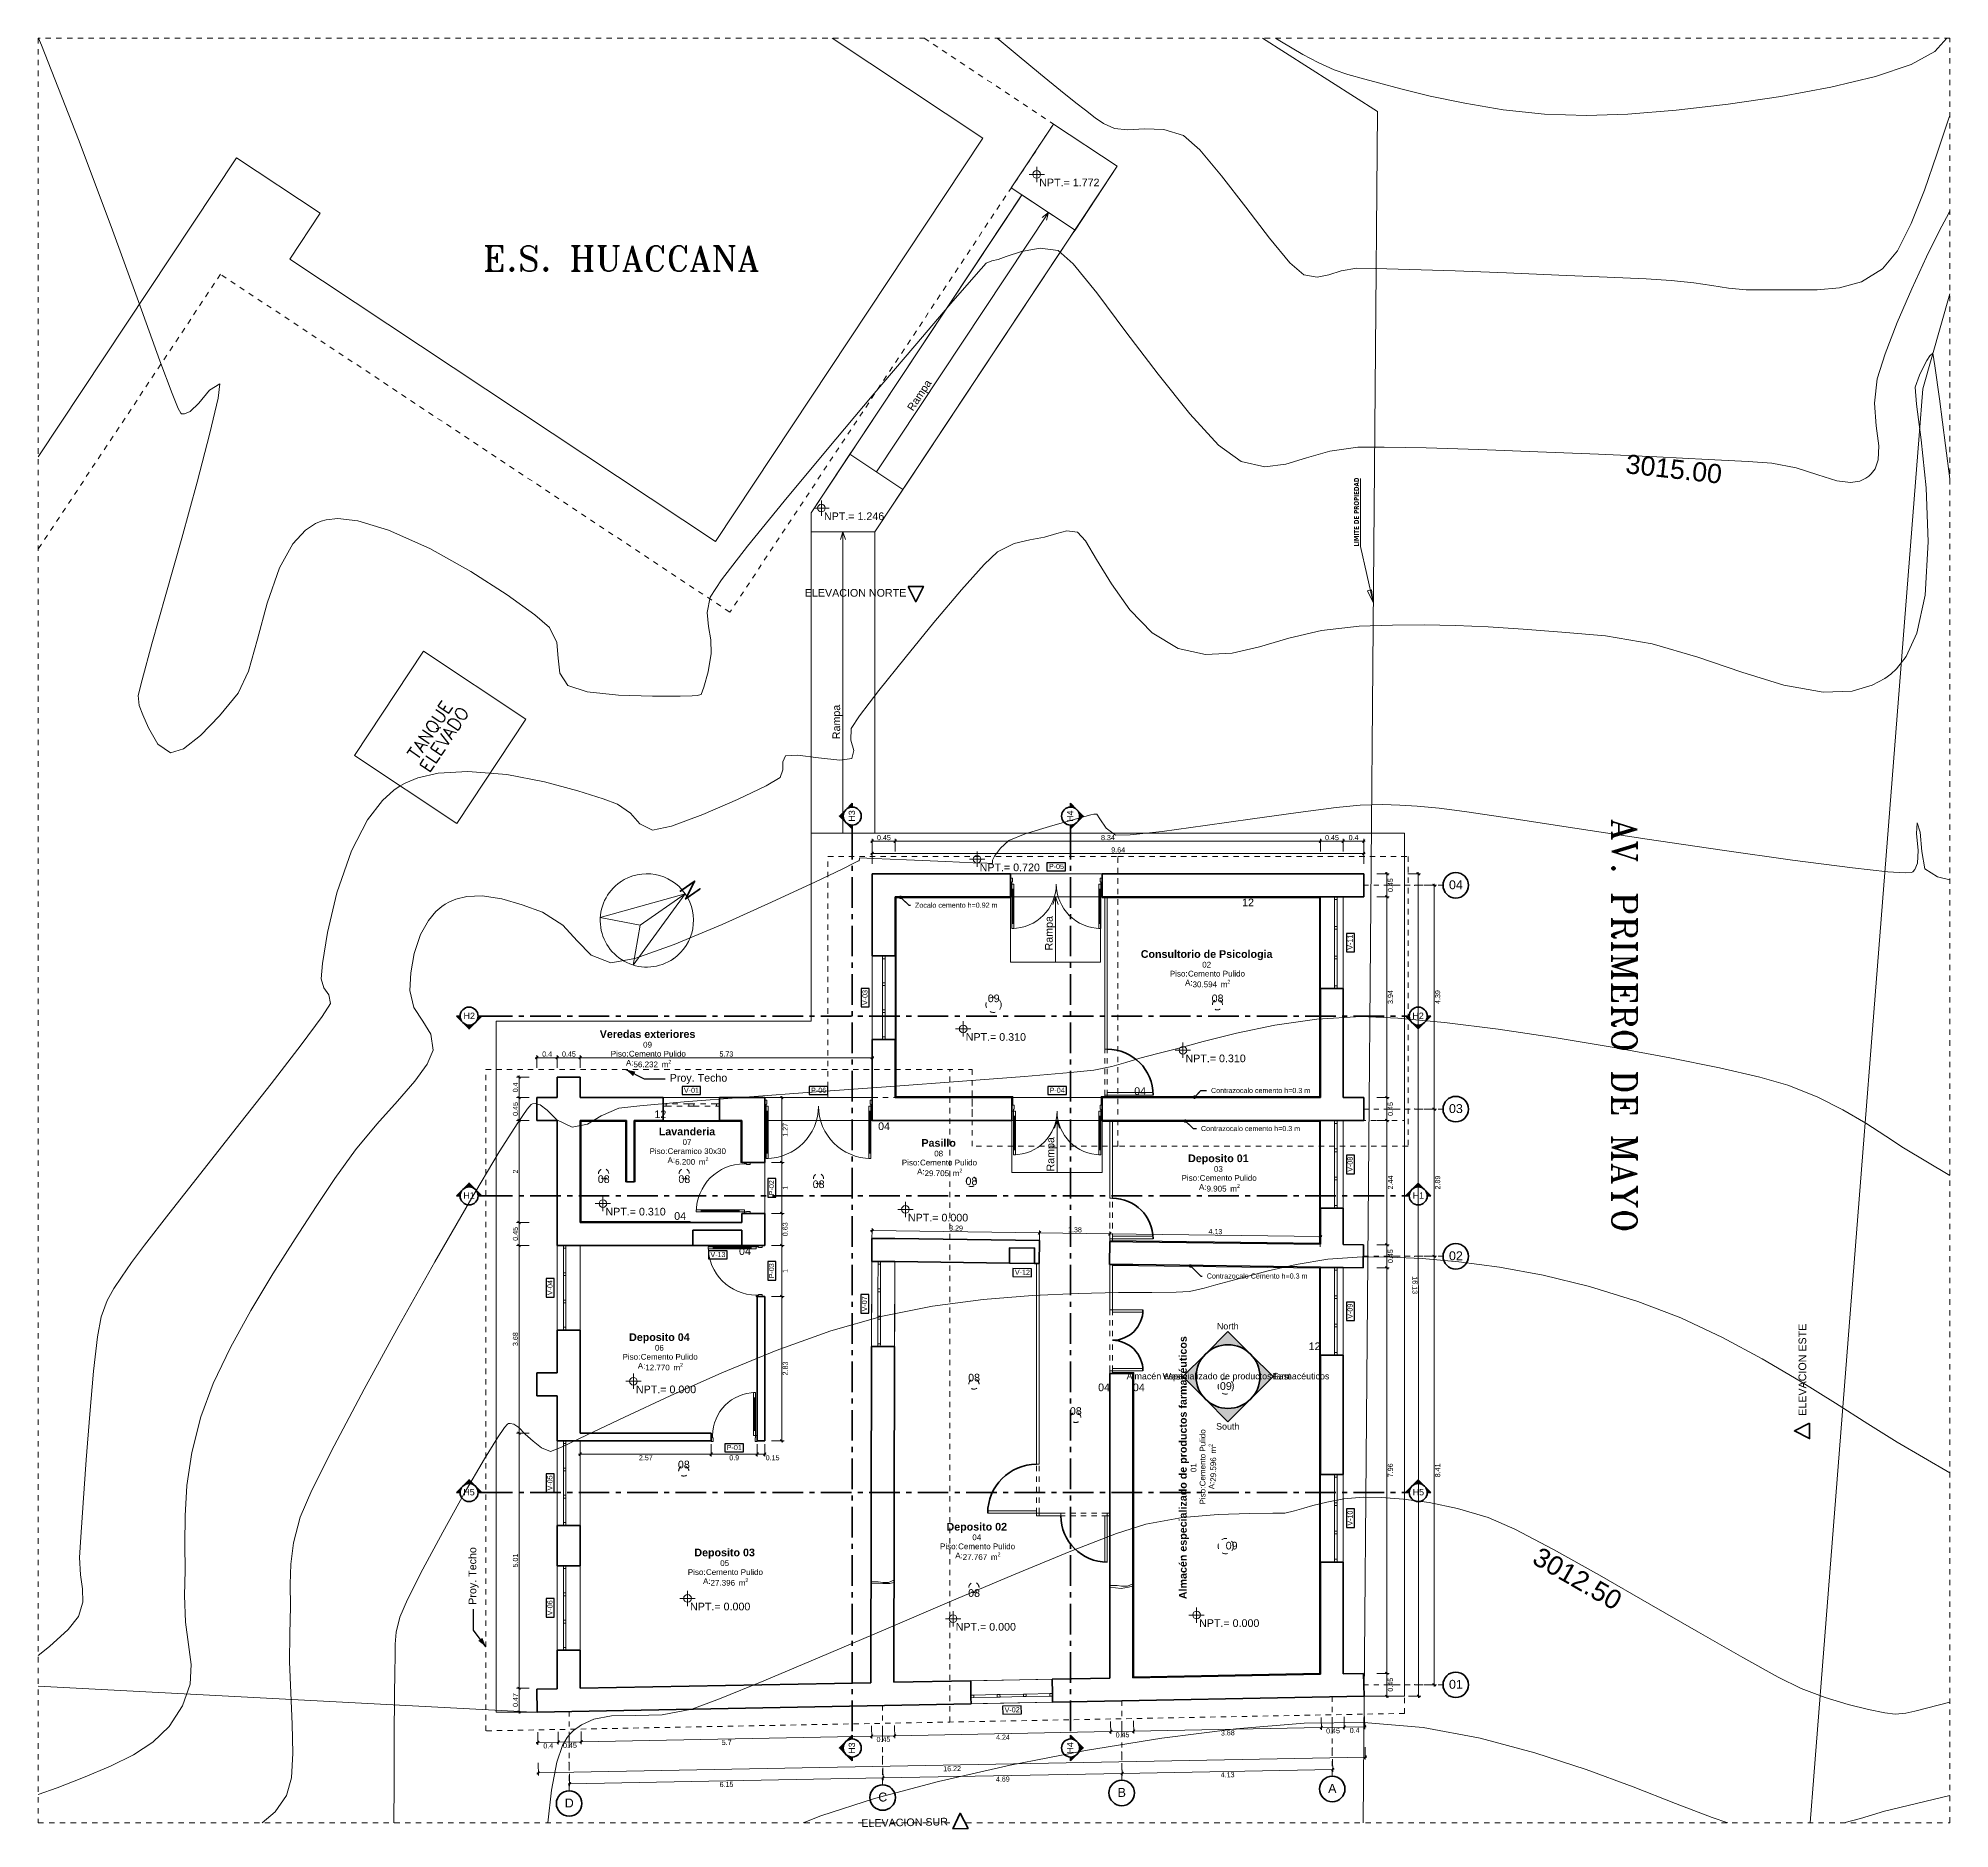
# Model space of a CAD drawing. Header units: metres. Extents: x 48 to 635, y -15 to 39.
# Drawn here: x 200.57 to 238.07, y 3.63 to 38.75 of the extents above; entities that cross this region are included whole.
import ezdxf

# ---------------------------------------------------------------- set-up
doc = ezdxf.new("R2010")
doc.units = ezdxf.units.M
doc.header["$MEASUREMENT"] = 0
for name, pattern in [('Dashed', [0.211667, 0.105833, -0.105833]), ('Dot & Dashed', [0.335139, 0.15875, -0.088194, 0, -0.088194]), ('Hidden Line', [0.15875, 0.105833, -0.052917]), ('Linea punta', [0.85, 0.6, -0.125, 0, -0.125]), ('Wipeout_Contour', [1, 0, -1])]:
    doc.linetypes.add(name, pattern=pattern)
for name, color, linetype in [('2D Drafting - General', 7, 'Continuous'), ('Annotation - Label', 7, 'Continuous'), ('Dimensioning - General', 7, 'Continuous'), ('Interior - Furniture', 7, 'Continuous'), ('Interior - Lamp', 7, 'Continuous'), ('Interior - Stair & Railing', 7, 'Continuous'), ('Marker - Elevation', 7, 'Continuous'), ('Marker - Interior Elevation', 7, 'Continuous'), ('Marker - Section', 7, 'Continuous'), ('Model Unit - Zone', 7, 'Continuous'), ('Shell - Roof', 7, 'Continuous'), ('Site & Landscape - Terrain', 7, 'Continuous'), ('Structural - Bearing', 7, 'Continuous'), ('Structural - Grid', 7, 'Continuous'), ('TOPO', 7, 'Continuous')]:
    doc.layers.add(name, color=color, linetype=linetype)
doc.styles.add('GENERATED_STYLE_1', font='')
doc.styles.add('GENERATED_STYLE_2', font='romant.shx')
doc.styles.add('GENERATED_STYLE_3', font='isocp.shx')
doc.styles.add('GENERATED_STYLE_4', font='')
doc.styles.add('GENERATED_STYLE_5', font='')
doc.styles.get('GENERATED_STYLE_1').set_extended_font_data('Arial')
doc.styles.get('GENERATED_STYLE_4').set_extended_font_data('Verdana', bold=True)
doc.styles.get('GENERATED_STYLE_5').set_extended_font_data('Arial', bold=True)
doc.dimstyles.new('GENERATED_STYLE__1', dxfattribs={"dimtxt": 0.1, "dimasz": 0.0475, "dimexe": 0.18, "dimexo": 0.2, "dimgap": 0.09, "dimtad": 3, "dimzin": 0, "dimdsep": 46, "dimtxsty": 'GENERATED_STYLE_1', "dimblk": 'ARROWHEAD_2', "dimblk1": 'ARROWHEAD_2', "dimblk2": 'ARROWHEAD_2', "dimcen": 0.09, "dimclrd": 256, "dimclre": 256, "dimclrt": 5, "dimazin": 0, "dimtfac": 1, "dimtdec": 4, "dimtmove": 0, "dimatfit": 3, "dimfxl": 1, "dimtolj": 1, "dimtzin": 0, "dimarcsym": 0})
doc.dimstyles.new('GENERATED_STYLE__2', dxfattribs={"dimtxt": 0.1, "dimasz": 0.0475, "dimexe": 0.18, "dimexo": 0.2, "dimgap": 0.09, "dimtad": 1, "dimzin": 0, "dimdsep": 46, "dimtxsty": 'GENERATED_STYLE_1', "dimblk": 'ARROWHEAD_2', "dimblk1": 'ARROWHEAD_2', "dimblk2": 'ARROWHEAD_2', "dimcen": 0.09, "dimclrd": 256, "dimclre": 256, "dimclrt": 5, "dimazin": 0, "dimtfac": 1, "dimtdec": 4, "dimtmove": 0, "dimatfit": 3, "dimfxl": 1, "dimtolj": 1, "dimtzin": 0, "dimarcsym": 0})
doc.dimstyles.new('GENERATED_STYLE__3', dxfattribs={"dimtxt": 0.1, "dimasz": 0.0475, "dimexe": 0.18, "dimexo": 0.2, "dimgap": 0.09, "dimtad": 1, "dimtih": 1, "dimtoh": 1, "dimzin": 0, "dimdsep": 46, "dimtxsty": 'GENERATED_STYLE_1', "dimblk": 'ARROWHEAD_2', "dimblk1": 'ARROWHEAD_2', "dimblk2": 'ARROWHEAD_2', "dimcen": 0.09, "dimclrd": 256, "dimclre": 256, "dimclrt": 5, "dimazin": 0, "dimtfac": 1, "dimtdec": 4, "dimtmove": 0, "dimatfit": 3, "dimfxl": 1, "dimtolj": 1, "dimtzin": 0, "dimarcsym": 0})
doc.dimstyles.new('GENERATED_STYLE__4', dxfattribs={"dimtxt": 0.18, "dimasz": 0.1824, "dimexe": 0.18, "dimexo": 0.0625, "dimgap": 0.09, "dimtad": 0, "dimtih": 1, "dimtoh": 1, "dimdec": 4, "dimzin": 0, "dimdsep": 46, "dimcen": 0.09, "dimadec": 0, "dimazin": 0, "dimtfac": 1, "dimtdec": 4, "dimtmove": 0, "dimatfit": 3, "dimldrblk": 'ARROWHEAD_5', "dimfxl": 1, "dimtolj": 1, "dimtzin": 0, "dimarcsym": 0})
doc.dimstyles.new('GENERATED_STYLE__5', dxfattribs={"dimtxt": 0.1, "dimasz": 0.0475, "dimexe": 0.18, "dimexo": 0.2, "dimgap": 0.09, "dimtad": 3, "dimtih": 1, "dimtoh": 1, "dimzin": 0, "dimdsep": 46, "dimtxsty": 'GENERATED_STYLE_1', "dimblk": 'ARROWHEAD_2', "dimblk1": 'ARROWHEAD_2', "dimblk2": 'ARROWHEAD_2', "dimcen": 0.09, "dimclrd": 256, "dimclre": 256, "dimclrt": 5, "dimazin": 0, "dimtfac": 1, "dimtdec": 4, "dimtmove": 0, "dimatfit": 3, "dimfxl": 1, "dimtolj": 1, "dimtzin": 0, "dimarcsym": 0})
doc.dimstyles.new('GENERATED_STYLE__6', dxfattribs={"dimtxt": 0.18, "dimasz": 0.1368, "dimexe": 0.18, "dimexo": 0.0625, "dimgap": 0.09, "dimtad": 0, "dimtih": 1, "dimtoh": 1, "dimdec": 4, "dimzin": 0, "dimdsep": 46, "dimcen": 0.09, "dimadec": 0, "dimazin": 0, "dimtfac": 1, "dimtdec": 4, "dimtmove": 0, "dimatfit": 3, "dimldrblk": 'ARROWHEAD_11', "dimfxl": 1, "dimtolj": 1, "dimtzin": 0, "dimarcsym": 0})

# ---------------------------------------------------------------- blocks, each defined once
blk = doc.blocks.new('*D24', base_point=(152.192, 0))
at = {"layer": 'Dimensioning - General', "color": 151, "linetype": 'Continuous', "lineweight": 20, "true_color": 0x80c2ff}
for p, q in [((216.9, 22.759), (216.931, 22.759)), ((216.931, 22.559), (216.931, 22.805)), ((216.931, 22.759), (226.571, 22.759)), ((226.571, 22.559), (226.571, 22.805)), ((226.571, 22.759), (226.601, 22.759))]:
    blk.add_line(p, q, dxfattribs=at)
at = {"layer": 'Dimensioning - General', "color": 7, "linetype": 'Continuous', "lineweight": 60}
for p, q in [((216.949, 22.79), (216.912, 22.727)), ((226.552, 22.727), (226.589, 22.79))]:
    blk.add_line(p, q, dxfattribs=at)
at = {"layer": 'Dimensioning - General', "color": 5, "lineweight": 25, "insert": (221.618, 22.779), "char_height": 0.1, "attachment_point": 7, "style": 'GENERATED_STYLE_1'}
blk.add_mtext('\\A1;{\\pql;\\fArial|b0|i0|c0|p34;9.64}', dxfattribs=at)
blk = doc.blocks.new('ARROWHEAD_2')
at = {"color": 0, "linetype": 'Continuous', "lineweight": 0}
for p, q in [((0, 0), (-1, 0)), ((-0.38, -0.66), (0.38, 0.66))]:
    blk.add_line(p, q, dxfattribs=at)
blk = doc.blocks.new('*D25', base_point=(152.192, 0))
at = {"layer": 'Dimensioning - General', "color": 151, "linetype": 'Continuous', "lineweight": 20, "true_color": 0x80c2ff}
for p, q in [((227.073, 6.68), (226.826, 6.68)), ((227.026, 6.23), (227.026, 6.68)), ((227.073, 6.23), (226.826, 6.23)), ((227.026, 6.2), (227.026, 6.23))]:
    blk.add_line(p, q, dxfattribs=at)
at = {"layer": 'Dimensioning - General', "color": 7, "linetype": 'Continuous', "lineweight": 60}
for p, q in [((226.995, 6.698), (227.057, 6.662)), ((226.995, 6.248), (227.057, 6.212))]:
    blk.add_line(p, q, dxfattribs=at)
at = {"layer": 'Dimensioning - General', "color": 5, "lineweight": 25, "insert": (227.146, 6.322), "char_height": 0.1, "attachment_point": 7, "rotation": 90, "style": 'GENERATED_STYLE_1'}
blk.add_mtext('\\A1;{\\pql;\\fArial|b0|i0|c0|p34;0.45}', dxfattribs=at)
blk = doc.blocks.new('*D26', base_point=(152.192, 0))
at = {"layer": 'Dimensioning - General', "color": 151, "linetype": 'Continuous', "lineweight": 20, "true_color": 0x80c2ff}
blk.add_line((227.073, 6.68), (226.826, 6.68), dxfattribs=at)
at = {"layer": 'Dimensioning - General', "color": 7, "linetype": 'Continuous', "lineweight": 60}
blk.add_line((226.995, 6.698), (227.057, 6.662), dxfattribs=at)
blk = doc.blocks.new('*D27', base_point=(152.192, 0))
at = {"layer": 'Dimensioning - General', "color": 151, "linetype": 'Continuous', "lineweight": 20, "true_color": 0x80c2ff}
for p, q in [((227.073, 14.635), (226.826, 14.635)), ((227.026, 6.68), (227.026, 14.635)), ((227.073, 6.68), (226.826, 6.68))]:
    blk.add_line(p, q, dxfattribs=at)
at = {"layer": 'Dimensioning - General', "color": 7, "linetype": 'Continuous', "lineweight": 60}
for p, q in [((226.995, 14.653), (227.057, 14.617)), ((226.995, 6.698), (227.057, 6.662))]:
    blk.add_line(p, q, dxfattribs=at)
at = {"layer": 'Dimensioning - General', "color": 5, "lineweight": 25, "insert": (227.146, 10.525), "char_height": 0.1, "attachment_point": 7, "rotation": 90, "style": 'GENERATED_STYLE_1'}
blk.add_mtext('\\A1;{\\pql;\\fArial|b0|i0|c0|p34;7.96}', dxfattribs=at)
blk = doc.blocks.new('*D28', base_point=(152.192, 0))
at = {"layer": 'Dimensioning - General', "color": 151, "linetype": 'Continuous', "lineweight": 20, "true_color": 0x80c2ff}
for p, q in [((227.073, 15.085), (226.826, 15.085)), ((227.026, 14.635), (227.026, 15.085)), ((227.073, 14.635), (226.826, 14.635))]:
    blk.add_line(p, q, dxfattribs=at)
at = {"layer": 'Dimensioning - General', "color": 7, "linetype": 'Continuous', "lineweight": 60}
for p, q in [((226.995, 15.103), (227.057, 15.067)), ((226.995, 14.653), (227.057, 14.617))]:
    blk.add_line(p, q, dxfattribs=at)
at = {"layer": 'Dimensioning - General', "color": 5, "lineweight": 25, "insert": (227.146, 14.727), "char_height": 0.1, "attachment_point": 7, "rotation": 90, "style": 'GENERATED_STYLE_1'}
blk.add_mtext('\\A1;{\\pql;\\fArial|b0|i0|c0|p34;0.45}', dxfattribs=at)
blk = doc.blocks.new('*D29', base_point=(152.192, 0))
at = {"layer": 'Dimensioning - General', "color": 151, "linetype": 'Continuous', "lineweight": 20, "true_color": 0x80c2ff}
blk.add_line((227.073, 15.085), (226.826, 15.085), dxfattribs=at)
at = {"layer": 'Dimensioning - General', "color": 7, "linetype": 'Continuous', "lineweight": 60}
blk.add_line((226.995, 15.103), (227.057, 15.067), dxfattribs=at)
blk = doc.blocks.new('*D30', base_point=(152.192, 0))
at = {"layer": 'Dimensioning - General', "color": 151, "linetype": 'Continuous', "lineweight": 20, "true_color": 0x80c2ff}
for p, q in [((227.073, 17.522), (226.826, 17.522)), ((227.026, 15.085), (227.026, 17.522)), ((227.073, 15.085), (226.826, 15.085))]:
    blk.add_line(p, q, dxfattribs=at)
at = {"layer": 'Dimensioning - General', "color": 7, "linetype": 'Continuous', "lineweight": 60}
for p, q in [((226.995, 17.54), (227.057, 17.504)), ((226.995, 15.103), (227.057, 15.067))]:
    blk.add_line(p, q, dxfattribs=at)
at = {"layer": 'Dimensioning - General', "color": 5, "lineweight": 25, "insert": (227.146, 16.171), "char_height": 0.1, "attachment_point": 7, "rotation": 90, "style": 'GENERATED_STYLE_1'}
blk.add_mtext('\\A1;{\\pql;\\fArial|b0|i0|c0|p34;2.44}', dxfattribs=at)
blk = doc.blocks.new('*D31', base_point=(152.192, 0))
at = {"layer": 'Dimensioning - General', "color": 151, "linetype": 'Continuous', "lineweight": 20, "true_color": 0x80c2ff}
for p, q in [((227.073, 17.972), (226.826, 17.972)), ((227.026, 17.522), (227.026, 17.972)), ((227.073, 17.522), (226.826, 17.522))]:
    blk.add_line(p, q, dxfattribs=at)
at = {"layer": 'Dimensioning - General', "color": 7, "linetype": 'Continuous', "lineweight": 60}
for p, q in [((226.995, 17.99), (227.057, 17.954)), ((226.995, 17.54), (227.057, 17.504))]:
    blk.add_line(p, q, dxfattribs=at)
at = {"layer": 'Dimensioning - General', "color": 5, "lineweight": 25, "insert": (227.146, 17.614), "char_height": 0.1, "attachment_point": 7, "rotation": 90, "style": 'GENERATED_STYLE_1'}
blk.add_mtext('\\A1;{\\pql;\\fArial|b0|i0|c0|p34;0.45}', dxfattribs=at)
blk = doc.blocks.new('*D32', base_point=(152.192, 0))
at = {"layer": 'Dimensioning - General', "color": 151, "linetype": 'Continuous', "lineweight": 20, "true_color": 0x80c2ff}
for p, q in [((227.073, 21.912), (226.826, 21.912)), ((227.026, 17.972), (227.026, 21.912)), ((227.073, 17.972), (226.826, 17.972))]:
    blk.add_line(p, q, dxfattribs=at)
at = {"layer": 'Dimensioning - General', "color": 7, "linetype": 'Continuous', "lineweight": 60}
for p, q in [((226.995, 21.93), (227.057, 21.894)), ((226.995, 17.99), (227.057, 17.954))]:
    blk.add_line(p, q, dxfattribs=at)
at = {"layer": 'Dimensioning - General', "color": 5, "lineweight": 25, "insert": (227.146, 19.809), "char_height": 0.1, "attachment_point": 7, "rotation": 90, "style": 'GENERATED_STYLE_1'}
blk.add_mtext('\\A1;{\\pql;\\fArial|b0|i0|c0|p34;3.94}', dxfattribs=at)
blk = doc.blocks.new('*D33', base_point=(152.192, 0))
at = {"layer": 'Dimensioning - General', "color": 151, "linetype": 'Continuous', "lineweight": 20, "true_color": 0x80c2ff}
blk.add_line((227.073, 21.912), (226.826, 21.912), dxfattribs=at)
at = {"layer": 'Dimensioning - General', "color": 7, "linetype": 'Continuous', "lineweight": 60}
blk.add_line((226.995, 21.93), (227.057, 21.894), dxfattribs=at)
blk = doc.blocks.new('*D34', base_point=(152.192, 0))
at = {"layer": 'Dimensioning - General', "color": 151, "linetype": 'Continuous', "lineweight": 20, "true_color": 0x80c2ff}
for p, q in [((227.073, 22.362), (226.826, 22.362)), ((227.026, 22.362), (227.026, 22.393)), ((227.026, 21.912), (227.026, 22.362)), ((227.073, 21.912), (226.826, 21.912))]:
    blk.add_line(p, q, dxfattribs=at)
at = {"layer": 'Dimensioning - General', "color": 7, "linetype": 'Continuous', "lineweight": 60}
for p, q in [((227.057, 22.344), (226.995, 22.38)), ((226.995, 21.93), (227.057, 21.894))]:
    blk.add_line(p, q, dxfattribs=at)
at = {"layer": 'Dimensioning - General', "color": 5, "lineweight": 25, "insert": (227.146, 22.004), "char_height": 0.1, "attachment_point": 7, "rotation": 90, "style": 'GENERATED_STYLE_1'}
blk.add_mtext('\\A1;{\\pql;\\fArial|b0|i0|c0|p34;0.45}', dxfattribs=at)
blk = doc.blocks.new('*D35', base_point=(152.192, 0))
at = {"layer": 'Dimensioning - General', "color": 151, "linetype": 'Continuous', "lineweight": 20, "true_color": 0x80c2ff}
for p, q in [((210.34, 5.324), (210.371, 5.324)), ((210.371, 5.277), (210.367, 5.524)), ((210.371, 5.324), (210.77, 5.332)), ((210.771, 5.285), (210.767, 5.532)), ((210.77, 5.332), (211.22, 5.34))]:
    blk.add_line(p, q, dxfattribs=at)
at = {"layer": 'Dimensioning - General', "color": 7, "linetype": 'Continuous', "lineweight": 60}
for p, q in [((210.388, 5.356), (210.353, 5.293)), ((210.788, 5.363), (210.753, 5.3))]:
    blk.add_line(p, q, dxfattribs=at)
at = {"layer": 'Dimensioning - General', "color": 5, "lineweight": 25, "insert": (210.478, 5.206), "char_height": 0.1, "attachment_point": 7, "rotation": 1.0914, "style": 'GENERATED_STYLE_1'}
blk.add_mtext('\\A1;{\\pql;\\fArial|b0|i0|c0|p34;0.4}', dxfattribs=at)
blk = doc.blocks.new('*D36', base_point=(152.192, 0))
at = {"layer": 'Dimensioning - General', "color": 7, "linetype": 'Continuous', "lineweight": 60}
for p, q in [((210.788, 5.363), (210.753, 5.3)), ((211.238, 5.372), (211.203, 5.309))]:
    blk.add_line(p, q, dxfattribs=at)
at = {"layer": 'Dimensioning - General', "color": 151, "linetype": 'Continuous', "lineweight": 20, "true_color": 0x80c2ff}
for p, q in [((210.77, 5.332), (211.22, 5.34)), ((211.221, 5.293), (211.217, 5.54)), ((211.22, 5.34), (216.92, 5.449))]:
    blk.add_line(p, q, dxfattribs=at)
at = {"layer": 'Dimensioning - General', "color": 5, "lineweight": 25, "insert": (210.865, 5.213), "char_height": 0.1, "attachment_point": 7, "rotation": 1.0914, "style": 'GENERATED_STYLE_1'}
blk.add_mtext('\\A1;{\\pql;\\fArial|b0|i0|c0|p34;0.45}', dxfattribs=at)
blk = doc.blocks.new('*D37', base_point=(152.192, 0))
at = {"layer": 'Dimensioning - General', "color": 151, "linetype": 'Continuous', "lineweight": 20, "true_color": 0x80c2ff}
for p, q in [((216.921, 5.402), (216.917, 5.649)), ((211.22, 5.34), (216.92, 5.449)), ((216.92, 5.449), (217.37, 5.457))]:
    blk.add_line(p, q, dxfattribs=at)
at = {"layer": 'Dimensioning - General', "color": 7, "linetype": 'Continuous', "lineweight": 60}
for p, q in [((211.238, 5.372), (211.203, 5.309)), ((216.938, 5.48), (216.903, 5.417))]:
    blk.add_line(p, q, dxfattribs=at)
at = {"layer": 'Dimensioning - General', "color": 5, "lineweight": 25, "insert": (213.978, 5.273), "char_height": 0.1, "attachment_point": 7, "rotation": 1.0914, "style": 'GENERATED_STYLE_1'}
blk.add_mtext('\\A1;{\\pql;\\fArial|b0|i0|c0|p34;5.7}', dxfattribs=at)
blk = doc.blocks.new('*D38', base_point=(152.192, 0))
at = {"layer": 'Dimensioning - General', "color": 151, "linetype": 'Continuous', "lineweight": 20, "true_color": 0x80c2ff}
for p, q in [((217.371, 5.411), (217.367, 5.657)), ((216.92, 5.449), (217.37, 5.457)), ((217.37, 5.457), (221.61, 5.538))]:
    blk.add_line(p, q, dxfattribs=at)
at = {"layer": 'Dimensioning - General', "color": 7, "linetype": 'Continuous', "lineweight": 60}
for p, q in [((216.938, 5.48), (216.903, 5.417)), ((217.388, 5.489), (217.353, 5.426))]:
    blk.add_line(p, q, dxfattribs=at)
at = {"layer": 'Dimensioning - General', "color": 5, "lineweight": 25, "insert": (217.015, 5.331), "char_height": 0.1, "attachment_point": 7, "rotation": 1.0914, "style": 'GENERATED_STYLE_1'}
blk.add_mtext('\\A1;{\\pql;\\fArial|b0|i0|c0|p34;0.45}', dxfattribs=at)
blk = doc.blocks.new('*D39', base_point=(152.192, 0))
at = {"layer": 'Dimensioning - General', "color": 151, "linetype": 'Continuous', "lineweight": 20, "true_color": 0x80c2ff}
for p, q in [((221.611, 5.491), (221.607, 5.738)), ((217.37, 5.457), (221.61, 5.538)), ((221.61, 5.538), (222.06, 5.547))]:
    blk.add_line(p, q, dxfattribs=at)
at = {"layer": 'Dimensioning - General', "color": 7, "linetype": 'Continuous', "lineweight": 60}
for p, q in [((217.388, 5.489), (217.353, 5.426)), ((221.628, 5.57), (221.593, 5.507))]:
    blk.add_line(p, q, dxfattribs=at)
at = {"layer": 'Dimensioning - General', "color": 5, "lineweight": 25, "insert": (219.36, 5.375), "char_height": 0.1, "attachment_point": 7, "rotation": 1.0914, "style": 'GENERATED_STYLE_1'}
blk.add_mtext('\\A1;{\\pql;\\fArial|b0|i0|c0|p34;4.24}', dxfattribs=at)
blk = doc.blocks.new('*D40', base_point=(152.192, 0))
at = {"layer": 'Dimensioning - General', "color": 151, "linetype": 'Continuous', "lineweight": 20, "true_color": 0x80c2ff}
for p, q in [((222.061, 5.5), (222.057, 5.747)), ((221.61, 5.538), (222.06, 5.547)), ((222.06, 5.547), (225.74, 5.617))]:
    blk.add_line(p, q, dxfattribs=at)
at = {"layer": 'Dimensioning - General', "color": 7, "linetype": 'Continuous', "lineweight": 60}
for p, q in [((221.628, 5.57), (221.593, 5.507)), ((222.078, 5.578), (222.043, 5.515))]:
    blk.add_line(p, q, dxfattribs=at)
at = {"layer": 'Dimensioning - General', "color": 5, "lineweight": 25, "insert": (221.705, 5.42), "char_height": 0.1, "attachment_point": 7, "rotation": 1.0914, "style": 'GENERATED_STYLE_1'}
blk.add_mtext('\\A1;{\\pql;\\fArial|b0|i0|c0|p34;0.45}', dxfattribs=at)
blk = doc.blocks.new('*D41', base_point=(152.192, 0))
at = {"layer": 'Dimensioning - General', "color": 7, "linetype": 'Continuous', "lineweight": 60}
for p, q in [((225.758, 5.648), (225.723, 5.585)), ((222.078, 5.578), (222.043, 5.515))]:
    blk.add_line(p, q, dxfattribs=at)
at = {"layer": 'Dimensioning - General', "color": 151, "linetype": 'Continuous', "lineweight": 20, "true_color": 0x80c2ff}
for p, q in [((225.741, 5.57), (225.737, 5.817)), ((225.74, 5.617), (226.19, 5.625)), ((222.06, 5.547), (225.74, 5.617))]:
    blk.add_line(p, q, dxfattribs=at)
at = {"layer": 'Dimensioning - General', "color": 5, "lineweight": 25, "insert": (223.77, 5.459), "char_height": 0.1, "attachment_point": 7, "rotation": 1.0914, "style": 'GENERATED_STYLE_1'}
blk.add_mtext('\\A1;{\\pql;\\fArial|b0|i0|c0|p34;3.68}', dxfattribs=at)
blk = doc.blocks.new('*D42', base_point=(152.192, 0))
at = {"layer": 'Dimensioning - General', "color": 7, "linetype": 'Continuous', "lineweight": 60}
for p, q in [((225.758, 5.648), (225.723, 5.585)), ((226.208, 5.657), (226.173, 5.594))]:
    blk.add_line(p, q, dxfattribs=at)
at = {"layer": 'Dimensioning - General', "color": 151, "linetype": 'Continuous', "lineweight": 20, "true_color": 0x80c2ff}
for p, q in [((225.74, 5.617), (226.19, 5.625)), ((226.191, 5.579), (226.187, 5.825)), ((226.19, 5.625), (226.59, 5.633))]:
    blk.add_line(p, q, dxfattribs=at)
at = {"layer": 'Dimensioning - General', "color": 5, "lineweight": 25, "insert": (225.835, 5.499), "char_height": 0.1, "attachment_point": 7, "rotation": 1.0914, "style": 'GENERATED_STYLE_1'}
blk.add_mtext('\\A1;{\\pql;\\fArial|b0|i0|c0|p34;0.45}', dxfattribs=at)
blk = doc.blocks.new('*D43', base_point=(152.192, 0))
at = {"layer": 'Dimensioning - General', "color": 7, "linetype": 'Continuous', "lineweight": 60}
for p, q in [((226.208, 5.657), (226.173, 5.594)), ((226.573, 5.601), (226.608, 5.665))]:
    blk.add_line(p, q, dxfattribs=at)
at = {"layer": 'Dimensioning - General', "color": 151, "linetype": 'Continuous', "lineweight": 20, "true_color": 0x80c2ff}
for p, q in [((226.19, 5.625), (226.59, 5.633)), ((226.591, 5.586), (226.587, 5.833)), ((226.59, 5.633), (226.621, 5.634))]:
    blk.add_line(p, q, dxfattribs=at)
at = {"layer": 'Dimensioning - General', "color": 5, "lineweight": 25, "insert": (226.298, 5.507), "char_height": 0.1, "attachment_point": 7, "rotation": 1.0914, "style": 'GENERATED_STYLE_1'}
blk.add_mtext('\\A1;{\\pql;\\fArial|b0|i0|c0|p34;0.4}', dxfattribs=at)
blk = doc.blocks.new('*D44', base_point=(152.192, 0))
at = {"layer": 'Dimensioning - General', "color": 151, "linetype": 'Continuous', "lineweight": 20, "true_color": 0x80c2ff}
for p, q in [((216.9, 23.001), (216.931, 23.001)), ((216.931, 22.801), (216.931, 23.048)), ((216.931, 23.001), (217.381, 23.001)), ((217.381, 22.801), (217.381, 23.048))]:
    blk.add_line(p, q, dxfattribs=at)
at = {"layer": 'Dimensioning - General', "color": 7, "linetype": 'Continuous', "lineweight": 60}
for p, q in [((216.949, 23.032), (216.912, 22.969)), ((217.399, 23.032), (217.362, 22.969))]:
    blk.add_line(p, q, dxfattribs=at)
at = {"layer": 'Dimensioning - General', "color": 5, "lineweight": 25, "insert": (217.023, 23.021), "char_height": 0.1, "attachment_point": 7, "style": 'GENERATED_STYLE_1'}
blk.add_mtext('\\A1;{\\pql;\\fArial|b0|i0|c0|p34;0.45}', dxfattribs=at)
blk = doc.blocks.new('*D45', base_point=(152.192, 0))
at = {"layer": 'Dimensioning - General', "color": 7, "linetype": 'Continuous', "lineweight": 60}
blk.add_line((217.399, 23.032), (217.362, 22.969), dxfattribs=at)
at = {"layer": 'Dimensioning - General', "color": 151, "linetype": 'Continuous', "lineweight": 20, "true_color": 0x80c2ff}
blk.add_line((217.381, 22.801), (217.381, 23.048), dxfattribs=at)
blk = doc.blocks.new('*D46', base_point=(152.192, 0))
at = {"layer": 'Dimensioning - General', "color": 7, "linetype": 'Continuous', "lineweight": 60}
for p, q in [((217.399, 23.032), (217.362, 22.969)), ((225.739, 23.032), (225.702, 22.969))]:
    blk.add_line(p, q, dxfattribs=at)
at = {"layer": 'Dimensioning - General', "color": 151, "linetype": 'Continuous', "lineweight": 20, "true_color": 0x80c2ff}
for p, q in [((217.381, 22.801), (217.381, 23.048)), ((217.381, 23.001), (225.721, 23.001)), ((225.721, 22.801), (225.721, 23.048))]:
    blk.add_line(p, q, dxfattribs=at)
at = {"layer": 'Dimensioning - General', "color": 5, "lineweight": 25, "insert": (221.418, 23.021), "char_height": 0.1, "attachment_point": 7, "style": 'GENERATED_STYLE_1'}
blk.add_mtext('\\A1;{\\pql;\\fArial|b0|i0|c0|p34;8.34}', dxfattribs=at)
blk = doc.blocks.new('*D47', base_point=(152.192, 0))
at = {"layer": 'Dimensioning - General', "color": 7, "linetype": 'Continuous', "lineweight": 60}
for p, q in [((225.739, 23.032), (225.702, 22.969)), ((226.189, 23.032), (226.152, 22.969))]:
    blk.add_line(p, q, dxfattribs=at)
at = {"layer": 'Dimensioning - General', "color": 151, "linetype": 'Continuous', "lineweight": 20, "true_color": 0x80c2ff}
for p, q in [((225.721, 22.801), (225.721, 23.048)), ((225.721, 23.001), (226.171, 23.001)), ((226.171, 22.801), (226.171, 23.048))]:
    blk.add_line(p, q, dxfattribs=at)
at = {"layer": 'Dimensioning - General', "color": 5, "lineweight": 25, "insert": (225.813, 23.021), "char_height": 0.1, "attachment_point": 7, "style": 'GENERATED_STYLE_1'}
blk.add_mtext('\\A1;{\\pql;\\fArial|b0|i0|c0|p34;0.45}', dxfattribs=at)
blk = doc.blocks.new('*D48', base_point=(152.192, 0))
at = {"layer": 'Dimensioning - General', "color": 7, "linetype": 'Continuous', "lineweight": 60}
for p, q in [((226.189, 23.032), (226.152, 22.969)), ((226.552, 22.969), (226.589, 23.032))]:
    blk.add_line(p, q, dxfattribs=at)
at = {"layer": 'Dimensioning - General', "color": 151, "linetype": 'Continuous', "lineweight": 20, "true_color": 0x80c2ff}
for p, q in [((226.171, 22.801), (226.171, 23.048)), ((226.171, 23.001), (226.571, 23.001)), ((226.571, 22.801), (226.571, 23.048)), ((226.571, 23.001), (226.601, 23.001))]:
    blk.add_line(p, q, dxfattribs=at)
at = {"layer": 'Dimensioning - General', "color": 5, "lineweight": 25, "insert": (226.275, 23.021), "char_height": 0.1, "attachment_point": 7, "style": 'GENERATED_STYLE_1'}
blk.add_mtext('\\A1;{\\pql;\\fArial|b0|i0|c0|p34;0.4}', dxfattribs=at)
blk = doc.blocks.new('*D49', base_point=(152.192, 0))
at = {"layer": 'Dimensioning - General', "color": 151, "linetype": 'Continuous', "lineweight": 20, "true_color": 0x80c2ff}
for p, q in [((210.201, 6.387), (209.954, 6.387)), ((210.001, 5.921), (210.001, 6.387)), ((210.201, 5.921), (209.954, 5.921)), ((210.001, 5.891), (210.001, 5.921))]:
    blk.add_line(p, q, dxfattribs=at)
at = {"layer": 'Dimensioning - General', "color": 7, "linetype": 'Continuous', "lineweight": 60}
for p, q in [((209.969, 6.405), (210.032, 6.369)), ((209.969, 5.939), (210.032, 5.903))]:
    blk.add_line(p, q, dxfattribs=at)
at = {"layer": 'Dimensioning - General', "color": 5, "lineweight": 25, "insert": (209.981, 6.021), "char_height": 0.1, "attachment_point": 7, "rotation": 90, "style": 'GENERATED_STYLE_1'}
blk.add_mtext('\\A1;{\\pql;\\fArial|b0|i0|c0|p34;0.47}', dxfattribs=at)
blk = doc.blocks.new('*D50', base_point=(152.192, 0))
at = {"layer": 'Dimensioning - General', "color": 151, "linetype": 'Continuous', "lineweight": 20, "true_color": 0x80c2ff}
for p, q in [((210.001, 6.387), (210.001, 11.392)), ((210.201, 6.387), (209.954, 6.387))]:
    blk.add_line(p, q, dxfattribs=at)
at = {"layer": 'Dimensioning - General', "color": 7, "linetype": 'Continuous', "lineweight": 60}
blk.add_line((209.969, 6.405), (210.032, 6.369), dxfattribs=at)
blk = doc.blocks.new('*D51', base_point=(152.192, 0))
at = {"layer": 'Dimensioning - General', "color": 151, "linetype": 'Continuous', "lineweight": 20, "true_color": 0x80c2ff}
for p, q in [((210.201, 11.392), (209.954, 11.392)), ((210.001, 6.387), (210.001, 11.392))]:
    blk.add_line(p, q, dxfattribs=at)
at = {"layer": 'Dimensioning - General', "color": 7, "linetype": 'Continuous', "lineweight": 60}
for p, q in [((209.969, 11.41), (210.032, 11.374)), ((209.969, 6.405), (210.032, 6.369))]:
    blk.add_line(p, q, dxfattribs=at)
at = {"layer": 'Dimensioning - General', "color": 5, "lineweight": 25, "insert": (209.981, 8.757), "char_height": 0.1, "attachment_point": 7, "rotation": 90, "style": 'GENERATED_STYLE_1'}
blk.add_mtext('\\A1;{\\pql;\\fArial|b0|i0|c0|p34;5.01}', dxfattribs=at)
blk = doc.blocks.new('*D52', base_point=(152.192, 0))
at = {"layer": 'Dimensioning - General', "color": 7, "linetype": 'Continuous', "lineweight": 60}
blk.add_line((209.969, 11.41), (210.032, 11.374), dxfattribs=at)
blk = doc.blocks.new('*D53', base_point=(152.192, 0))
at = {"layer": 'Dimensioning - General', "color": 151, "linetype": 'Continuous', "lineweight": 20, "true_color": 0x80c2ff}
for p, q in [((210.201, 15.072), (209.954, 15.072)), ((210.001, 11.392), (210.001, 15.072))]:
    blk.add_line(p, q, dxfattribs=at)
at = {"layer": 'Dimensioning - General', "color": 7, "linetype": 'Continuous', "lineweight": 60}
for p, q in [((209.969, 15.09), (210.032, 15.054)), ((209.969, 11.41), (210.032, 11.374))]:
    blk.add_line(p, q, dxfattribs=at)
at = {"layer": 'Dimensioning - General', "color": 5, "lineweight": 25, "insert": (209.981, 13.099), "char_height": 0.1, "attachment_point": 7, "rotation": 90, "style": 'GENERATED_STYLE_1'}
blk.add_mtext('\\A1;{\\pql;\\fArial|b0|i0|c0|p34;3.68}', dxfattribs=at)
blk = doc.blocks.new('*D54', base_point=(152.192, 0))
at = {"layer": 'Dimensioning - General', "color": 151, "linetype": 'Continuous', "lineweight": 20, "true_color": 0x80c2ff}
for p, q in [((210.201, 15.522), (209.954, 15.522)), ((210.001, 15.072), (210.001, 15.522)), ((210.201, 15.072), (209.954, 15.072))]:
    blk.add_line(p, q, dxfattribs=at)
at = {"layer": 'Dimensioning - General', "color": 7, "linetype": 'Continuous', "lineweight": 60}
for p, q in [((209.969, 15.54), (210.032, 15.504)), ((209.969, 15.09), (210.032, 15.054))]:
    blk.add_line(p, q, dxfattribs=at)
at = {"layer": 'Dimensioning - General', "color": 5, "lineweight": 25, "insert": (209.981, 15.164), "char_height": 0.1, "attachment_point": 7, "rotation": 90, "style": 'GENERATED_STYLE_1'}
blk.add_mtext('\\A1;{\\pql;\\fArial|b0|i0|c0|p34;0.45}', dxfattribs=at)
blk = doc.blocks.new('*D55', base_point=(152.192, 0))
at = {"layer": 'Dimensioning - General', "color": 151, "linetype": 'Continuous', "lineweight": 20, "true_color": 0x80c2ff}
for p, q in [((210.201, 17.522), (209.954, 17.522)), ((210.001, 15.522), (210.001, 17.522)), ((210.201, 15.522), (209.954, 15.522))]:
    blk.add_line(p, q, dxfattribs=at)
at = {"layer": 'Dimensioning - General', "color": 7, "linetype": 'Continuous', "lineweight": 60}
for p, q in [((209.969, 17.54), (210.032, 17.504)), ((209.969, 15.54), (210.032, 15.504))]:
    blk.add_line(p, q, dxfattribs=at)
at = {"layer": 'Dimensioning - General', "color": 5, "lineweight": 25, "insert": (209.981, 16.484), "char_height": 0.1, "attachment_point": 7, "rotation": 90, "style": 'GENERATED_STYLE_1'}
blk.add_mtext('\\A1;{\\pql;\\fArial|b0|i0|c0|p34;2}', dxfattribs=at)
blk = doc.blocks.new('*D56', base_point=(152.192, 0))
at = {"layer": 'Dimensioning - General', "color": 151, "linetype": 'Continuous', "lineweight": 20, "true_color": 0x80c2ff}
for p, q in [((210.201, 17.972), (209.954, 17.972)), ((210.001, 17.522), (210.001, 17.972)), ((210.201, 17.522), (209.954, 17.522))]:
    blk.add_line(p, q, dxfattribs=at)
at = {"layer": 'Dimensioning - General', "color": 7, "linetype": 'Continuous', "lineweight": 60}
for p, q in [((209.969, 17.99), (210.032, 17.954)), ((209.969, 17.54), (210.032, 17.504))]:
    blk.add_line(p, q, dxfattribs=at)
at = {"layer": 'Dimensioning - General', "color": 5, "lineweight": 25, "insert": (209.981, 17.614), "char_height": 0.1, "attachment_point": 7, "rotation": 90, "style": 'GENERATED_STYLE_1'}
blk.add_mtext('\\A1;{\\pql;\\fArial|b0|i0|c0|p34;0.45}', dxfattribs=at)
blk = doc.blocks.new('*D57', base_point=(152.192, 0))
at = {"layer": 'Dimensioning - General', "color": 7, "linetype": 'Continuous', "lineweight": 60}
for p, q in [((210.032, 18.354), (209.969, 18.39)), ((209.969, 17.99), (210.032, 17.954))]:
    blk.add_line(p, q, dxfattribs=at)
at = {"layer": 'Dimensioning - General', "color": 151, "linetype": 'Continuous', "lineweight": 20, "true_color": 0x80c2ff}
for p, q in [((210.001, 18.372), (210.001, 18.403)), ((210.201, 18.372), (209.954, 18.372)), ((210.001, 17.972), (210.001, 18.372)), ((210.201, 17.972), (209.954, 17.972))]:
    blk.add_line(p, q, dxfattribs=at)
at = {"layer": 'Dimensioning - General', "color": 5, "lineweight": 25, "insert": (209.981, 18.077), "char_height": 0.1, "attachment_point": 7, "rotation": 90, "style": 'GENERATED_STYLE_1'}
blk.add_mtext('\\A1;{\\pql;\\fArial|b0|i0|c0|p34;0.4}', dxfattribs=at)
blk = doc.blocks.new('*D58', base_point=(152.192, 0))
at = {"layer": 'Dimensioning - General', "color": 151, "linetype": 'Continuous', "lineweight": 20, "true_color": 0x80c2ff}
for p, q in [((210.32, 18.756), (210.351, 18.756)), ((210.351, 18.556), (210.351, 18.802)), ((210.351, 18.756), (210.751, 18.756)), ((210.751, 18.556), (210.751, 18.802))]:
    blk.add_line(p, q, dxfattribs=at)
at = {"layer": 'Dimensioning - General', "color": 7, "linetype": 'Continuous', "lineweight": 60}
for p, q in [((210.369, 18.787), (210.332, 18.724)), ((210.769, 18.787), (210.732, 18.724))]:
    blk.add_line(p, q, dxfattribs=at)
at = {"layer": 'Dimensioning - General', "color": 5, "lineweight": 25, "insert": (210.455, 18.776), "char_height": 0.1, "attachment_point": 7, "style": 'GENERATED_STYLE_1'}
blk.add_mtext('\\A1;{\\pql;\\fArial|b0|i0|c0|p34;0.4}', dxfattribs=at)
blk = doc.blocks.new('*D59', base_point=(152.192, 0))
at = {"layer": 'Dimensioning - General', "color": 7, "linetype": 'Continuous', "lineweight": 60}
for p, q in [((210.769, 18.787), (210.732, 18.724)), ((211.219, 18.787), (211.182, 18.724))]:
    blk.add_line(p, q, dxfattribs=at)
at = {"layer": 'Dimensioning - General', "color": 151, "linetype": 'Continuous', "lineweight": 20, "true_color": 0x80c2ff}
for p, q in [((210.751, 18.556), (210.751, 18.802)), ((210.751, 18.756), (211.201, 18.756)), ((211.201, 18.556), (211.201, 18.802))]:
    blk.add_line(p, q, dxfattribs=at)
at = {"layer": 'Dimensioning - General', "color": 5, "lineweight": 25, "insert": (210.843, 18.776), "char_height": 0.1, "attachment_point": 7, "style": 'GENERATED_STYLE_1'}
blk.add_mtext('\\A1;{\\pql;\\fArial|b0|i0|c0|p34;0.45}', dxfattribs=at)
blk = doc.blocks.new('*D60', base_point=(152.192, 0))
at = {"layer": 'Dimensioning - General', "color": 7, "linetype": 'Continuous', "lineweight": 60}
for p, q in [((211.219, 18.787), (211.182, 18.724)), ((216.912, 18.724), (216.949, 18.787))]:
    blk.add_line(p, q, dxfattribs=at)
at = {"layer": 'Dimensioning - General', "color": 151, "linetype": 'Continuous', "lineweight": 20, "true_color": 0x80c2ff}
for p, q in [((211.201, 18.556), (211.201, 18.802)), ((211.201, 18.756), (216.931, 18.756)), ((216.931, 18.556), (216.931, 18.802)), ((216.931, 18.756), (216.961, 18.756))]:
    blk.add_line(p, q, dxfattribs=at)
at = {"layer": 'Dimensioning - General', "color": 5, "lineweight": 25, "insert": (213.933, 18.776), "char_height": 0.1, "attachment_point": 7, "style": 'GENERATED_STYLE_1'}
blk.add_mtext('\\A1;{\\pql;\\fArial|b0|i0|c0|p34;5.73}', dxfattribs=at)
blk = doc.blocks.new('*D61', base_point=(152.192, 0))
at = {"layer": 'Dimensioning - General', "color": 151, "linetype": 'Continuous', "lineweight": 20, "true_color": 0x80c2ff}
for p, q in [((228, 14.86), (227.753, 14.86)), ((227.953, 6.455), (227.953, 14.86)), ((228, 6.455), (227.753, 6.455)), ((227.953, 6.424), (227.953, 6.455))]:
    blk.add_line(p, q, dxfattribs=at)
at = {"layer": 'Dimensioning - General', "color": 7, "linetype": 'Continuous', "lineweight": 60}
for p, q in [((227.921, 14.878), (227.984, 14.842)), ((227.921, 6.473), (227.984, 6.437))]:
    blk.add_line(p, q, dxfattribs=at)
at = {"layer": 'Dimensioning - General', "color": 5, "lineweight": 25, "insert": (228.073, 10.525), "char_height": 0.1, "attachment_point": 7, "rotation": 90, "style": 'GENERATED_STYLE_1'}
blk.add_mtext('\\A1;{\\pql;\\fArial|b0|i0|c0|p34;8.41}', dxfattribs=at)
blk = doc.blocks.new('*D62', base_point=(152.192, 0))
at = {"layer": 'Dimensioning - General', "color": 151, "linetype": 'Continuous', "lineweight": 20, "true_color": 0x80c2ff}
for p, q in [((228, 17.747), (227.753, 17.747)), ((227.953, 14.86), (227.953, 17.747)), ((228, 14.86), (227.753, 14.86))]:
    blk.add_line(p, q, dxfattribs=at)
at = {"layer": 'Dimensioning - General', "color": 7, "linetype": 'Continuous', "lineweight": 60}
for p, q in [((227.921, 17.765), (227.984, 17.729)), ((227.921, 14.878), (227.984, 14.842))]:
    blk.add_line(p, q, dxfattribs=at)
at = {"layer": 'Dimensioning - General', "color": 5, "lineweight": 25, "insert": (228.073, 16.171), "char_height": 0.1, "attachment_point": 7, "rotation": 90, "style": 'GENERATED_STYLE_1'}
blk.add_mtext('\\A1;{\\pql;\\fArial|b0|i0|c0|p34;2.89}', dxfattribs=at)
blk = doc.blocks.new('*D63', base_point=(152.192, 0))
at = {"layer": 'Dimensioning - General', "color": 151, "linetype": 'Continuous', "lineweight": 20, "true_color": 0x80c2ff}
for p, q in [((228, 22.137), (227.753, 22.137)), ((227.953, 22.137), (227.953, 22.168)), ((227.953, 17.747), (227.953, 22.137)), ((228, 17.747), (227.753, 17.747))]:
    blk.add_line(p, q, dxfattribs=at)
at = {"layer": 'Dimensioning - General', "color": 7, "linetype": 'Continuous', "lineweight": 60}
for p, q in [((227.984, 22.119), (227.921, 22.155)), ((227.921, 17.765), (227.984, 17.729))]:
    blk.add_line(p, q, dxfattribs=at)
at = {"layer": 'Dimensioning - General', "color": 5, "lineweight": 25, "insert": (228.073, 19.809), "char_height": 0.1, "attachment_point": 7, "rotation": 90, "style": 'GENERATED_STYLE_1'}
blk.add_mtext('\\A1;{\\pql;\\fArial|b0|i0|c0|p34;4.39}', dxfattribs=at)
blk = doc.blocks.new('*D64', base_point=(152.192, 0))
at = {"layer": 'Dimensioning - General', "color": 151, "linetype": 'Continuous', "lineweight": 20, "true_color": 0x80c2ff}
for p, q in [((227.44, 22.363), (227.687, 22.363)), ((227.64, 22.393), (227.64, 22.363)), ((227.64, 22.363), (227.648, 6.231)), ((227.448, 6.231), (227.695, 6.231)), ((227.648, 6.231), (227.648, 6.2))]:
    blk.add_line(p, q, dxfattribs=at)
at = {"layer": 'Dimensioning - General', "color": 7, "linetype": 'Continuous', "lineweight": 60}
for p, q in [((227.671, 22.345), (227.608, 22.381)), ((227.617, 6.249), (227.679, 6.213))]:
    blk.add_line(p, q, dxfattribs=at)
at = {"layer": 'Dimensioning - General', "color": 5, "lineweight": 25, "insert": (227.524, 14.468), "char_height": 0.1, "attachment_point": 7, "rotation": 270.0302, "style": 'GENERATED_STYLE_1'}
blk.add_mtext('\\A1;{\\pql;\\fArial|b0|i0|c0|p34;16.13}', dxfattribs=at)
blk = doc.blocks.new('*D65', base_point=(152.192, 0))
at = {"layer": 'Dimensioning - General', "color": 151, "linetype": 'Continuous', "lineweight": 20, "true_color": 0x80c2ff}
for p, q in [((225.958, 4.997), (225.963, 4.75)), ((225.962, 4.797), (221.832, 4.718)), ((225.993, 4.798), (225.962, 4.797))]:
    blk.add_line(p, q, dxfattribs=at)
at = {"layer": 'Dimensioning - General', "color": 7, "linetype": 'Continuous', "lineweight": 60}
for p, q in [((221.815, 4.687), (221.85, 4.75)), ((225.945, 4.766), (225.98, 4.829))]:
    blk.add_line(p, q, dxfattribs=at)
at = {"layer": 'Dimensioning - General', "color": 5, "lineweight": 25, "insert": (223.766, 4.635), "char_height": 0.1, "attachment_point": 7, "rotation": 1.0914, "style": 'GENERATED_STYLE_1'}
blk.add_mtext('\\A1;{\\pql;\\fArial|b0|i0|c0|p34;4.13}', dxfattribs=at)
blk = doc.blocks.new('*D66', base_point=(152.192, 0))
at = {"layer": 'Dimensioning - General', "color": 151, "linetype": 'Continuous', "lineweight": 20, "true_color": 0x80c2ff}
for p, q in [((221.828, 4.918), (221.833, 4.672)), ((221.832, 4.718), (217.142, 4.629)), ((225.962, 4.797), (221.832, 4.718))]:
    blk.add_line(p, q, dxfattribs=at)
at = {"layer": 'Dimensioning - General', "color": 7, "linetype": 'Continuous', "lineweight": 60}
for p, q in [((217.125, 4.598), (217.16, 4.661)), ((221.815, 4.687), (221.85, 4.75))]:
    blk.add_line(p, q, dxfattribs=at)
at = {"layer": 'Dimensioning - General', "color": 5, "lineweight": 25, "insert": (219.356, 4.551), "char_height": 0.1, "attachment_point": 7, "rotation": 1.0914, "style": 'GENERATED_STYLE_1'}
blk.add_mtext('\\A1;{\\pql;\\fArial|b0|i0|c0|p34;4.69}', dxfattribs=at)
blk = doc.blocks.new('*D67', base_point=(152.192, 0))
at = {"layer": 'Dimensioning - General', "color": 151, "linetype": 'Continuous', "lineweight": 20, "true_color": 0x80c2ff}
for p, q in [((210.992, 4.512), (210.962, 4.511)), ((210.988, 4.712), (210.993, 4.465)), ((217.142, 4.629), (210.992, 4.512)), ((217.138, 4.829), (217.143, 4.582)), ((221.832, 4.718), (217.142, 4.629))]:
    blk.add_line(p, q, dxfattribs=at)
at = {"layer": 'Dimensioning - General', "color": 7, "linetype": 'Continuous', "lineweight": 60}
for p, q in [((211.01, 4.544), (210.975, 4.48)), ((217.125, 4.598), (217.16, 4.661))]:
    blk.add_line(p, q, dxfattribs=at)
at = {"layer": 'Dimensioning - General', "color": 5, "lineweight": 25, "insert": (213.936, 4.448), "char_height": 0.1, "attachment_point": 7, "rotation": 1.0914, "style": 'GENERATED_STYLE_1'}
blk.add_mtext('\\A1;{\\pql;\\fArial|b0|i0|c0|p34;6.15}', dxfattribs=at)
blk = doc.blocks.new('*D68', base_point=(152.192, 0))
at = {"layer": 'Dimensioning - General', "color": 151, "linetype": 'Continuous', "lineweight": 20, "true_color": 0x80c2ff}
for p, q in [((210.383, 4.679), (210.378, 4.926)), ((210.382, 4.726), (226.602, 5.035)), ((226.603, 4.988), (226.598, 5.235)), ((226.602, 5.035), (226.632, 5.035)), ((210.351, 4.725), (210.382, 4.726))]:
    blk.add_line(p, q, dxfattribs=at)
at = {"layer": 'Dimensioning - General', "color": 7, "linetype": 'Continuous', "lineweight": 60}
for p, q in [((226.584, 5.003), (226.619, 5.066)), ((210.399, 4.757), (210.365, 4.694))]:
    blk.add_line(p, q, dxfattribs=at)
at = {"layer": 'Dimensioning - General', "color": 5, "lineweight": 25, "insert": (218.323, 4.757), "char_height": 0.1, "attachment_point": 7, "rotation": 1.0914, "style": 'GENERATED_STYLE_1'}
blk.add_mtext('\\A1;{\\pql;\\fArial|b0|i0|c0|p34;16.22}', dxfattribs=at)
blk = doc.blocks.new('*D69', base_point=(152.192, 0))
at = {"layer": 'Dimensioning - General', "color": 151, "linetype": 'Continuous', "lineweight": 20, "true_color": 0x80c2ff}
for p, q in [((221.593, 15.301), (220.213, 15.32)), ((221.593, 15.348), (221.59, 15.101)), ((225.723, 15.246), (221.593, 15.301)), ((225.723, 15.293), (225.72, 15.046)), ((225.753, 15.246), (225.723, 15.246))]:
    blk.add_line(p, q, dxfattribs=at)
at = {"layer": 'Dimensioning - General', "color": 7, "linetype": 'Continuous', "lineweight": 60}
for p, q in [((221.574, 15.27), (221.611, 15.332)), ((225.704, 15.215), (225.741, 15.277))]:
    blk.add_line(p, q, dxfattribs=at)
at = {"layer": 'Dimensioning - General', "color": 5, "lineweight": 25, "insert": (223.525, 15.295), "char_height": 0.1, "attachment_point": 7, "rotation": 359.2312, "style": 'GENERATED_STYLE_1'}
blk.add_mtext('\\A1;{\\pql;\\fArial|b0|i0|c0|p34;4.13}', dxfattribs=at)
blk = doc.blocks.new('*D70', base_point=(152.192, 0))
at = {"layer": 'Dimensioning - General', "color": 151, "linetype": 'Continuous', "lineweight": 20, "true_color": 0x80c2ff}
for p, q in [((220.213, 15.32), (216.926, 15.364)), ((220.213, 15.367), (220.21, 15.12)), ((221.593, 15.301), (220.213, 15.32)), ((221.593, 15.348), (221.59, 15.101))]:
    blk.add_line(p, q, dxfattribs=at)
at = {"layer": 'Dimensioning - General', "color": 7, "linetype": 'Continuous', "lineweight": 60}
for p, q in [((220.194, 15.289), (220.231, 15.351)), ((221.574, 15.27), (221.611, 15.332))]:
    blk.add_line(p, q, dxfattribs=at)
at = {"layer": 'Dimensioning - General', "color": 5, "lineweight": 25, "insert": (220.77, 15.332), "char_height": 0.1, "attachment_point": 7, "rotation": 359.2312, "style": 'GENERATED_STYLE_1'}
blk.add_mtext('\\A1;{\\pql;\\fArial|b0|i0|c0|p34;1.38}', dxfattribs=at)
blk = doc.blocks.new('*D71', base_point=(152.192, 0))
at = {"layer": 'Dimensioning - General', "color": 7, "linetype": 'Continuous', "lineweight": 60}
for p, q in [((216.945, 15.395), (216.908, 15.333)), ((220.194, 15.289), (220.231, 15.351))]:
    blk.add_line(p, q, dxfattribs=at)
at = {"layer": 'Dimensioning - General', "color": 151, "linetype": 'Continuous', "lineweight": 20, "true_color": 0x80c2ff}
for p, q in [((216.927, 15.411), (216.924, 15.164)), ((216.926, 15.364), (216.896, 15.364)), ((220.213, 15.32), (216.926, 15.364)), ((220.213, 15.367), (220.21, 15.12))]:
    blk.add_line(p, q, dxfattribs=at)
at = {"layer": 'Dimensioning - General', "color": 5, "lineweight": 25, "insert": (218.437, 15.364), "char_height": 0.1, "attachment_point": 7, "rotation": 359.2312, "style": 'GENERATED_STYLE_1'}
blk.add_mtext('\\A1;{\\pql;\\fArial|b0|i0|c0|p34;3.29}', dxfattribs=at)
blk = doc.blocks.new('*D72', base_point=(152.192, 0))
at = {"layer": 'Dimensioning - General', "color": 151, "linetype": 'Continuous', "lineweight": 20, "true_color": 0x80c2ff}
for p, q in [((215.201, 14.072), (214.954, 14.072)), ((215.154, 11.242), (215.154, 14.072)), ((215.201, 11.242), (214.954, 11.242)), ((215.154, 11.212), (215.154, 11.242))]:
    blk.add_line(p, q, dxfattribs=at)
at = {"layer": 'Dimensioning - General', "color": 7, "linetype": 'Continuous', "lineweight": 60}
for p, q in [((215.123, 14.09), (215.185, 14.054)), ((215.123, 11.26), (215.185, 11.224))]:
    blk.add_line(p, q, dxfattribs=at)
at = {"layer": 'Dimensioning - General', "color": 5, "lineweight": 25, "insert": (215.274, 12.524), "char_height": 0.1, "attachment_point": 7, "rotation": 90, "style": 'GENERATED_STYLE_1'}
blk.add_mtext('\\A1;{\\pql;\\fArial|b0|i0|c0|p34;2.83}', dxfattribs=at)
blk = doc.blocks.new('*D73', base_point=(152.192, 0))
at = {"layer": 'Dimensioning - General', "color": 151, "linetype": 'Continuous', "lineweight": 20, "true_color": 0x80c2ff}
for p, q in [((215.201, 15.072), (214.954, 15.072)), ((215.154, 14.072), (215.154, 15.072)), ((215.201, 14.072), (214.954, 14.072))]:
    blk.add_line(p, q, dxfattribs=at)
at = {"layer": 'Dimensioning - General', "color": 7, "linetype": 'Continuous', "lineweight": 60}
for p, q in [((215.123, 15.09), (215.185, 15.054)), ((215.123, 14.09), (215.185, 14.054))]:
    blk.add_line(p, q, dxfattribs=at)
at = {"layer": 'Dimensioning - General', "color": 5, "lineweight": 25, "insert": (215.274, 14.534), "char_height": 0.1, "attachment_point": 7, "rotation": 90, "style": 'GENERATED_STYLE_1'}
blk.add_mtext('\\A1;{\\pql;\\fArial|b0|i0|c0|p34;1}', dxfattribs=at)
blk = doc.blocks.new('*D74', base_point=(152.192, 0))
at = {"layer": 'Dimensioning - General', "color": 151, "linetype": 'Continuous', "lineweight": 20, "true_color": 0x80c2ff}
for p, q in [((215.201, 15.702), (214.954, 15.702)), ((215.154, 15.072), (215.154, 15.702)), ((215.201, 15.072), (214.954, 15.072))]:
    blk.add_line(p, q, dxfattribs=at)
at = {"layer": 'Dimensioning - General', "color": 7, "linetype": 'Continuous', "lineweight": 60}
for p, q in [((215.123, 15.72), (215.185, 15.684)), ((215.123, 15.09), (215.185, 15.054))]:
    blk.add_line(p, q, dxfattribs=at)
at = {"layer": 'Dimensioning - General', "color": 5, "lineweight": 25, "insert": (215.274, 15.254), "char_height": 0.1, "attachment_point": 7, "rotation": 90, "style": 'GENERATED_STYLE_1'}
blk.add_mtext('\\A1;{\\pql;\\fArial|b0|i0|c0|p34;0.63}', dxfattribs=at)
blk = doc.blocks.new('*D75', base_point=(152.192, 0))
at = {"layer": 'Dimensioning - General', "color": 151, "linetype": 'Continuous', "lineweight": 20, "true_color": 0x80c2ff}
for p, q in [((215.201, 16.702), (214.954, 16.702)), ((215.154, 15.702), (215.154, 16.702)), ((215.201, 15.702), (214.954, 15.702))]:
    blk.add_line(p, q, dxfattribs=at)
at = {"layer": 'Dimensioning - General', "color": 7, "linetype": 'Continuous', "lineweight": 60}
for p, q in [((215.123, 16.72), (215.185, 16.684)), ((215.123, 15.72), (215.185, 15.684))]:
    blk.add_line(p, q, dxfattribs=at)
at = {"layer": 'Dimensioning - General', "color": 5, "lineweight": 25, "insert": (215.274, 16.164), "char_height": 0.1, "attachment_point": 7, "rotation": 90, "style": 'GENERATED_STYLE_1'}
blk.add_mtext('\\A1;{\\pql;\\fArial|b0|i0|c0|p34;1}', dxfattribs=at)
blk = doc.blocks.new('*D76', base_point=(152.192, 0))
at = {"layer": 'Dimensioning - General', "color": 151, "linetype": 'Continuous', "lineweight": 20, "true_color": 0x80c2ff}
for p, q in [((215.154, 17.972), (215.154, 18.003)), ((215.201, 17.972), (214.954, 17.972)), ((215.154, 16.702), (215.154, 17.972)), ((215.201, 16.702), (214.954, 16.702))]:
    blk.add_line(p, q, dxfattribs=at)
at = {"layer": 'Dimensioning - General', "color": 7, "linetype": 'Continuous', "lineweight": 60}
for p, q in [((215.185, 17.954), (215.123, 17.99)), ((215.123, 16.72), (215.185, 16.684))]:
    blk.add_line(p, q, dxfattribs=at)
at = {"layer": 'Dimensioning - General', "color": 5, "lineweight": 25, "insert": (215.274, 17.204), "char_height": 0.1, "attachment_point": 7, "rotation": 90, "style": 'GENERATED_STYLE_1'}
blk.add_mtext('\\A1;{\\pql;\\fArial|b0|i0|c0|p34;1.27}', dxfattribs=at)
blk = doc.blocks.new('*D77', base_point=(152.192, 0))
at = {"layer": 'Dimensioning - General', "color": 151, "linetype": 'Continuous', "lineweight": 20, "true_color": 0x80c2ff}
for p, q in [((211.17, 10.978), (211.201, 10.978)), ((211.201, 10.931), (211.201, 11.178)), ((211.201, 10.978), (213.771, 10.978)), ((213.771, 10.931), (213.771, 11.178))]:
    blk.add_line(p, q, dxfattribs=at)
at = {"layer": 'Dimensioning - General', "color": 7, "linetype": 'Continuous', "lineweight": 60}
for p, q in [((211.219, 11.009), (211.182, 10.947)), ((213.789, 11.009), (213.752, 10.947))]:
    blk.add_line(p, q, dxfattribs=at)
at = {"layer": 'Dimensioning - General', "color": 5, "lineweight": 25, "insert": (212.353, 10.858), "char_height": 0.1, "attachment_point": 7, "style": 'GENERATED_STYLE_1'}
blk.add_mtext('\\A1;{\\pql;\\fArial|b0|i0|c0|p34;2.57}', dxfattribs=at)
blk = doc.blocks.new('*D78', base_point=(152.192, 0))
at = {"layer": 'Dimensioning - General', "color": 7, "linetype": 'Continuous', "lineweight": 60}
for p, q in [((213.789, 11.009), (213.752, 10.947)), ((214.689, 11.009), (214.652, 10.947))]:
    blk.add_line(p, q, dxfattribs=at)
at = {"layer": 'Dimensioning - General', "color": 151, "linetype": 'Continuous', "lineweight": 20, "true_color": 0x80c2ff}
for p, q in [((213.771, 10.931), (213.771, 11.178)), ((213.771, 10.978), (214.671, 10.978)), ((214.671, 10.931), (214.671, 11.178))]:
    blk.add_line(p, q, dxfattribs=at)
at = {"layer": 'Dimensioning - General', "color": 5, "lineweight": 25, "insert": (214.125, 10.858), "char_height": 0.1, "attachment_point": 7, "style": 'GENERATED_STYLE_1'}
blk.add_mtext('\\A1;{\\pql;\\fArial|b0|i0|c0|p34;0.9}', dxfattribs=at)
blk = doc.blocks.new('*D79', base_point=(152.192, 0))
at = {"layer": 'Dimensioning - General', "color": 7, "linetype": 'Continuous', "lineweight": 60}
for p, q in [((214.689, 11.009), (214.652, 10.947)), ((214.802, 10.947), (214.839, 11.009))]:
    blk.add_line(p, q, dxfattribs=at)
at = {"layer": 'Dimensioning - General', "color": 151, "linetype": 'Continuous', "lineweight": 20, "true_color": 0x80c2ff}
for p, q in [((214.671, 10.931), (214.671, 11.178)), ((214.671, 10.978), (214.821, 10.978)), ((214.821, 10.931), (214.821, 11.178)), ((214.821, 10.978), (214.851, 10.978))]:
    blk.add_line(p, q, dxfattribs=at)
at = {"layer": 'Dimensioning - General', "color": 5, "lineweight": 25, "insert": (214.839, 10.858), "char_height": 0.1, "attachment_point": 7, "style": 'GENERATED_STYLE_1'}
blk.add_mtext('\\A1;{\\pql;\\fArial|b0|i0|c0|p34;0.15}', dxfattribs=at)
blk = doc.blocks.new('ARROWHEAD_5')
at = {"linetype": 'Continuous', "lineweight": 0}
blk.add_hatch(color=0, dxfattribs=at).paths.add_polyline_path([(-1, 0.2679), (0, 0), (-1, -0.2679)])
at = {"color": 0, "linetype": 'Continuous', "lineweight": 0}
blk.add_line((0, 0), (-1, 0), dxfattribs=at)
blk = doc.blocks.new('ARROWHEAD_11')
at = {"color": 0, "linetype": 'Continuous', "lineweight": 0}
blk.add_line((0, 0), (-1, 0), dxfattribs=at)
at = {"color": 0, "linetype": 'Continuous', "lineweight": 0, "const_width": 0.25, "flags": 128}
blk.add_lwpolyline([(-0.125, 0, 1), (0.125, 0, 1)], format="xyb", close=True, dxfattribs=at)

msp = doc.modelspace()

# ---------------------------------------------------------------- hatches: boundary and pattern name
at = {"layer": 'Marker - Interior Elevation', "linetype": 'Continuous', "lineweight": 35, "true_color": 0x40a5ff}
for points in [[(224.351, 12.942), (223.909, 13.384), (223.467, 12.942, -0.414214)], [(223.467, 12.942), (223.025, 12.5), (223.467, 12.058, -0.414214)], [(224.351, 12.058), (224.793, 12.5), (224.351, 12.942, -0.414214)], [(223.467, 12.058), (223.909, 11.616), (224.351, 12.058, -0.414214)]]:
    msp.add_hatch(color=161, dxfattribs=at).paths.add_polyline_path(points)
at = {"layer": 'Marker - Section', "linetype": 'Continuous', "lineweight": 0, "true_color": 0x000000}
for points in [[(216.537, 23.745), (216.412, 23.62, -0.198912), (216.537, 23.672)], [(220.821, 23.745), (220.821, 23.672, -0.198912), (220.946, 23.62)], [(216.412, 23.62), (216.287, 23.495), (216.412, 23.37, -0.414214)], [(216.537, 23.245), (216.537, 23.318, -0.198912), (216.412, 23.37)], [(220.821, 23.245), (220.946, 23.37, -0.198912), (220.821, 23.318)], [(220.946, 23.62, -0.414214), (220.946, 23.37), (221.071, 23.495)], [(208.772, 19.57), (208.897, 19.445, -0.198912), (208.845, 19.57)], [(209.272, 19.57), (209.199, 19.57, -0.198912), (209.147, 19.445)], [(227.391, 19.57), (227.516, 19.445, -0.198912), (227.464, 19.57)], [(227.891, 19.57), (227.818, 19.57, -0.198912), (227.766, 19.445)], [(208.897, 19.445), (209.022, 19.32), (209.147, 19.445, -0.414214)], [(227.766, 19.445, -0.414214), (227.516, 19.445), (227.641, 19.32)], [(208.772, 16.045), (208.845, 16.045, -0.198912), (208.897, 16.17)], [(208.897, 16.17, -0.414214), (209.147, 16.17), (209.022, 16.295)], [(209.272, 16.045), (209.147, 16.17, -0.198912), (209.199, 16.045)], [(227.391, 16.045), (227.464, 16.045, -0.198912), (227.516, 16.17)], [(227.766, 16.17), (227.641, 16.295), (227.516, 16.17, -0.414214)], [(227.891, 16.045), (227.766, 16.17, -0.198912), (227.818, 16.045)], [(208.772, 10.226), (208.845, 10.226, -0.198912), (208.897, 10.351)], [(208.897, 10.351, -0.414214), (209.147, 10.351), (209.022, 10.476)], [(209.272, 10.226), (209.147, 10.351, -0.198912), (209.199, 10.226)], [(227.391, 10.226), (227.464, 10.226, -0.198912), (227.516, 10.351)], [(227.766, 10.351), (227.641, 10.476), (227.516, 10.351, -0.414214)], [(227.891, 10.226), (227.766, 10.351, -0.198912), (227.818, 10.226)], [(216.412, 5.091, -0.414214), (216.412, 5.341), (216.287, 5.216)], [(216.537, 5.466), (216.412, 5.341, -0.198912), (216.537, 5.393)], [(220.821, 5.466), (220.821, 5.393, -0.198912), (220.946, 5.341)], [(220.946, 5.091), (221.071, 5.216), (220.946, 5.341, -0.414214)], [(216.537, 4.966), (216.537, 5.039, -0.198912), (216.412, 5.091)], [(220.821, 4.966), (220.946, 5.091, -0.198912), (220.821, 5.039)]]:
    msp.add_hatch(color=18, dxfattribs=at).paths.add_polyline_path(points)

# ---------------------------------------------------------------- linework, layer by layer
at = {"layer": '2D Drafting - General', "color": 7, "linetype": 'Continuous', "lineweight": 13, "flags": 128}
for points in [[(216.906, 8.478), (217.049, 8.472), (217.136, 8.461), (217.252, 8.461), (217.356, 8.505), (217.356, 8.461), (217.272, 8.44), (217.136, 8.44), (217.043, 8.451), (216.906, 8.44)], [(221.591, 8.406), (221.734, 8.401), (221.82, 8.389), (221.937, 8.389), (222.041, 8.433), (222.041, 8.389), (221.957, 8.369), (221.814, 8.343), (221.704, 8.356), (221.591, 8.369)]]:
    msp.add_lwpolyline(points, close=True, dxfattribs=at)
at = {"layer": 'Interior - Furniture', "color": 8, "linetype": 'Dashed', "lineweight": 13}
for p, q in [((238.069, 38.751), (200.569, 38.751)), ((200.569, 38.751), (200.569, 3.751)), ((238.069, 3.751), (238.069, 38.751)), ((227.371, 23.162), (215.731, 23.162)), ((215.731, 23.162), (215.731, 22.362)), ((227.371, 22.362), (227.371, 23.162)), ((215.731, 22.362), (215.731, 19.472)), ((216.931, 19.472), (216.931, 22.362)), ((216.931, 22.362), (226.571, 22.362)), ((226.571, 22.362), (226.571, 21.912)), ((227.371, 6.23), (227.371, 22.362)), ((226.571, 21.912), (226.171, 21.912)), ((226.171, 21.912), (226.171, 17.972)), ((215.731, 19.472), (209.551, 19.472)), ((209.551, 19.472), (209.551, 17.972)), ((216.931, 17.972), (216.931, 19.472)), ((210.751, 17.972), (210.751, 18.372)), ((210.751, 18.372), (211.201, 18.372)), ((211.201, 18.372), (211.201, 17.972)), ((209.551, 17.972), (209.551, 5.921)), ((210.351, 17.522), (210.351, 17.972)), ((210.351, 17.972), (210.751, 17.972)), ((211.201, 17.972), (216.931, 17.972)), ((226.171, 17.972), (226.571, 17.972)), ((226.571, 17.972), (226.571, 17.522)), ((210.751, 17.522), (210.351, 17.522)), ((210.751, 12.572), (210.751, 17.522)), ((226.571, 17.522), (226.171, 17.522)), ((226.171, 17.522), (226.171, 15.09)), ((226.171, 15.09), (226.57, 15.085)), ((226.57, 15.085), (226.564, 14.635)), ((226.564, 14.635), (226.171, 14.64)), ((226.171, 14.64), (226.171, 6.672)), ((210.351, 12.122), (210.351, 12.572)), ((210.351, 12.572), (210.751, 12.572)), ((210.751, 12.122), (210.351, 12.122)), ((210.751, 6.379), (210.751, 12.122)), ((210.351, 6.371), (210.751, 6.379)), ((226.171, 6.672), (226.57, 6.68)), ((226.57, 6.68), (226.579, 6.23)), ((210.359, 5.921), (210.351, 6.371)), ((226.579, 6.23), (227.371, 6.23)), ((209.551, 5.921), (210.359, 5.921)), ((200.569, 3.751), (238.069, 3.751))]:
    msp.add_line(p, q, dxfattribs=at)
at = {"layer": 'Interior - Furniture', "color": 7, "linetype": 'Continuous', "lineweight": 13}
for p, q in [((200.577, 38.751), (200.633, 38.617)), ((224.584, 38.751), (226.839, 37.311)), ((200.633, 38.617), (201.361, 36.765)), ((226.839, 37.311), (226.579, 6.23)), ((201.361, 36.765), (202.001, 35.061)), ((220.006, 36.081), (220.306, 36.081)), ((220.156, 35.931), (220.156, 36.231)), ((217.012, 30.247), (220.387, 35.334)), ((220.263, 35.237), (220.387, 35.334)), ((220.346, 35.182), (220.387, 35.334)), ((237.866, 34.983), (238.048, 35.319)), ((238.048, 35.319), (238.069, 35.355)), ((202.001, 35.061), (202.537, 33.586)), ((237.611, 34.464), (237.866, 34.983)), ((219.556, 34.471), (219.856, 34.569)), ((219.856, 34.569), (220.223, 34.633)), ((220.223, 34.633), (220.58, 34.591)), ((220.58, 34.591), (220.871, 34.328)), ((218.967, 34.118), (219.165, 34.34)), ((219.165, 34.34), (219.277, 34.386)), ((219.277, 34.386), (219.4, 34.413)), ((219.4, 34.413), (219.556, 34.471)), ((220.871, 34.328), (221.333, 33.756)), ((237.322, 33.836), (237.611, 34.464)), ((218.473, 33.546), (218.967, 34.118)), ((221.333, 33.756), (221.908, 32.995)), ((237.039, 33.177), (237.322, 33.836)), ((202.537, 33.586), (202.956, 32.427)), ((217.765, 32.72), (218.473, 33.546)), ((236.799, 32.563), (237.039, 33.177)), ((216.929, 31.734), (217.765, 32.72)), ((221.908, 32.995), (222.537, 32.164)), ((202.956, 32.427), (203.197, 31.781)), ((236.642, 32.07), (236.799, 32.563)), ((203.931, 31.85), (204.128, 31.975)), ((204.128, 31.975), (204.1, 31.692)), ((222.537, 32.164), (223.162, 31.382)), ((236.59, 31.594), (236.642, 32.07)), ((203.197, 31.781), (203.317, 31.489)), ((203.548, 31.432), (203.718, 31.594)), ((203.718, 31.594), (203.931, 31.85)), ((204.1, 31.692), (203.938, 31.004)), ((216.048, 30.687), (216.929, 31.734)), ((236.627, 31.152), (236.59, 31.594)), ((203.317, 31.489), (203.367, 31.397)), ((203.367, 31.397), (203.382, 31.383)), ((203.382, 31.383), (203.436, 31.382)), ((203.436, 31.382), (203.548, 31.432)), ((223.162, 31.382), (223.724, 30.77)), ((236.674, 30.757), (236.627, 31.152)), ((203.938, 31.004), (203.685, 30.043)), ((223.724, 30.77), (224.166, 30.447)), ((236.665, 30.483), (236.674, 30.757)), ((215.205, 29.672), (216.048, 30.687)), ((224.166, 30.447), (224.63, 30.347)), ((224.63, 30.347), (225.043, 30.394)), ((225.043, 30.394), (225.452, 30.518)), ((225.452, 30.518), (225.908, 30.652)), ((225.908, 30.652), (226.457, 30.729)), ((226.457, 30.729), (226.976, 30.732)), ((226.976, 30.732), (227.796, 30.715)), ((227.796, 30.715), (228.828, 30.683)), ((228.828, 30.683), (229.985, 30.64)), ((229.985, 30.64), (231.179, 30.59)), ((231.179, 30.59), (232.323, 30.539)), ((232.323, 30.539), (233.33, 30.489)), ((233.33, 30.489), (234.111, 30.447)), ((234.111, 30.447), (234.579, 30.415)), ((234.579, 30.415), (235.057, 30.326)), ((236.605, 30.308), (236.665, 30.483)), ((203.685, 30.043), (203.383, 28.944)), ((235.057, 30.326), (235.481, 30.188)), ((235.481, 30.188), (235.856, 30.07)), ((235.856, 30.07), (236.123, 30.035)), ((236.123, 30.035), (236.307, 30.065)), ((236.307, 30.065), (236.423, 30.121)), ((236.423, 30.121), (236.478, 30.16)), ((236.478, 30.16), (236.529, 30.206)), ((236.529, 30.206), (236.605, 30.308)), ((214.485, 28.788), (215.205, 29.672)), ((215.933, 29.386), (215.933, 29.686)), ((206.008, 29.234), (206.116, 29.28)), ((206.116, 29.28), (206.217, 29.308)), ((206.217, 29.308), (206.443, 29.33)), ((206.443, 29.33), (206.837, 29.284)), ((206.837, 29.284), (207.438, 29.104)), ((215.783, 29.536), (216.083, 29.536)), ((203.383, 28.944), (203.073, 27.842)), ((205.563, 28.835), (205.812, 29.105)), ((205.812, 29.105), (206.008, 29.234)), ((207.438, 29.104), (208.25, 28.74)), ((216.306, 28.918), (216.356, 29.068)), ((216.356, 23.162), (216.356, 29.068)), ((216.406, 28.918), (216.356, 29.068)), ((205.302, 28.364), (205.563, 28.835)), ((208.25, 28.74), (209.054, 28.291)), ((213.971, 28.128), (214.485, 28.788)), ((205.059, 27.673), (205.302, 28.364)), ((209.054, 28.291), (209.768, 27.834)), ((213.748, 27.791), (213.971, 28.128)), ((203.073, 27.842), (202.8, 26.871)), ((209.768, 27.834), (210.311, 27.442)), ((213.693, 27.486), (213.748, 27.791)), ((204.87, 26.964), (205.059, 27.673)), ((210.311, 27.442), (210.601, 27.191)), ((213.718, 27.211), (213.693, 27.486)), ((210.601, 27.191), (210.744, 26.899)), ((213.764, 26.949), (213.718, 27.211)), ((202.8, 26.871), (202.605, 26.164)), ((204.694, 26.34), (204.87, 26.964)), ((210.744, 26.899), (210.771, 26.59)), ((213.709, 26.321), (213.773, 26.685)), ((213.773, 26.685), (213.764, 26.949)), ((204.489, 25.904), (204.694, 26.34)), ((210.771, 26.59), (210.803, 26.298)), ((210.803, 26.298), (210.959, 26.057)), ((213.629, 26.02), (213.709, 26.321)), ((202.605, 26.164), (202.53, 25.857)), ((204.124, 25.458), (204.489, 25.904)), ((210.959, 26.057), (211.34, 25.93)), ((211.34, 25.93), (211.954, 25.866)), ((213.493, 25.859), (213.575, 25.881)), ((213.575, 25.881), (213.629, 26.02)), ((202.53, 25.857), (202.547, 25.663)), ((202.547, 25.663), (202.618, 25.479)), ((211.954, 25.866), (212.621, 25.845)), ((212.621, 25.845), (213.163, 25.847)), ((213.163, 25.847), (213.4, 25.853)), ((213.4, 25.853), (213.493, 25.859)), ((202.618, 25.479), (202.73, 25.224)), ((202.73, 25.224), (202.916, 24.905)), ((203.755, 25.076), (204.124, 25.458)), ((202.916, 24.905), (203.163, 24.732)), ((203.163, 24.732), (203.421, 24.816)), ((203.421, 24.816), (203.755, 25.076)), ((218.837, 22.648), (219.137, 22.648)), ((218.987, 22.498), (218.987, 22.798)), ((220.476, 21.762), (220.526, 21.912)), ((220.526, 20.632), (220.526, 21.912)), ((220.576, 21.762), (220.526, 21.912)), ((218.564, 19.321), (218.864, 19.321)), ((218.714, 19.171), (218.714, 19.471)), ((222.875, 18.902), (223.175, 18.902)), ((223.025, 18.752), (223.025, 19.052)), ((220.506, 17.372), (220.556, 17.522)), ((220.556, 16.502), (220.556, 17.522)), ((220.606, 17.372), (220.556, 17.522)), ((211.496, 15.895), (211.796, 15.895)), ((211.646, 15.745), (211.646, 16.045)), ((217.43, 15.779), (217.73, 15.779)), ((217.58, 15.629), (217.58, 15.929)), ((212.094, 12.41), (212.394, 12.41)), ((212.244, 12.26), (212.244, 12.56)), ((226.184, 10.103), (226.563, 10.134)), ((226.563, 10.134), (226.919, 10.128)), ((226.919, 10.128), (227.354, 10.098)), ((223.015, 9.734), (223.716, 9.796)), ((223.716, 9.796), (224.331, 9.816)), ((224.331, 9.816), (224.791, 9.819)), ((224.791, 9.819), (225.026, 9.825)), ((225.026, 9.825), (225.211, 9.87)), ((225.211, 9.87), (225.395, 9.921)), ((225.395, 9.921), (225.574, 9.969)), ((225.574, 9.969), (225.846, 10.039)), ((225.846, 10.039), (226.184, 10.103)), ((227.354, 10.098), (227.856, 10.031)), ((227.856, 10.031), (228.413, 9.916)), ((228.413, 9.916), (229.013, 9.739)), ((220.824, 9.074), (221.72, 9.42)), ((221.72, 9.42), (222.299, 9.607)), ((222.299, 9.607), (223.015, 9.734)), ((229.013, 9.739), (229.539, 9.506)), ((229.539, 9.506), (230.295, 9.11)), ((219.702, 8.613), (220.824, 9.074)), ((230.295, 9.11), (231.2, 8.605)), ((213.306, 8), (213.306, 8.3)), ((218.446, 8.084), (219.702, 8.613)), ((231.2, 8.605), (232.173, 8.046)), ((213.156, 8.15), (213.456, 8.15)), ((217.15, 7.53), (218.446, 8.084)), ((218.517, 7.602), (218.517, 7.902)), ((223.292, 7.674), (223.292, 7.974)), ((232.173, 8.046), (233.136, 7.49)), ((215.904, 6.998), (217.15, 7.53)), ((218.367, 7.752), (218.667, 7.752)), ((223.142, 7.824), (223.442, 7.824)), ((233.136, 7.49), (234.006, 6.99)), ((214.801, 6.532), (215.904, 6.998)), ((234.006, 6.99), (234.705, 6.602)), ((200.569, 6.426), (210.273, 5.919)), ((210.273, 5.919), (200.569, 6.426)), ((213.934, 6.177), (214.801, 6.532)), ((234.705, 6.602), (235.151, 6.382)), ((235.151, 6.382), (235.622, 6.209)), ((210.273, 5.919), (226.579, 6.23)), ((226.579, 6.23), (210.273, 5.919)), ((213.394, 5.979), (213.934, 6.177)), ((226.579, 6.23), (226.558, 3.751)), ((235.622, 6.209), (236.075, 6.072)), ((236.075, 6.072), (236.476, 5.97)), ((237.382, 5.94), (238.069, 6.112)), ((211.071, 5.558), (211.226, 5.673)), ((211.226, 5.673), (211.469, 5.784)), ((211.469, 5.784), (211.813, 5.847)), ((211.813, 5.847), (212.283, 5.855)), ((212.283, 5.855), (212.807, 5.869)), ((212.807, 5.869), (213.394, 5.979)), ((236.476, 5.97), (236.795, 5.906)), ((236.795, 5.906), (237, 5.88)), ((237, 5.88), (237.209, 5.896)), ((237.209, 5.896), (237.382, 5.94)), ((210.742, 4.94), (210.852, 5.263)), ((210.852, 5.263), (210.944, 5.424)), ((210.944, 5.424), (210.996, 5.486)), ((210.996, 5.486), (211.071, 5.558)), ((210.635, 4.391), (210.742, 4.94)), ((210.565, 3.751), (210.635, 4.391))]:
    msp.add_line(p, q, dxfattribs=at)
at = {"layer": 'Interior - Furniture', "color": 8, "linetype": 'Continuous', "lineweight": 13}
for p, q in [((216.141, 38.751), (219.101, 36.788)), ((219.771, 38.423), (219.383, 38.751)), ((224.957, 38.68), (224.843, 38.751)), ((225.379, 38.433), (224.957, 38.68)), ((238.009, 38.751), (237.774, 38.489)), ((220.229, 38.044), (219.771, 38.423)), ((225.68, 38.273), (225.379, 38.433)), ((225.995, 38.13), (225.68, 38.273)), ((237.774, 38.489), (237.31, 38.237)), ((220.622, 37.725), (220.229, 38.044)), ((226.257, 38.04), (225.995, 38.13)), ((226.593, 37.95), (226.257, 38.04)), ((226.863, 37.876), (226.593, 37.95)), ((227.299, 37.759), (226.863, 37.876)), ((236.61, 38.003), (235.738, 37.792)), ((237.31, 38.237), (236.61, 38.003)), ((220.925, 37.484), (220.622, 37.725)), ((227.872, 37.618), (227.299, 37.759)), ((228.552, 37.475), (227.872, 37.618)), ((234.755, 37.608), (233.722, 37.456)), ((235.738, 37.792), (234.755, 37.608)), ((221.113, 37.341), (220.925, 37.484)), ((221.306, 37.19), (221.113, 37.341)), ((221.466, 37.077), (221.306, 37.19)), ((229.31, 37.349), (228.552, 37.475)), ((230.116, 37.262), (229.31, 37.349)), ((230.943, 37.234), (230.116, 37.262)), ((231.754, 37.264), (230.943, 37.234)), ((232.701, 37.34), (231.754, 37.264)), ((233.722, 37.456), (232.701, 37.34)), ((238.043, 37.165), (237.812, 36.479)), ((238.069, 37.235), (238.043, 37.165)), ((219.101, 36.788), (213.855, 28.879)), ((221.682, 36.98), (221.466, 37.077)), ((221.939, 36.955), (221.682, 36.98)), ((222.274, 36.973), (221.939, 36.955)), ((222.651, 36.961), (222.274, 36.973)), ((223.033, 36.845), (222.651, 36.961)), ((223.355, 36.563), (223.033, 36.845)), ((204.461, 36.407), (200.569, 30.539)), ((206.102, 35.318), (204.461, 36.407)), ((223.783, 36.054), (223.355, 36.563)), ((237.812, 36.479), (237.57, 35.774)), ((224.259, 35.437), (223.783, 36.054)), ((237.57, 35.774), (237.313, 35.118)), ((205.505, 34.418), (206.102, 35.318)), ((224.726, 34.828), (224.259, 35.437)), ((237.313, 35.118), (237.041, 34.579)), ((225.125, 34.347), (224.726, 34.828)), ((237.041, 34.579), (236.752, 34.226)), ((213.855, 28.879), (205.505, 34.418)), ((225.398, 34.112), (225.125, 34.347)), ((226.131, 34.191), (225.886, 34.113)), ((226.434, 34.239), (226.131, 34.191)), ((226.796, 34.237), (226.434, 34.239)), ((227.473, 34.218), (226.796, 34.237)), ((228.364, 34.188), (227.473, 34.218)), ((229.373, 34.149), (228.364, 34.188)), ((230.4, 34.107), (229.373, 34.149)), ((236.752, 34.226), (236.334, 33.974)), ((225.656, 34.067), (225.398, 34.112)), ((225.886, 34.113), (225.656, 34.067)), ((231.346, 34.065), (230.4, 34.107)), ((232.114, 34.029), (231.346, 34.065)), ((232.605, 34.001), (232.114, 34.029)), ((233.049, 33.956), (232.605, 34.001)), ((233.403, 33.901), (233.049, 33.956)), ((233.725, 33.849), (233.403, 33.901)), ((234.076, 33.816), (233.725, 33.849)), ((234.518, 33.816), (234.076, 33.816)), ((235.008, 33.819), (234.518, 33.816)), ((235.469, 33.816), (235.008, 33.819)), ((235.908, 33.853), (235.469, 33.816)), ((236.334, 33.974), (235.908, 33.853)), ((238.069, 33.735), (237.537, 31.874)), ((237.473, 32.14), (237.564, 32.329)), ((237.564, 32.329), (237.619, 32.429)), ((237.619, 32.429), (237.679, 32.519)), ((237.679, 32.519), (237.737, 32.574)), ((237.737, 32.574), (237.776, 32.328)), ((237.776, 32.328), (237.864, 31.68)), ((237.393, 31.905), (237.473, 32.14)), ((237.418, 31.574), (237.393, 31.905)), ((237.537, 31.874), (235.33, 3.751)), ((237.507, 30.874), (237.418, 31.574)), ((237.864, 31.68), (237.984, 30.762)), ((237.603, 29.93), (237.507, 30.874)), ((237.984, 30.762), (238.069, 30.108)), ((226.507, 28.779), (226.507, 30.116)), ((237.648, 28.872), (237.603, 29.93)), ((219.715, 28.84), (220.02, 28.913)), ((220.02, 28.913), (220.31, 28.965)), ((220.31, 28.965), (220.551, 29.039)), ((220.551, 29.039), (220.747, 29.091)), ((220.747, 29.091), (220.959, 29.063)), ((220.959, 29.063), (221.112, 28.892)), ((221.112, 28.892), (221.332, 28.526)), ((219.124, 28.427), (219.386, 28.679)), ((219.386, 28.679), (219.715, 28.84)), ((221.332, 28.526), (221.622, 28.048)), ((226.759, 27.684), (226.507, 28.779)), ((237.586, 27.826), (237.648, 28.872)), ((218.682, 27.931), (219.124, 28.427)), ((218.139, 27.29), (218.682, 27.931)), ((221.622, 28.048), (221.984, 27.542)), ((226.645, 27.911), (226.724, 27.935)), ((226.759, 27.684), (226.645, 27.911)), ((226.724, 27.935), (226.759, 27.684)), ((237.421, 27.084), (237.586, 27.826)), ((221.984, 27.542), (222.42, 27.092)), ((217.573, 26.6), (218.139, 27.29)), ((222.42, 27.092), (222.933, 26.782)), ((225.103, 26.982), (225.745, 27.134)), ((225.745, 27.134), (226.48, 27.219)), ((226.48, 27.219), (227.133, 27.239)), ((227.133, 27.239), (227.756, 27.243)), ((227.756, 27.243), (228.374, 27.231)), ((228.374, 27.231), (229.013, 27.204)), ((229.013, 27.204), (229.699, 27.161)), ((229.699, 27.161), (230.458, 27.104)), ((230.458, 27.104), (231.316, 27.032)), ((231.316, 27.032), (232.229, 26.875)), ((237.21, 26.625), (237.421, 27.084)), ((208.126, 26.726), (206.772, 24.685)), ((210.134, 25.394), (208.126, 26.726)), ((222.933, 26.782), (223.468, 26.662)), ((223.468, 26.662), (223.991, 26.692)), ((223.991, 26.692), (224.527, 26.816)), ((224.527, 26.816), (225.103, 26.982)), ((232.229, 26.875), (233.125, 26.613)), ((217.061, 25.958), (217.573, 26.6)), ((233.125, 26.613), (233.992, 26.318)), ((233.992, 26.318), (234.816, 26.064)), ((236.794, 26.194), (236.911, 26.28)), ((236.911, 26.28), (237.022, 26.381)), ((237.022, 26.381), (237.21, 26.625)), ((216.683, 25.463), (217.061, 25.958)), ((234.816, 26.064), (235.586, 25.924)), ((235.586, 25.924), (236.154, 25.944)), ((236.154, 25.944), (236.548, 26.06)), ((236.548, 26.06), (236.794, 26.194)), ((208.78, 23.352), (210.134, 25.394)), ((216.513, 24.984), (216.517, 25.21)), ((216.517, 25.21), (216.683, 25.463)), ((216.566, 24.78), (216.513, 24.984)), ((216.531, 24.624), (216.566, 24.78)), ((206.772, 24.685), (208.78, 23.352)), ((215.124, 24.251), (215.175, 24.4)), ((215.174, 24.557), (215.23, 24.679)), ((215.175, 24.4), (215.174, 24.557)), ((215.23, 24.679), (215.466, 24.692)), ((215.466, 24.692), (215.878, 24.639)), ((215.878, 24.639), (216.291, 24.593)), ((216.291, 24.593), (216.531, 24.624)), ((207.321, 23.8), (207.546, 24.003)), ((207.546, 24.003), (207.668, 24.086)), ((207.668, 24.086), (207.778, 24.148)), ((207.778, 24.148), (208.018, 24.246)), ((208.018, 24.246), (208.417, 24.338)), ((208.417, 24.338), (208.999, 24.372)), ((208.999, 24.372), (209.762, 24.308)), ((209.762, 24.308), (210.503, 24.165)), ((210.503, 24.165), (211.155, 23.991)), ((214.287, 23.818), (214.851, 24.088)), ((214.851, 24.088), (215.124, 24.251)), ((207.028, 23.42), (207.321, 23.8)), ((211.155, 23.991), (211.653, 23.831)), ((211.653, 23.831), (211.931, 23.73)), ((211.931, 23.73), (212.188, 23.549)), ((213.609, 23.526), (214.287, 23.818)), ((225.286, 23.565), (226.032, 23.662)), ((226.032, 23.662), (226.503, 23.708)), ((226.503, 23.708), (226.939, 23.719)), ((226.939, 23.719), (227.279, 23.711)), ((227.279, 23.711), (227.619, 23.687)), ((227.619, 23.687), (228.054, 23.648)), ((228.054, 23.648), (228.546, 23.584)), ((206.712, 22.814), (207.028, 23.42)), ((212.188, 23.549), (212.37, 23.341)), ((212.37, 23.341), (212.618, 23.219)), ((212.618, 23.219), (212.994, 23.298)), ((212.994, 23.298), (213.609, 23.526)), ((219.932, 23.145), (220.474, 23.31)), ((220.474, 23.31), (220.985, 23.453)), ((220.985, 23.453), (221.22, 23.516)), ((221.22, 23.516), (221.28, 23.529)), ((221.28, 23.529), (221.338, 23.534)), ((221.338, 23.534), (221.394, 23.441)), ((221.394, 23.441), (221.52, 23.258)), ((221.52, 23.258), (221.7, 23.117)), ((222.62, 23.195), (223.459, 23.308)), ((223.459, 23.308), (224.388, 23.439)), ((224.388, 23.439), (225.286, 23.565)), ((228.546, 23.584), (229.477, 23.446)), ((229.477, 23.446), (230.716, 23.258)), ((230.716, 23.258), (232.135, 23.043)), ((237.416, 23.15), (237.427, 23.359)), ((237.427, 23.359), (237.491, 23.177)), ((219.446, 22.865), (219.608, 23.018)), ((219.608, 23.018), (219.932, 23.145)), ((221.7, 23.117), (221.993, 23.124)), ((221.993, 23.124), (222.62, 23.195)), ((232.135, 23.043), (233.602, 22.825)), ((237.447, 22.817), (237.416, 23.15)), ((237.491, 23.177), (237.52, 22.801)), ((206.425, 21.989), (206.712, 22.814)), ((216.339, 22.456), (216.585, 22.576)), ((216.585, 22.576), (216.663, 22.615)), ((216.663, 22.615), (216.674, 22.62)), ((216.674, 22.62), (216.676, 22.626)), ((216.676, 22.626), (216.682, 22.655)), ((216.682, 22.655), (216.687, 22.674)), ((216.687, 22.674), (216.958, 22.663)), ((216.958, 22.663), (217.603, 22.635)), ((217.603, 22.635), (218.372, 22.602)), ((218.372, 22.602), (218.91, 22.579)), ((218.91, 22.579), (219.184, 22.568)), ((219.184, 22.568), (219.276, 22.564)), ((219.276, 22.564), (219.288, 22.564)), ((219.287, 22.629), (219.331, 22.706)), ((219.288, 22.605), (219.287, 22.629)), ((219.289, 22.571), (219.288, 22.605)), ((219.288, 22.564), (219.289, 22.571)), ((219.331, 22.706), (219.446, 22.865)), ((233.602, 22.825), (234.986, 22.629)), ((234.986, 22.629), (236.159, 22.477)), ((237.385, 22.445), (237.433, 22.571)), ((237.433, 22.571), (237.447, 22.817)), ((237.52, 22.801), (237.578, 22.461)), ((214.955, 21.804), (215.818, 22.207)), ((215.818, 22.207), (216.339, 22.456)), ((236.159, 22.477), (236.856, 22.403)), ((236.856, 22.403), (237.195, 22.383)), ((237.195, 22.383), (237.318, 22.39)), ((237.318, 22.39), (237.345, 22.4)), ((237.345, 22.4), (237.385, 22.445)), ((237.578, 22.461), (237.83, 22.3)), ((237.83, 22.3), (238.069, 22.244)), ((206.243, 21.21), (206.425, 21.989)), ((208.489, 21.724), (208.554, 21.767)), ((208.554, 21.767), (208.622, 21.805)), ((208.622, 21.805), (208.761, 21.866)), ((208.761, 21.866), (208.976, 21.919)), ((208.976, 21.919), (209.276, 21.931)), ((209.276, 21.931), (209.664, 21.871)), ((209.664, 21.871), (210.062, 21.754)), ((210.062, 21.754), (210.462, 21.608)), ((213.26, 21.969), (211.594, 21.503)), ((212.239, 20.573), (213.26, 21.969)), ((212.377, 21.357), (213.26, 21.969)), ((213.26, 21.969), (212.377, 21.357)), ((213.985, 21.368), (214.955, 21.804)), ((208.07, 21.173), (208.222, 21.447)), ((208.222, 21.447), (208.371, 21.624)), ((208.371, 21.624), (208.489, 21.724)), ((210.462, 21.608), (210.862, 21.357)), ((211.594, 21.503), (212.377, 21.357)), ((206.146, 20.606), (206.243, 21.21)), ((207.946, 20.796), (208.07, 21.173)), ((210.862, 21.357), (211.14, 21.046)), ((211.14, 21.046), (211.414, 20.767)), ((212.377, 21.357), (212.239, 20.573)), ((213.044, 20.975), (213.985, 21.368)), ((207.881, 20.417), (207.946, 20.796)), ((211.414, 20.767), (211.799, 20.613)), ((211.799, 20.613), (212.27, 20.699)), ((212.27, 20.699), (213.044, 20.975)), ((206.118, 20.304), (206.146, 20.606)), ((206.171, 20.128), (206.118, 20.304)), ((207.86, 20.075), (207.881, 20.417)), ((206.268, 19.987), (206.171, 20.128)), ((206.304, 19.821), (206.268, 19.987)), ((207.939, 19.74), (207.86, 20.075)), ((205.724, 19.006), (206.141, 19.564)), ((206.141, 19.564), (206.304, 19.821)), ((208.112, 19.474), (207.939, 19.74)), ((224.826, 19.394), (225.652, 19.511)), ((225.652, 19.511), (226.524, 19.562)), ((226.524, 19.562), (227.239, 19.534)), ((227.239, 19.534), (228.156, 19.447)), ((208.272, 19.214), (208.112, 19.474)), ((208.314, 18.9), (208.272, 19.214)), ((223.424, 19.076), (224.075, 19.239)), ((224.075, 19.239), (224.826, 19.394)), ((228.156, 19.447), (229.212, 19.313)), ((229.212, 19.313), (230.344, 19.145)), ((230.344, 19.145), (231.486, 18.954)), ((205.135, 18.244), (205.724, 19.006)), ((208.201, 18.628), (208.314, 18.9)), ((222.179, 18.747), (222.533, 18.837)), ((222.533, 18.837), (222.901, 18.932)), ((222.901, 18.932), (223.424, 19.076)), ((231.486, 18.954), (232.576, 18.753)), ((232.576, 18.753), (233.549, 18.554)), ((207.955, 18.295), (208.201, 18.628)), ((218.702, 18.296), (219.92, 18.388)), ((219.92, 18.388), (220.82, 18.462)), ((220.82, 18.462), (221.275, 18.509)), ((221.275, 18.509), (221.632, 18.583)), ((221.632, 18.583), (221.906, 18.662)), ((221.906, 18.662), (222.179, 18.747)), ((233.549, 18.554), (234.342, 18.371)), ((204.454, 17.374), (205.135, 18.244)), ((207.614, 17.903), (207.955, 18.295)), ((214.438, 17.982), (215.833, 18.086)), ((215.833, 18.086), (217.297, 18.193)), ((217.297, 18.193), (218.702, 18.296)), ((234.342, 18.371), (234.891, 18.214)), ((234.891, 18.214), (235.465, 17.987)), ((207.214, 17.453), (207.614, 17.903)), ((209.976, 17.48), (210.163, 17.747)), ((210.163, 17.747), (210.241, 17.836)), ((210.241, 17.836), (210.265, 17.851)), ((210.265, 17.851), (210.318, 17.859)), ((210.318, 17.859), (210.416, 17.834)), ((210.416, 17.834), (210.553, 17.729)), ((210.553, 17.729), (210.742, 17.539)), ((211.615, 17.618), (211.961, 17.765)), ((211.961, 17.765), (212.373, 17.814)), ((212.373, 17.814), (213.242, 17.889)), ((213.242, 17.889), (214.438, 17.982)), ((235.465, 17.987), (235.973, 17.733)), ((235.973, 17.733), (236.421, 17.47)), ((203.76, 16.492), (204.454, 17.374)), ((206.793, 16.948), (207.214, 17.453)), ((209.614, 16.909), (209.976, 17.48)), ((210.742, 17.539), (211.043, 17.392)), ((211.043, 17.392), (211.347, 17.454)), ((211.347, 17.454), (211.615, 17.618)), ((236.421, 17.47), (236.816, 17.216)), ((206.387, 16.389), (206.793, 16.948)), ((209.029, 15.929), (209.614, 16.909)), ((236.816, 17.216), (237.163, 16.989)), ((237.163, 16.989), (238.069, 16.442)), ((203.133, 15.694), (203.76, 16.492)), ((206.021, 15.838), (206.387, 16.389)), ((205.606, 15.205), (206.021, 15.838)), ((208.35, 14.754), (209.029, 15.929)), ((202.653, 15.077), (203.133, 15.694)), ((202.401, 14.737), (202.653, 15.077)), ((205.169, 14.515), (205.606, 15.205)), ((202.205, 14.452), (202.401, 14.737)), ((207.64, 13.493), (208.35, 14.754)), ((224.699, 14.575), (225.245, 14.701)), ((225.245, 14.701), (225.87, 14.802)), ((225.87, 14.802), (226.544, 14.848)), ((226.544, 14.848), (227.086, 14.844)), ((227.086, 14.844), (227.721, 14.816)), ((227.721, 14.816), (228.44, 14.754)), ((228.44, 14.754), (229.233, 14.649)), ((229.233, 14.649), (230.089, 14.491)), ((202.05, 14.226), (202.205, 14.452)), ((204.738, 13.795), (205.169, 14.515)), ((223.444, 14.232), (223.673, 14.302)), ((223.673, 14.302), (223.964, 14.379)), ((223.964, 14.379), (224.262, 14.458)), ((224.262, 14.458), (224.699, 14.575)), ((230.089, 14.491), (230.999, 14.27)), ((230.999, 14.27), (231.952, 13.976)), ((201.804, 13.674), (201.921, 13.99)), ((201.921, 13.99), (202.05, 14.226)), ((217.13, 13.686), (218.114, 13.881)), ((218.114, 13.881), (219.107, 14.011)), ((219.107, 14.011), (220.071, 14.092)), ((220.071, 14.092), (220.97, 14.133)), ((220.97, 14.133), (221.764, 14.15)), ((221.764, 14.15), (222.418, 14.152)), ((222.418, 14.152), (222.892, 14.154)), ((222.892, 14.154), (223.151, 14.167)), ((223.151, 14.167), (223.444, 14.232)), ((231.952, 13.976), (232.792, 13.65)), ((201.732, 13.28), (201.804, 13.674)), ((204.34, 13.07), (204.738, 13.795)), ((216.117, 13.396), (217.13, 13.686)), ((232.792, 13.65), (233.607, 13.267)), ((201.656, 12.607), (201.732, 13.28)), ((206.96, 12.253), (207.64, 13.493)), ((215.047, 13.012), (216.117, 13.396)), ((233.607, 13.267), (234.389, 12.847)), ((204.003, 12.366), (204.34, 13.07)), ((213.978, 12.574), (215.047, 13.012)), ((234.389, 12.847), (235.131, 12.411)), ((201.58, 11.766), (201.656, 12.607)), ((212.966, 12.125), (213.978, 12.574)), ((235.131, 12.411), (235.825, 11.981)), ((203.756, 11.709), (204.003, 12.366)), ((206.371, 11.143), (206.96, 12.253)), ((212.067, 11.705), (212.966, 12.125)), ((201.509, 10.868), (201.58, 11.766)), ((203.579, 11.009), (203.756, 11.709)), ((211.338, 11.356), (212.067, 11.705)), ((235.825, 11.981), (236.462, 11.575)), ((209.322, 10.887), (209.578, 11.301)), ((209.578, 11.301), (209.717, 11.5)), ((209.717, 11.5), (209.777, 11.567)), ((209.777, 11.567), (209.795, 11.578)), ((209.795, 11.578), (209.829, 11.582)), ((209.829, 11.582), (209.897, 11.566)), ((209.897, 11.566), (209.995, 11.501)), ((209.995, 11.501), (210.123, 11.374)), ((210.123, 11.374), (210.275, 11.234)), ((210.836, 11.118), (211.338, 11.356)), ((236.462, 11.575), (237.037, 11.215)), ((203.485, 10.365), (203.579, 11.009)), ((205.933, 10.27), (206.371, 11.143)), ((208.927, 10.208), (209.322, 10.887)), ((210.275, 11.234), (210.442, 11.101)), ((210.442, 11.101), (210.617, 11.032)), ((210.617, 11.032), (210.836, 11.118)), ((237.037, 11.215), (238.069, 10.611)), ((201.449, 10.026), (201.509, 10.868)), ((203.449, 9.77), (203.485, 10.365)), ((205.708, 9.744), (205.933, 10.27)), ((208.505, 9.45), (208.927, 10.208)), ((201.404, 9.351), (201.449, 10.026)), ((203.446, 9.216), (203.449, 9.77)), ((205.578, 9.238), (205.708, 9.744)), ((208.114, 8.721), (208.505, 9.45)), ((201.38, 8.954), (201.404, 9.351)), ((203.451, 8.696), (203.446, 9.216)), ((205.524, 8.82), (205.578, 9.238)), ((201.395, 8.615), (201.38, 8.954)), ((203.441, 8.205), (203.451, 8.696)), ((205.514, 8.427), (205.524, 8.82)), ((207.813, 8.128), (208.114, 8.721)), ((201.438, 8.336), (201.395, 8.615)), ((201.446, 8.078), (201.438, 8.336)), ((205.517, 7.993), (205.514, 8.427)), ((201.357, 7.797), (201.446, 8.078)), ((203.455, 7.685), (203.441, 8.205)), ((205.502, 7.456), (205.517, 7.993)), ((207.66, 7.779), (207.813, 8.128)), ((200.789, 7.205), (201.153, 7.54)), ((201.153, 7.54), (201.357, 7.797)), ((203.518, 7.249), (203.455, 7.685)), ((207.59, 7.49), (207.66, 7.779)), ((200.569, 7.032), (200.789, 7.205)), ((203.57, 6.856), (203.518, 7.249)), ((205.497, 6.904), (205.502, 7.456)), ((207.569, 7.254), (207.59, 7.49)), ((207.57, 7.013), (207.569, 7.254)), ((203.55, 6.467), (203.57, 6.856)), ((205.522, 6.298), (205.497, 6.904)), ((207.563, 6.707), (207.57, 7.013)), ((203.397, 6.041), (203.55, 6.467)), ((207.555, 6.246), (207.563, 6.707)), ((203.134, 5.64), (203.397, 6.041)), ((205.552, 5.685), (205.522, 6.298)), ((207.553, 5.456), (207.555, 6.246)), ((226.579, 6.23), (210.359, 5.921)), ((202.817, 5.331), (203.134, 5.64)), ((205.564, 5.114), (205.552, 5.685)), ((224.062, 5.593), (225.403, 5.7)), ((225.403, 5.7), (226.572, 5.718)), ((226.572, 5.718), (227.735, 5.617)), ((202.437, 5.082), (202.817, 5.331)), ((207.551, 4.515), (207.553, 5.456)), ((221.114, 5.167), (222.611, 5.41)), ((222.611, 5.41), (224.062, 5.593)), ((227.735, 5.617), (228.859, 5.408)), ((228.859, 5.408), (229.929, 5.123)), ((201.986, 4.861), (202.437, 5.082)), ((205.534, 4.631), (205.564, 5.114)), ((218.232, 4.559), (219.633, 4.878)), ((219.633, 4.878), (221.114, 5.167)), ((229.929, 5.123), (230.933, 4.794)), ((200.943, 4.434), (201.456, 4.634)), ((201.456, 4.634), (201.986, 4.861)), ((205.438, 4.285), (205.534, 4.631)), ((207.543, 3.751), (207.551, 4.515)), ((216.973, 4.224), (218.232, 4.559)), ((230.933, 4.794), (231.856, 4.451)), ((200.569, 4.306), (200.943, 4.434)), ((205.218, 3.963), (205.438, 4.285)), ((215.919, 3.888), (216.973, 4.224)), ((231.856, 4.451), (232.686, 4.126)), ((232.686, 4.126), (233.408, 3.85)), ((236.787, 3.974), (238.069, 4.285)), ((204.962, 3.751), (205.218, 3.963)), ((215.576, 3.751), (215.919, 3.888)), ((233.408, 3.85), (233.714, 3.751)), ((235.988, 3.751), (236.315, 3.835)), ((236.315, 3.835), (236.787, 3.974))]:
    msp.add_line(p, q, dxfattribs=at)
at = {"layer": 'Interior - Furniture', "color": 7, "linetype": 'Dashed', "lineweight": 13}
for p, q in [((217.95, 38.751), (220.487, 37.068)), ((220.487, 37.068), (214.136, 27.493)), ((204.144, 34.121), (200.569, 28.73)), ((214.136, 27.493), (204.144, 34.121))]:
    msp.add_line(p, q, dxfattribs=at)
at = {"layer": 'Interior - Furniture', "color": 55, "linetype": 'Continuous', "lineweight": 13, "true_color": 0xa2a233}
for p, q in [((224.241, 21.912), (224.24, 21.912)), ((224.24, 21.912), (224.24, 21.912)), ((224.24, 21.912), (224.24, 21.909)), ((224.241, 21.909), (224.24, 21.909)), ((224.24, 21.909), (224.24, 21.909)), ((224.243, 21.912), (224.241, 21.912)), ((224.241, 21.912), (224.241, 21.912)), ((224.243, 21.909), (224.241, 21.909)), ((224.241, 21.909), (224.241, 21.909)), ((224.244, 21.912), (224.243, 21.912)), ((224.244, 21.909), (224.243, 21.909)), ((224.246, 21.912), (224.244, 21.912)), ((224.246, 21.909), (224.244, 21.909)), ((224.248, 21.912), (224.246, 21.912)), ((224.248, 21.909), (224.246, 21.909)), ((224.25, 21.912), (224.248, 21.912)), ((224.25, 21.909), (224.248, 21.909)), ((224.35, 21.912), (224.25, 21.912)), ((224.25, 21.912), (224.25, 21.909)), ((224.35, 21.909), (224.25, 21.909)), ((224.265, 21.909), (224.299, 21.909)), ((224.265, 21.908), (224.265, 21.909)), ((224.265, 21.908), (224.299, 21.908)), ((224.299, 21.908), (224.299, 21.909)), ((224.301, 21.909), (224.335, 21.909)), ((224.301, 21.908), (224.301, 21.909)), ((224.301, 21.908), (224.335, 21.908)), ((224.335, 21.908), (224.335, 21.909)), ((224.352, 21.912), (224.35, 21.912)), ((224.35, 21.912), (224.35, 21.909)), ((224.352, 21.909), (224.35, 21.909)), ((224.354, 21.912), (224.352, 21.912)), ((224.354, 21.909), (224.352, 21.909)), ((224.355, 21.912), (224.354, 21.912)), ((224.355, 21.909), (224.354, 21.909)), ((224.357, 21.912), (224.355, 21.912)), ((224.357, 21.909), (224.355, 21.909)), ((224.358, 21.912), (224.357, 21.912)), ((224.358, 21.909), (224.357, 21.909)), ((224.359, 21.912), (224.358, 21.912)), ((224.359, 21.909), (224.358, 21.909)), ((224.36, 21.912), (224.359, 21.912)), ((224.36, 21.909), (224.359, 21.909)), ((224.36, 21.912), (224.36, 21.912)), ((224.36, 21.912), (224.36, 21.909)), ((224.36, 21.909), (224.36, 21.909)), ((222.143, 17.975), (222.143, 17.975)), ((222.143, 17.975), (222.144, 17.975)), ((222.143, 17.972), (222.143, 17.975)), ((222.143, 17.972), (222.143, 17.972)), ((222.143, 17.972), (222.144, 17.972)), ((222.144, 17.975), (222.145, 17.975)), ((222.144, 17.972), (222.145, 17.972)), ((222.145, 17.975), (222.146, 17.975)), ((222.145, 17.972), (222.146, 17.972)), ((222.146, 17.975), (222.147, 17.975)), ((222.146, 17.972), (222.147, 17.972)), ((222.147, 17.975), (222.149, 17.975)), ((222.147, 17.972), (222.149, 17.972)), ((222.149, 17.975), (222.151, 17.975)), ((222.149, 17.972), (222.151, 17.972)), ((222.151, 17.975), (222.153, 17.975)), ((222.151, 17.972), (222.153, 17.972)), ((222.153, 17.975), (222.213, 17.975)), ((222.153, 17.972), (222.153, 17.975)), ((222.153, 17.972), (222.213, 17.972)), ((222.203, 17.976), (222.163, 17.976)), ((222.163, 17.976), (222.163, 17.975)), ((222.203, 17.976), (222.203, 17.975)), ((222.213, 17.975), (222.215, 17.975)), ((222.213, 17.972), (222.213, 17.975)), ((222.213, 17.972), (222.215, 17.972)), ((222.215, 17.975), (222.217, 17.975)), ((222.215, 17.972), (222.217, 17.972)), ((222.217, 17.975), (222.219, 17.975)), ((222.217, 17.972), (222.219, 17.972)), ((222.219, 17.975), (222.22, 17.975)), ((222.219, 17.972), (222.22, 17.972)), ((222.22, 17.975), (222.221, 17.975)), ((222.22, 17.972), (222.221, 17.972)), ((222.221, 17.975), (222.222, 17.975)), ((222.221, 17.972), (222.222, 17.972)), ((222.222, 17.975), (222.223, 17.975)), ((222.222, 17.972), (222.223, 17.972)), ((222.223, 17.975), (222.223, 17.975)), ((222.223, 17.972), (222.223, 17.975)), ((222.223, 17.972), (222.223, 17.972)), ((212.712, 17.522), (212.711, 17.522)), ((212.711, 17.522), (212.711, 17.522)), ((212.711, 17.522), (212.711, 17.522)), ((212.711, 17.522), (212.711, 17.519)), ((212.712, 17.519), (212.711, 17.519)), ((212.711, 17.519), (212.711, 17.519)), ((212.711, 17.519), (212.711, 17.519)), ((212.713, 17.522), (212.712, 17.522)), ((212.713, 17.519), (212.712, 17.519)), ((212.715, 17.522), (212.713, 17.522)), ((212.715, 17.519), (212.713, 17.519)), ((212.717, 17.522), (212.715, 17.522)), ((212.717, 17.519), (212.715, 17.519)), ((212.719, 17.522), (212.717, 17.522)), ((212.719, 17.519), (212.717, 17.519)), ((212.721, 17.522), (212.719, 17.522)), ((212.721, 17.519), (212.719, 17.519)), ((212.821, 17.522), (212.721, 17.522)), ((212.721, 17.522), (212.721, 17.519)), ((212.821, 17.519), (212.721, 17.519)), ((212.736, 17.519), (212.77, 17.519)), ((212.736, 17.518), (212.736, 17.519)), ((212.736, 17.518), (212.77, 17.518)), ((212.77, 17.518), (212.77, 17.519)), ((212.772, 17.519), (212.806, 17.519)), ((212.772, 17.518), (212.772, 17.519)), ((212.772, 17.518), (212.806, 17.518)), ((212.806, 17.518), (212.806, 17.519)), ((212.822, 17.522), (212.821, 17.522)), ((212.821, 17.522), (212.821, 17.519)), ((212.822, 17.519), (212.821, 17.519)), ((212.824, 17.522), (212.822, 17.522)), ((212.824, 17.519), (212.822, 17.519)), ((212.826, 17.522), (212.824, 17.522)), ((212.826, 17.519), (212.824, 17.519)), ((212.828, 17.522), (212.826, 17.522)), ((212.828, 17.519), (212.826, 17.519)), ((212.829, 17.522), (212.828, 17.522)), ((212.829, 17.519), (212.828, 17.519)), ((212.83, 17.522), (212.829, 17.522)), ((212.83, 17.519), (212.829, 17.519)), ((212.831, 17.522), (212.83, 17.522)), ((212.83, 17.522), (212.83, 17.522)), ((212.831, 17.519), (212.83, 17.519)), ((212.83, 17.519), (212.83, 17.519)), ((212.831, 17.522), (212.831, 17.519)), ((217.119, 17.522), (217.119, 17.519)), ((217.12, 17.522), (217.119, 17.522)), ((217.119, 17.522), (217.119, 17.522)), ((217.12, 17.519), (217.119, 17.519)), ((217.119, 17.519), (217.119, 17.519)), ((217.121, 17.522), (217.12, 17.522)), ((217.121, 17.519), (217.12, 17.519)), ((217.122, 17.522), (217.121, 17.522)), ((217.122, 17.519), (217.121, 17.519)), ((217.124, 17.522), (217.122, 17.522)), ((217.124, 17.519), (217.122, 17.519)), ((217.125, 17.522), (217.124, 17.522)), ((217.125, 17.519), (217.124, 17.519)), ((217.127, 17.522), (217.125, 17.522)), ((217.127, 17.519), (217.125, 17.519)), ((217.129, 17.522), (217.127, 17.522)), ((217.129, 17.519), (217.127, 17.519)), ((217.189, 17.522), (217.129, 17.522)), ((217.129, 17.522), (217.129, 17.519)), ((217.189, 17.519), (217.129, 17.519)), ((217.139, 17.518), (217.139, 17.519)), ((217.139, 17.518), (217.179, 17.518)), ((217.179, 17.518), (217.179, 17.519)), ((217.191, 17.522), (217.189, 17.522)), ((217.189, 17.522), (217.189, 17.519)), ((217.191, 17.519), (217.189, 17.519)), ((217.193, 17.522), (217.191, 17.522)), ((217.193, 17.519), (217.191, 17.519)), ((217.195, 17.522), (217.193, 17.522)), ((217.195, 17.519), (217.193, 17.519)), ((217.196, 17.522), (217.195, 17.522)), ((217.196, 17.519), (217.195, 17.519)), ((217.197, 17.522), (217.196, 17.522)), ((217.197, 17.519), (217.196, 17.519)), ((217.198, 17.522), (217.197, 17.522)), ((217.198, 17.519), (217.197, 17.519)), ((217.199, 17.522), (217.198, 17.522)), ((217.199, 17.519), (217.198, 17.519)), ((217.199, 17.522), (217.199, 17.522)), ((217.199, 17.522), (217.199, 17.519)), ((217.199, 17.519), (217.199, 17.519)), ((213.119, 15.525), (213.119, 15.525)), ((213.119, 15.525), (213.119, 15.525)), ((213.119, 15.525), (213.12, 15.525)), ((213.119, 15.522), (213.119, 15.525)), ((213.119, 15.522), (213.119, 15.522)), ((213.119, 15.522), (213.119, 15.522)), ((213.119, 15.522), (213.12, 15.522)), ((213.12, 15.525), (213.122, 15.525)), ((213.12, 15.522), (213.122, 15.522)), ((213.122, 15.525), (213.123, 15.525)), ((213.122, 15.522), (213.123, 15.522)), ((213.123, 15.525), (213.125, 15.525)), ((213.123, 15.522), (213.125, 15.522)), ((213.125, 15.525), (213.127, 15.525)), ((213.125, 15.522), (213.127, 15.522)), ((213.127, 15.525), (213.129, 15.525)), ((213.127, 15.522), (213.129, 15.522)), ((213.129, 15.525), (213.189, 15.525)), ((213.129, 15.522), (213.129, 15.525)), ((213.129, 15.522), (213.189, 15.522)), ((213.179, 15.526), (213.139, 15.526)), ((213.139, 15.526), (213.139, 15.525)), ((213.179, 15.526), (213.179, 15.525)), ((213.189, 15.525), (213.191, 15.525)), ((213.189, 15.522), (213.189, 15.525)), ((213.189, 15.522), (213.191, 15.522)), ((213.191, 15.525), (213.192, 15.525)), ((213.191, 15.522), (213.192, 15.522)), ((213.192, 15.525), (213.194, 15.525)), ((213.192, 15.522), (213.194, 15.522)), ((213.194, 15.525), (213.196, 15.525)), ((213.194, 15.522), (213.196, 15.522)), ((213.196, 15.525), (213.197, 15.525)), ((213.196, 15.522), (213.197, 15.522)), ((213.197, 15.525), (213.198, 15.525)), ((213.197, 15.522), (213.198, 15.522)), ((213.198, 15.525), (213.198, 15.525)), ((213.198, 15.525), (213.199, 15.525)), ((213.198, 15.522), (213.198, 15.522)), ((213.198, 15.522), (213.199, 15.522)), ((213.199, 15.522), (213.199, 15.525)), ((214.39, 15.072), (214.39, 15.069)), ((214.391, 15.072), (214.39, 15.072)), ((214.39, 15.072), (214.39, 15.072)), ((214.391, 15.069), (214.39, 15.069)), ((214.39, 15.069), (214.39, 15.069)), ((214.392, 15.072), (214.391, 15.072)), ((214.392, 15.069), (214.391, 15.069)), ((214.393, 15.072), (214.392, 15.072)), ((214.393, 15.069), (214.392, 15.069)), ((214.395, 15.072), (214.393, 15.072)), ((214.395, 15.069), (214.393, 15.069)), ((214.396, 15.072), (214.395, 15.072)), ((214.396, 15.069), (214.395, 15.069)), ((214.398, 15.072), (214.396, 15.072)), ((214.398, 15.069), (214.396, 15.069)), ((214.4, 15.072), (214.398, 15.072)), ((214.4, 15.069), (214.398, 15.069)), ((214.46, 15.072), (214.4, 15.072)), ((214.4, 15.072), (214.4, 15.069)), ((214.46, 15.069), (214.4, 15.069)), ((214.41, 15.068), (214.41, 15.069)), ((214.41, 15.068), (214.45, 15.068)), ((214.45, 15.068), (214.45, 15.069)), ((214.462, 15.072), (214.46, 15.072)), ((214.46, 15.072), (214.46, 15.069)), ((214.462, 15.069), (214.46, 15.069)), ((214.464, 15.072), (214.462, 15.072)), ((214.464, 15.069), (214.462, 15.069)), ((214.466, 15.072), (214.464, 15.072)), ((214.466, 15.069), (214.464, 15.069)), ((214.467, 15.072), (214.466, 15.072)), ((214.467, 15.069), (214.466, 15.069)), ((214.469, 15.072), (214.467, 15.072)), ((214.469, 15.069), (214.467, 15.069)), ((214.47, 15.072), (214.469, 15.072)), ((214.469, 15.072), (214.469, 15.072)), ((214.47, 15.069), (214.469, 15.069)), ((214.469, 15.069), (214.469, 15.069)), ((214.47, 15.072), (214.47, 15.072)), ((214.47, 15.072), (214.47, 15.069)), ((214.47, 15.069), (214.47, 15.069)), ((225.718, 13.145), (225.718, 13.146)), ((225.718, 13.146), (225.718, 13.146)), ((225.718, 13.146), (225.718, 13.146)), ((225.721, 13.146), (225.718, 13.146)), ((225.718, 13.144), (225.718, 13.145)), ((225.718, 13.142), (225.718, 13.144)), ((225.718, 13.14), (225.718, 13.142)), ((225.718, 13.138), (225.718, 13.14)), ((225.718, 13.136), (225.718, 13.138)), ((225.718, 13.036), (225.718, 13.136)), ((225.721, 13.136), (225.718, 13.136)), ((225.721, 13.145), (225.721, 13.146)), ((225.721, 13.146), (225.721, 13.146)), ((225.721, 13.146), (225.721, 13.146)), ((225.721, 13.144), (225.721, 13.145)), ((225.721, 13.142), (225.721, 13.144)), ((225.721, 13.14), (225.721, 13.142)), ((225.721, 13.138), (225.721, 13.14)), ((225.721, 13.136), (225.721, 13.138)), ((225.721, 13.036), (225.721, 13.136)), ((225.717, 13.121), (225.717, 13.087)), ((225.717, 13.121), (225.718, 13.121)), ((225.717, 13.087), (225.718, 13.087)), ((225.717, 13.085), (225.717, 13.051)), ((225.717, 13.085), (225.718, 13.085)), ((225.717, 13.051), (225.718, 13.051)), ((225.718, 13.121), (225.718, 13.087)), ((225.718, 13.085), (225.718, 13.051)), ((225.718, 13.034), (225.718, 13.036)), ((225.721, 13.036), (225.718, 13.036)), ((225.718, 13.033), (225.718, 13.034)), ((225.718, 13.031), (225.718, 13.033)), ((225.718, 13.029), (225.718, 13.031)), ((225.718, 13.028), (225.718, 13.029)), ((225.718, 13.027), (225.718, 13.028)), ((225.718, 13.026), (225.718, 13.027)), ((225.718, 13.027), (225.718, 13.027)), ((225.721, 13.026), (225.718, 13.026)), ((225.721, 13.034), (225.721, 13.036)), ((225.721, 13.033), (225.721, 13.034)), ((225.721, 13.031), (225.721, 13.033)), ((225.721, 13.029), (225.721, 13.031)), ((225.721, 13.028), (225.721, 13.029)), ((225.721, 13.027), (225.721, 13.028)), ((225.721, 13.026), (225.721, 13.027)), ((225.721, 13.027), (225.721, 13.027)), ((221.587, 12.26), (221.587, 12.3)), ((221.587, 12.3), (221.588, 12.3)), ((221.587, 12.26), (221.588, 12.26)), ((221.588, 12.32), (221.588, 12.32)), ((221.588, 12.32), (221.588, 12.32)), ((221.588, 12.32), (221.588, 12.319)), ((221.591, 12.32), (221.588, 12.32)), ((221.588, 12.319), (221.588, 12.317)), ((221.588, 12.317), (221.588, 12.316)), ((221.588, 12.316), (221.588, 12.314)), ((221.588, 12.314), (221.588, 12.312)), ((221.588, 12.312), (221.588, 12.31)), ((221.588, 12.31), (221.588, 12.25)), ((221.591, 12.31), (221.588, 12.31)), ((221.588, 12.25), (221.588, 12.248)), ((221.591, 12.25), (221.588, 12.25)), ((221.588, 12.248), (221.588, 12.246)), ((221.588, 12.246), (221.588, 12.245)), ((221.588, 12.245), (221.588, 12.243)), ((221.588, 12.243), (221.588, 12.242)), ((221.588, 12.242), (221.588, 12.241)), ((221.588, 12.241), (221.588, 12.24)), ((221.588, 12.24), (221.588, 12.24)), ((221.591, 12.24), (221.588, 12.24)), ((221.591, 12.32), (221.591, 12.32)), ((221.591, 12.32), (221.591, 12.32)), ((221.591, 12.32), (221.591, 12.319)), ((221.591, 12.319), (221.591, 12.317)), ((221.591, 12.317), (221.591, 12.316)), ((221.591, 12.316), (221.591, 12.314)), ((221.591, 12.314), (221.591, 12.312)), ((221.591, 12.312), (221.591, 12.31)), ((221.591, 12.31), (221.591, 12.25)), ((221.591, 12.25), (221.591, 12.248)), ((221.591, 12.248), (221.591, 12.246)), ((221.591, 12.246), (221.591, 12.245)), ((221.591, 12.245), (221.591, 12.243)), ((221.591, 12.243), (221.591, 12.242)), ((221.591, 12.242), (221.591, 12.241)), ((221.591, 12.241), (221.591, 12.24)), ((221.591, 12.24), (221.591, 12.24)), ((222.041, 12.32), (222.041, 12.32)), ((222.041, 12.32), (222.041, 12.32)), ((222.041, 12.32), (222.041, 12.319)), ((222.041, 12.32), (222.044, 12.32)), ((222.041, 12.319), (222.041, 12.317)), ((222.041, 12.317), (222.041, 12.316)), ((222.041, 12.316), (222.041, 12.314)), ((222.041, 12.314), (222.041, 12.312)), ((222.041, 12.312), (222.041, 12.31)), ((222.041, 12.31), (222.041, 12.25)), ((222.041, 12.31), (222.044, 12.31)), ((222.041, 12.25), (222.041, 12.248)), ((222.041, 12.25), (222.044, 12.25)), ((222.041, 12.248), (222.041, 12.246)), ((222.041, 12.246), (222.041, 12.245)), ((222.041, 12.245), (222.041, 12.243)), ((222.041, 12.243), (222.041, 12.242)), ((222.041, 12.242), (222.041, 12.241)), ((222.041, 12.241), (222.041, 12.24)), ((222.041, 12.24), (222.044, 12.24)), ((222.041, 12.24), (222.041, 12.24)), ((222.044, 12.32), (222.044, 12.32)), ((222.044, 12.32), (222.044, 12.32)), ((222.044, 12.32), (222.044, 12.319)), ((222.044, 12.319), (222.044, 12.317)), ((222.044, 12.317), (222.044, 12.316)), ((222.044, 12.316), (222.044, 12.314)), ((222.044, 12.314), (222.044, 12.312)), ((222.044, 12.312), (222.044, 12.31)), ((222.044, 12.31), (222.044, 12.25)), ((222.045, 12.3), (222.044, 12.3)), ((222.045, 12.26), (222.044, 12.26)), ((222.044, 12.25), (222.044, 12.248)), ((222.044, 12.248), (222.044, 12.246)), ((222.044, 12.246), (222.044, 12.245)), ((222.044, 12.245), (222.044, 12.243)), ((222.044, 12.243), (222.044, 12.242)), ((222.044, 12.242), (222.044, 12.241)), ((222.044, 12.241), (222.044, 12.24)), ((222.044, 12.24), (222.044, 12.24)), ((222.045, 12.26), (222.045, 12.3))]:
    msp.add_line(p, q, dxfattribs=at)
at = {"layer": 'Interior - Furniture', "color": 30, "linetype": 'Hidden Line', "lineweight": 18, "true_color": 0xff6600}
for p, q in [((221.491, 18.021), (221.491, 18.921)), ((221.541, 18.021), (221.541, 18.921)), ((221.591, 15.202), (221.591, 16)), ((221.641, 15.202), (221.641, 16)), ((221.591, 13.812), (221.591, 13.212)), ((221.641, 13.812), (221.641, 13.212)), ((221.591, 12.612), (221.591, 13.212)), ((221.641, 12.612), (221.641, 13.212)), ((220.155, 9.82), (220.155, 10.78)), ((220.205, 9.82), (220.205, 10.78)), ((221.541, 9.82), (220.631, 9.82)), ((221.541, 9.77), (220.631, 9.77))]:
    msp.add_line(p, q, dxfattribs=at)
at = {"layer": 'Interior - Furniture', "color": 104, "linetype": 'Continuous', "lineweight": 13, "true_color": 0x029e21, "flags": 128}
for points in [[(221.541, 21.912), (221.491, 21.912), (221.491, 18.921), (221.541, 18.921)], [(221.541, 18.021), (221.491, 18.021), (221.491, 17.972), (221.541, 17.972)], [(221.641, 17.522), (221.591, 17.522), (221.591, 16), (221.641, 16)], [(221.641, 15.202), (221.591, 15.202), (221.591, 15.151), (221.641, 15.151)], [(220.155, 14.72), (220.205, 14.72), (220.205, 10.78), (220.155, 10.78)], [(221.591, 13.812), (221.641, 13.812), (221.641, 14.702), (221.591, 14.702)], [(221.591, 12.612), (221.641, 12.612), (221.641, 12.562), (221.591, 12.562)], [(220.155, 9.82), (220.205, 9.82), (220.205, 9.77), (220.155, 9.77)], [(220.205, 9.77), (220.205, 9.82), (220.631, 9.82), (220.631, 9.77)], [(221.541, 9.77), (221.541, 9.82), (221.591, 9.82), (221.591, 9.77)]]:
    msp.add_lwpolyline(points, close=True, dxfattribs=at)
at = {"layer": 'Interior - Furniture', "color": 30, "linetype": 'Continuous', "lineweight": 18, "true_color": 0xff6600, "flags": 128}
for points in [[(221.541, 18.021), (222.441, 18.021), (222.441, 18.071), (221.541, 18.071)], [(221.641, 15.202), (222.438, 15.202), (222.438, 15.252), (221.641, 15.252)], [(221.641, 13.762), (222.241, 13.762), (222.241, 13.812), (221.641, 13.812)], [(221.641, 12.662), (222.241, 12.662), (222.241, 12.612), (221.641, 12.612)], [(220.155, 9.82), (219.195, 9.82), (219.195, 9.87), (220.155, 9.87)], [(221.541, 9.77), (221.541, 8.86), (221.491, 8.86), (221.491, 9.77)]]:
    msp.add_lwpolyline(points, close=True, dxfattribs=at)
at = {"layer": 'Interior - Furniture', "color": 7, "linetype": 'Continuous', "lineweight": 13}
for centre in [(220.156, 36.081), (215.933, 29.536), (218.987, 22.648), (218.714, 19.321), (223.025, 18.902), (211.646, 15.895), (217.58, 15.779), (212.244, 12.41), (213.306, 8.15), (223.292, 7.824), (218.517, 7.752)]:
    msp.add_circle(centre, 0.075, dxfattribs=at)
at = {"layer": 'Interior - Furniture', "color": 8, "linetype": 'Continuous', "lineweight": 13}
for start, end in [(124.7271, 304.7271), (304.7271, 124.7271)]:
    msp.add_arc((212.508, 21.448), 0.915, start, end, dxfattribs=at)
at = {"layer": 'Interior - Furniture', "color": 5, "linetype": 'Continuous', "lineweight": 35}
for centre, radius, start, end in [((221.541, 18.021), 0.9, 0, 90), ((221.641, 15.202), 0.798, 0, 90), ((221.641, 13.812), 0.6, 270, 0), ((221.641, 12.612), 0.6, 0, 90), ((220.155, 9.82), 0.96, 90, 180), ((221.541, 9.77), 0.91, 180, 270)]:
    msp.add_arc(centre, radius, start, end, dxfattribs=at)
at = {"layer": 'Interior - Furniture', "color": 8, "linetype": 'Continuous', "lineweight": 13}
for p in [(211.987, 22.2), (213.03, 20.696)]:
    msp.add_point(p, dxfattribs=at)
at = {"layer": 'Interior - Lamp', "color": 2, "linetype": 'Dashed', "lineweight": 13, "true_color": 0xffeb28, "flags": 128}
for points in [[(219.46, 19.793, 1), (219.16, 19.793, 1)], [(223.802, 19.793, 1), (223.602, 19.793, 1)], [(211.76, 16.482, 1), (211.56, 16.482, 1)], [(213.341, 16.482, 1), (213.141, 16.482, 1)], [(215.976, 16.382, 1), (215.776, 16.382, 1)], [(218.973, 16.327, 1), (218.773, 16.327, 1)], [(219.025, 12.354, 1), (218.825, 12.354, 1)], [(224.014, 12.308, 1), (223.714, 12.308, 1)], [(221.021, 11.699, 1), (220.821, 11.699, 1)], [(213.332, 10.649, 1), (213.132, 10.649, 1)], [(224.014, 9.176, 1), (223.714, 9.176, 1)], [(219.025, 8.365, 1), (218.825, 8.365, 1)]]:
    msp.add_lwpolyline(points, format="xyb", close=True, dxfattribs=at)
at = {"layer": 'Interior - Stair & Railing', "color": 161, "linetype": 'Continuous', "lineweight": 13, "true_color": 0xaaaaff}
for p, q in [((219.866, 35.68), (219.811, 35.597)), ((220.908, 34.989), (219.866, 35.68)), ((219.811, 35.597), (216.547, 30.675)), ((217.589, 29.984), (220.853, 34.906)), ((220.853, 34.906), (220.908, 34.989)), ((216.547, 30.675), (216.492, 30.592)), ((216.492, 30.592), (217.533, 29.901)), ((217.533, 29.901), (217.589, 29.984)), ((216.981, 29.068), (215.731, 29.068)), ((215.731, 29.068), (215.731, 28.968)), ((215.731, 28.968), (215.731, 23.262)), ((216.981, 28.968), (216.981, 29.068)), ((216.981, 23.262), (216.981, 28.968)), ((215.731, 23.262), (215.731, 23.162)), ((216.981, 23.162), (216.981, 23.262)), ((215.731, 23.162), (216.981, 23.162)), ((219.641, 21.912), (217.381, 21.912)), ((217.381, 21.912), (217.381, 17.972)), ((217.401, 21.892), (219.641, 21.892)), ((217.401, 17.992), (217.401, 21.892)), ((219.641, 21.892), (219.641, 21.912)), ((225.721, 21.912), (221.441, 21.912)), ((221.441, 21.912), (221.441, 21.892)), ((221.441, 21.892), (225.701, 21.892)), ((225.701, 21.892), (225.701, 17.992)), ((225.721, 17.972), (225.721, 21.912)), ((217.381, 17.972), (219.671, 17.972)), ((219.691, 17.992), (217.401, 17.992)), ((219.671, 17.972), (219.671, 17.822)), ((219.671, 17.822), (219.691, 17.822)), ((219.691, 17.822), (219.691, 17.992)), ((221.421, 17.992), (221.421, 17.822)), ((225.701, 17.992), (221.421, 17.992)), ((221.421, 17.822), (221.441, 17.822)), ((221.441, 17.822), (221.441, 17.972)), ((221.441, 17.972), (225.721, 17.972)), ((212.111, 17.522), (211.201, 17.522)), ((211.201, 17.522), (211.201, 15.522)), ((211.221, 17.502), (212.091, 17.502)), ((211.221, 15.542), (211.221, 17.502)), ((212.091, 17.502), (212.091, 16.322)), ((212.111, 16.322), (212.111, 17.522)), ((214.371, 17.522), (212.261, 17.522)), ((212.261, 17.522), (212.261, 16.322)), ((212.281, 17.502), (214.351, 17.502)), ((212.281, 16.322), (212.281, 17.502)), ((214.351, 17.502), (214.351, 16.702)), ((214.371, 16.702), (214.371, 17.522)), ((225.721, 17.522), (221.441, 17.522)), ((221.441, 17.522), (221.441, 17.502)), ((221.441, 17.502), (225.701, 17.502)), ((225.701, 17.502), (225.701, 15.117)), ((225.721, 15.096), (225.721, 17.522)), ((214.351, 16.702), (214.371, 16.702)), ((212.091, 16.322), (212.111, 16.322)), ((212.261, 16.322), (212.281, 16.322)), ((211.201, 15.522), (212.111, 15.522)), ((212.111, 15.542), (211.221, 15.542)), ((212.111, 15.522), (212.111, 15.542)), ((221.591, 15.172), (221.591, 15.152)), ((225.701, 15.117), (221.591, 15.172)), ((221.591, 15.152), (225.721, 15.096)), ((221.641, 14.701), (221.64, 14.681)), ((221.64, 14.681), (225.701, 14.627)), ((225.721, 14.646), (221.641, 14.701)), ((225.701, 14.627), (225.701, 6.683)), ((225.721, 6.664), (225.721, 14.646)), ((221.641, 12.582), (221.641, 12.562)), ((222.061, 12.582), (221.641, 12.582)), ((221.641, 12.562), (222.041, 12.562)), ((222.041, 12.562), (222.041, 6.594)), ((222.061, 6.614), (222.061, 12.582)), ((222.041, 6.594), (225.721, 6.664)), ((225.701, 6.683), (222.061, 6.614))]:
    msp.add_line(p, q, dxfattribs=at)
at = {"layer": 'Interior - Stair & Railing', "color": 161, "linetype": 'Continuous', "lineweight": 13, "true_color": 0xaaaaff, "flags": 128}
msp.add_lwpolyline([(212.111, 15.542), (212.111, 15.522), (213.361, 15.522), (213.361, 15.542)], close=True, dxfattribs=at)
at = {"layer": 'Marker - Interior Elevation', "color": 161, "linetype": 'Continuous', "lineweight": 35, "true_color": 0x40a5ff}
for p, q in [((223.909, 13.384), (223.467, 12.942)), ((224.351, 12.942), (223.909, 13.384)), ((223.467, 12.942), (223.025, 12.5)), ((224.793, 12.5), (224.351, 12.942)), ((223.025, 12.5), (223.467, 12.058)), ((224.351, 12.058), (224.793, 12.5)), ((223.467, 12.058), (223.909, 11.616)), ((223.909, 11.616), (224.351, 12.058))]:
    msp.add_line(p, q, dxfattribs=at)
at = {"layer": 'Marker - Interior Elevation', "color": 161, "linetype": 'Continuous', "lineweight": 35, "true_color": 0x40a5ff, "flags": 128}
msp.add_lwpolyline([(224.534, 12.5, 1), (223.284, 12.5, 1)], format="xyb", close=True, dxfattribs=at)
at = {"layer": 'Marker - Section', "color": 7, "linetype": 'Linea punta', "lineweight": 60}
for p, q in [((216.537, 23.245), (216.537, 5.466)), ((220.821, 23.245), (220.821, 5.466)), ((209.272, 19.57), (227.391, 19.57)), ((209.272, 16.045), (227.391, 16.045)), ((209.272, 10.226), (227.391, 10.226))]:
    msp.add_line(p, q, dxfattribs=at)
at = {"layer": 'Marker - Section', "color": 7, "linetype": 'Continuous', "lineweight": 60, "flags": 128}
for points in [[(216.537, 23.745), (216.537, 23.672, 0.198912), (216.412, 23.62)], [(220.821, 23.745), (220.821, 23.672, -0.198912), (220.946, 23.62)], [(216.412, 23.62, 0.414214), (216.412, 23.37), (216.287, 23.495)], [(216.537, 23.245), (216.537, 23.318, -0.198912), (216.412, 23.37)], [(220.821, 23.245), (220.821, 23.318, 0.198912), (220.946, 23.37)], [(220.946, 23.62, -0.414214), (220.946, 23.37), (221.071, 23.495)], [(208.772, 19.57), (208.845, 19.57, 0.198912), (208.897, 19.445)], [(209.272, 19.57), (209.199, 19.57, -0.198912), (209.147, 19.445)], [(227.391, 19.57), (227.464, 19.57, 0.198912), (227.516, 19.445)], [(227.891, 19.57), (227.818, 19.57, -0.198912), (227.766, 19.445)], [(208.897, 19.445, 0.414214), (209.147, 19.445), (209.022, 19.32)], [(227.766, 19.445, -0.414214), (227.516, 19.445), (227.641, 19.32)], [(208.772, 16.045), (208.845, 16.045, -0.198912), (208.897, 16.17)], [(208.897, 16.17, -0.414214), (209.147, 16.17), (209.022, 16.295)], [(209.272, 16.045), (209.199, 16.045, 0.198912), (209.147, 16.17)], [(227.391, 16.045), (227.464, 16.045, -0.198912), (227.516, 16.17)], [(227.766, 16.17, 0.414214), (227.516, 16.17), (227.641, 16.295)], [(227.891, 16.045), (227.818, 16.045, 0.198912), (227.766, 16.17)], [(208.772, 10.226), (208.845, 10.226, -0.198912), (208.897, 10.351)], [(208.897, 10.351, -0.414214), (209.147, 10.351), (209.022, 10.476)], [(209.272, 10.226), (209.199, 10.226, 0.198912), (209.147, 10.351)], [(227.391, 10.226), (227.464, 10.226, -0.198912), (227.516, 10.351)], [(227.766, 10.351, 0.414214), (227.516, 10.351), (227.641, 10.476)], [(227.891, 10.226), (227.818, 10.226, 0.198912), (227.766, 10.351)], [(216.412, 5.091, -0.414214), (216.412, 5.341), (216.287, 5.216)], [(216.537, 5.466), (216.537, 5.393, 0.198912), (216.412, 5.341)], [(220.821, 5.466), (220.821, 5.393, -0.198912), (220.946, 5.341)], [(220.946, 5.091, 0.414214), (220.946, 5.341), (221.071, 5.216)], [(216.537, 4.966), (216.537, 5.039, -0.198912), (216.412, 5.091)], [(220.821, 4.966), (220.821, 5.039, 0.198912), (220.946, 5.091)]]:
    msp.add_lwpolyline(points, format="xyb", close=True, dxfattribs=at)
at = {"layer": 'Marker - Section', "color": 7, "linetype": 'Continuous', "lineweight": 60}
for centre in [(216.537, 23.495), (220.821, 23.495), (209.022, 19.57), (227.641, 19.57), (209.022, 16.045), (227.641, 16.045), (209.022, 10.226), (227.641, 10.226), (216.537, 5.216), (220.821, 5.216)]:
    msp.add_circle(centre, 0.177, dxfattribs=at)
at = {"layer": 'Shell - Roof', "color": 23, "linetype": 'Hidden Line', "lineweight": 13, "true_color": 0xbf8080, "flags": 128}
for points in [[(216.061, 22.702), (221.751, 22.702)], [(216.061, 17.972), (216.061, 22.702)], [(221.751, 17.022), (221.751, 22.702)], [(221.751, 22.702), (227.441, 22.702)], [(227.441, 22.702), (227.441, 17.022)], [(209.351, 18.522), (218.451, 18.522), (218.891, 18.522)], [(209.351, 5.552), (209.351, 18.522)], [(218.451, 5.725), (218.451, 18.522)], [(218.891, 18.522), (218.891, 17.522)], [(218.891, 17.972), (216.061, 17.972)], [(218.891, 17.022), (218.891, 17.972)], [(218.891, 17.522), (227.371, 17.522)], [(227.371, 17.522), (227.371, 5.895)], [(221.751, 17.022), (218.891, 17.022)], [(227.441, 17.022), (221.751, 17.022)], [(227.371, 5.895), (218.451, 5.725), (209.351, 5.552)]]:
    msp.add_lwpolyline(points, dxfattribs=at)
at = {"layer": 'Site & Landscape - Terrain', "color": 7, "linetype": 'Continuous', "lineweight": 13, "flags": 128}
for points in [[(219.658, 35.818), (220.487, 37.068), (221.737, 36.239), (220.908, 34.989)], [(216.981, 29.068), (215.731, 29.068), (215.731, 29.445), (216.492, 30.592), (217.533, 29.901)], [(209.551, 17.972), (209.551, 5.921), (210.359, 5.921), (210.351, 6.371), (210.751, 6.379), (210.751, 12.122), (210.351, 12.122), (210.351, 12.572), (210.751, 12.572), (210.751, 17.522), (210.351, 17.522), (210.351, 17.972), (210.751, 17.972), (210.751, 18.372), (211.201, 18.372), (211.201, 17.972), (216.931, 17.972), (216.931, 19.472), (216.931, 22.362), (226.571, 22.362), (226.571, 21.912), (226.171, 21.912), (226.171, 17.972), (226.571, 17.972), (226.571, 17.522), (226.171, 17.522), (226.171, 15.09), (226.57, 15.085), (226.564, 14.635), (226.171, 14.64), (226.171, 6.672), (226.57, 6.68), (226.579, 6.23), (227.371, 6.23), (227.371, 22.362), (227.371, 23.162), (215.731, 23.162), (215.731, 22.362), (215.731, 19.472), (209.551, 19.472)], [(219.641, 21.912), (219.641, 20.632), (221.411, 20.632), (221.411, 21.912)], [(219.671, 17.522), (219.671, 16.502), (221.441, 16.502), (221.441, 17.522)]]:
    msp.add_lwpolyline(points, close=True, dxfattribs=at)
at = {"layer": 'Structural - Bearing', "color": 7, "linetype": 'Continuous', "lineweight": 60}
for p, q in [((219.641, 22.277), (219.641, 22.362)), ((219.641, 22.277), (219.641, 22.362)), ((219.641, 22.162), (219.641, 22.277)), ((219.641, 22.162), (219.641, 22.277)), ((219.641, 22.162), (219.641, 22.277)), ((219.641, 21.912), (219.641, 22.162)), ((219.641, 21.912), (219.641, 22.162)), ((221.441, 22.277), (221.441, 22.362)), ((221.441, 22.277), (221.441, 22.362)), ((221.441, 22.162), (221.441, 22.277)), ((221.441, 22.162), (221.441, 22.277)), ((221.441, 22.162), (221.441, 22.277)), ((221.441, 21.912), (221.441, 22.162)), ((221.441, 21.912), (221.441, 22.162)), ((226.001, 21.912), (225.721, 21.912)), ((226.001, 21.912), (225.721, 21.912)), ((226.051, 21.912), (226.001, 21.912)), ((226.051, 21.912), (226.001, 21.912)), ((226.051, 21.912), (226.001, 21.912)), ((226.171, 21.912), (226.051, 21.912)), ((226.171, 21.912), (226.051, 21.912)), ((217.131, 20.752), (216.931, 20.752)), ((217.131, 20.752), (216.931, 20.752)), ((217.181, 20.752), (217.131, 20.752)), ((217.181, 20.752), (217.131, 20.752)), ((217.181, 20.752), (217.131, 20.752)), ((217.381, 20.752), (217.181, 20.752)), ((217.381, 20.752), (217.181, 20.752)), ((226.001, 20.112), (225.721, 20.112)), ((226.001, 20.112), (225.721, 20.112)), ((226.051, 20.112), (226.001, 20.112)), ((226.051, 20.112), (226.001, 20.112)), ((226.051, 20.112), (226.001, 20.112)), ((226.171, 20.112), (226.051, 20.112)), ((226.171, 20.112), (226.051, 20.112)), ((217.131, 19.112), (216.931, 19.112)), ((217.131, 19.112), (216.931, 19.112)), ((217.181, 19.112), (217.131, 19.112)), ((217.181, 19.112), (217.131, 19.112)), ((217.181, 19.112), (217.131, 19.112)), ((217.381, 19.112), (217.181, 19.112)), ((217.381, 19.112), (217.181, 19.112)), ((212.831, 17.972), (212.831, 17.852)), ((212.831, 17.852), (212.831, 17.802)), ((212.831, 17.802), (212.831, 17.522)), ((213.931, 17.972), (213.931, 17.852)), ((213.931, 17.852), (213.931, 17.802)), ((213.931, 17.802), (213.931, 17.522)), ((214.821, 17.972), (214.821, 17.922)), ((214.821, 17.972), (214.821, 17.922)), ((214.821, 17.922), (214.821, 17.807)), ((214.821, 17.922), (214.821, 17.807)), ((214.821, 17.922), (214.821, 17.807)), ((214.821, 17.807), (214.821, 17.522)), ((214.821, 17.807), (214.821, 17.522)), ((216.931, 17.972), (216.931, 17.922)), ((216.931, 17.972), (216.931, 17.922)), ((216.931, 17.922), (216.931, 17.807)), ((216.931, 17.922), (216.931, 17.807)), ((216.931, 17.922), (216.931, 17.807)), ((216.931, 17.807), (216.931, 17.522)), ((216.931, 17.807), (216.931, 17.522)), ((219.671, 17.972), (219.671, 17.822)), ((219.671, 17.972), (219.671, 17.822)), ((219.671, 17.822), (219.671, 17.707)), ((219.671, 17.822), (219.671, 17.707)), ((219.671, 17.822), (219.671, 17.707)), ((219.671, 17.707), (219.671, 17.522)), ((219.671, 17.707), (219.671, 17.522)), ((221.441, 17.972), (221.441, 17.822)), ((221.441, 17.972), (221.441, 17.822)), ((221.441, 17.822), (221.441, 17.707)), ((221.441, 17.822), (221.441, 17.707)), ((221.441, 17.822), (221.441, 17.707)), ((221.441, 17.707), (221.441, 17.522)), ((221.441, 17.707), (221.441, 17.522)), ((216.931, 17.524), (217.381, 17.522)), ((216.931, 17.524), (217.381, 17.522)), ((221.591, 17.522), (222.041, 17.522)), ((221.591, 17.522), (222.041, 17.522)), ((226.001, 17.522), (225.721, 17.522)), ((226.001, 17.522), (225.721, 17.522)), ((226.051, 17.522), (226.001, 17.522)), ((226.051, 17.522), (226.001, 17.522)), ((226.051, 17.522), (226.001, 17.522)), ((226.171, 17.522), (226.051, 17.522)), ((226.171, 17.522), (226.051, 17.522)), ((214.371, 16.702), (214.421, 16.702)), ((214.371, 16.702), (214.421, 16.702)), ((214.421, 16.702), (214.536, 16.702)), ((214.421, 16.702), (214.536, 16.702)), ((214.421, 16.702), (214.536, 16.702)), ((214.536, 16.702), (214.821, 16.702)), ((214.536, 16.702), (214.821, 16.702)), ((226.001, 15.802), (225.721, 15.802)), ((226.001, 15.802), (225.721, 15.802)), ((226.051, 15.802), (226.001, 15.802)), ((226.051, 15.802), (226.001, 15.802)), ((226.051, 15.802), (226.001, 15.802)), ((226.171, 15.802), (226.051, 15.802)), ((226.171, 15.802), (226.051, 15.802)), ((214.371, 15.702), (214.421, 15.702)), ((214.371, 15.702), (214.421, 15.702)), ((214.421, 15.702), (214.536, 15.702)), ((214.421, 15.702), (214.536, 15.702)), ((214.421, 15.702), (214.536, 15.702)), ((214.536, 15.702), (214.821, 15.702)), ((214.536, 15.702), (214.821, 15.702)), ((210.751, 15.072), (210.871, 15.072)), ((210.751, 15.072), (210.871, 15.072)), ((210.871, 15.072), (210.921, 15.072)), ((210.871, 15.072), (210.921, 15.072)), ((210.871, 15.072), (210.921, 15.072)), ((210.921, 15.072), (211.201, 15.072)), ((210.921, 15.072), (211.201, 15.072)), ((213.411, 15.372), (214.371, 15.372)), ((213.411, 15.072), (213.411, 15.372)), ((214.371, 15.072), (214.371, 15.372)), ((214.771, 15.072), (214.671, 15.072)), ((214.771, 15.072), (214.671, 15.072)), ((214.771, 15.072), (214.671, 15.072)), ((214.821, 15.072), (214.771, 15.072)), ((214.821, 15.072), (214.771, 15.072)), ((216.924, 15.21), (217.374, 15.208)), ((216.924, 15.21), (217.374, 15.208)), ((219.62, 14.728), (219.624, 15.028)), ((219.624, 15.028), (220.114, 15.022)), ((220.11, 14.722), (220.114, 15.022)), ((220.211, 15.17), (220.205, 14.72)), ((220.211, 15.17), (220.205, 14.72)), ((221.591, 15.152), (221.585, 14.702)), ((221.591, 15.152), (221.585, 14.702)), ((221.591, 15.152), (222.041, 15.152)), ((221.591, 15.152), (222.041, 15.152)), ((216.923, 14.76), (217.043, 14.759)), ((216.923, 14.76), (217.043, 14.759)), ((217.043, 14.759), (217.093, 14.759)), ((217.043, 14.759), (217.093, 14.759)), ((217.043, 14.759), (217.093, 14.759)), ((217.093, 14.759), (217.373, 14.758)), ((217.093, 14.759), (217.373, 14.758)), ((221.591, 14.696), (222.041, 14.696)), ((221.591, 14.696), (222.041, 14.696)), ((226.001, 14.64), (225.721, 14.64)), ((226.001, 14.64), (225.721, 14.64)), ((226.051, 14.64), (226.001, 14.64)), ((226.051, 14.64), (226.001, 14.64)), ((226.051, 14.64), (226.001, 14.64)), ((226.171, 14.64), (226.051, 14.64)), ((226.171, 14.64), (226.051, 14.64)), ((214.771, 14.072), (214.671, 14.072)), ((214.771, 14.072), (214.671, 14.072)), ((214.771, 14.072), (214.671, 14.072)), ((214.821, 14.072), (214.771, 14.072)), ((214.821, 14.072), (214.771, 14.072)), ((210.751, 13.412), (210.871, 13.412)), ((210.751, 13.412), (210.871, 13.412)), ((210.871, 13.412), (210.921, 13.412)), ((210.871, 13.412), (210.921, 13.412)), ((210.871, 13.412), (210.921, 13.412)), ((210.921, 13.412), (211.201, 13.412)), ((210.921, 13.412), (211.201, 13.412)), ((216.918, 13.09), (217.038, 13.089)), ((216.918, 13.09), (217.038, 13.089)), ((217.038, 13.089), (217.088, 13.089)), ((217.038, 13.089), (217.088, 13.089)), ((217.038, 13.089), (217.088, 13.089)), ((217.088, 13.089), (217.368, 13.088)), ((217.088, 13.089), (217.368, 13.088)), ((226.001, 12.92), (225.721, 12.92)), ((226.001, 12.92), (225.721, 12.92)), ((226.051, 12.92), (226.001, 12.92)), ((226.051, 12.92), (226.001, 12.92)), ((226.051, 12.92), (226.001, 12.92)), ((226.171, 12.92), (226.051, 12.92)), ((226.171, 12.92), (226.051, 12.92)), ((221.591, 12.562), (222.041, 12.562)), ((221.591, 12.562), (222.041, 12.562)), ((213.771, 11.392), (213.771, 11.342)), ((213.771, 11.392), (213.771, 11.342)), ((213.771, 11.342), (213.771, 11.242)), ((213.771, 11.342), (213.771, 11.242)), ((213.771, 11.342), (213.771, 11.242)), ((214.671, 11.392), (214.671, 11.342)), ((214.671, 11.392), (214.671, 11.342)), ((214.671, 11.342), (214.671, 11.242)), ((214.671, 11.342), (214.671, 11.242)), ((214.671, 11.342), (214.671, 11.242)), ((210.751, 11.242), (210.871, 11.242)), ((210.751, 11.242), (210.871, 11.242)), ((210.871, 11.242), (210.921, 11.242)), ((210.871, 11.242), (210.921, 11.242)), ((210.871, 11.242), (210.921, 11.242)), ((210.921, 11.242), (211.201, 11.242)), ((210.921, 11.242), (211.201, 11.242)), ((226.001, 10.582), (225.721, 10.582)), ((226.001, 10.582), (225.721, 10.582)), ((226.051, 10.582), (226.001, 10.582)), ((226.051, 10.582), (226.001, 10.582)), ((226.051, 10.582), (226.001, 10.582)), ((226.171, 10.582), (226.051, 10.582)), ((226.171, 10.582), (226.051, 10.582)), ((210.751, 9.582), (210.871, 9.582)), ((210.751, 9.582), (210.871, 9.582)), ((210.871, 9.582), (210.921, 9.582)), ((210.871, 9.582), (210.921, 9.582)), ((210.871, 9.582), (210.921, 9.582)), ((210.921, 9.582), (211.201, 9.582)), ((210.921, 9.582), (211.201, 9.582)), ((210.751, 8.792), (210.871, 8.792)), ((210.751, 8.792), (210.871, 8.792)), ((210.871, 8.792), (210.921, 8.792)), ((210.871, 8.792), (210.921, 8.792)), ((210.871, 8.792), (210.921, 8.792)), ((210.921, 8.792), (211.201, 8.792)), ((210.921, 8.792), (211.201, 8.792)), ((226.001, 8.862), (225.721, 8.862)), ((226.001, 8.862), (225.721, 8.862)), ((226.051, 8.862), (226.001, 8.862)), ((226.051, 8.862), (226.001, 8.862)), ((226.051, 8.862), (226.001, 8.862)), ((226.171, 8.862), (226.051, 8.862)), ((226.171, 8.862), (226.051, 8.862)), ((210.751, 7.132), (210.871, 7.132)), ((210.751, 7.132), (210.871, 7.132)), ((210.871, 7.132), (210.921, 7.132)), ((210.871, 7.132), (210.921, 7.132)), ((210.871, 7.132), (210.921, 7.132)), ((210.921, 7.132), (211.201, 7.132)), ((210.921, 7.132), (211.201, 7.132)), ((218.866, 6.253), (218.861, 6.533)), ((218.866, 6.253), (218.861, 6.533)), ((220.466, 6.284), (220.461, 6.564)), ((220.466, 6.284), (220.461, 6.564)), ((218.867, 6.203), (218.866, 6.253)), ((218.867, 6.203), (218.866, 6.253)), ((218.867, 6.203), (218.866, 6.253)), ((218.87, 6.083), (218.867, 6.203)), ((218.87, 6.083), (218.867, 6.203)), ((220.467, 6.234), (220.466, 6.284)), ((220.467, 6.234), (220.466, 6.284)), ((220.467, 6.234), (220.466, 6.284)), ((220.469, 6.114), (220.467, 6.234)), ((220.469, 6.114), (220.467, 6.234))]:
    msp.add_line(p, q, dxfattribs=at)
at = {"layer": 'Structural - Bearing', "color": 30, "linetype": 'Continuous', "lineweight": 20, "true_color": 0xff6600}
for p, q in [((219.641, 22.277), (219.641, 22.162)), ((219.681, 22.277), (219.641, 22.277)), ((219.641, 22.162), (219.669, 22.162)), ((219.669, 22.162), (219.669, 22.202)), ((219.669, 22.202), (219.681, 22.202)), ((219.681, 22.202), (219.681, 22.277)), ((221.401, 22.277), (221.401, 22.202)), ((221.441, 22.277), (221.401, 22.277)), ((221.401, 22.202), (221.413, 22.202)), ((221.413, 22.202), (221.413, 22.162)), ((221.413, 22.162), (221.441, 22.162)), ((221.441, 22.162), (221.441, 22.277)), ((226.001, 21.912), (226.001, 21.857)), ((226.001, 21.857), (226.051, 21.857)), ((226.051, 21.857), (226.051, 21.912)), ((226.051, 21.331), (226.001, 21.331)), ((226.001, 21.331), (226.001, 21.291)), ((226.001, 21.291), (226.001, 21.276)), ((226.001, 21.276), (226.051, 21.276)), ((226.051, 21.291), (226.051, 21.331)), ((226.051, 21.276), (226.051, 21.291)), ((217.131, 20.697), (217.131, 20.752)), ((217.181, 20.697), (217.131, 20.697)), ((217.181, 20.752), (217.181, 20.697)), ((226.051, 20.749), (226.001, 20.749)), ((226.001, 20.749), (226.001, 20.734)), ((226.001, 20.734), (226.001, 20.694)), ((226.001, 20.694), (226.051, 20.694)), ((226.051, 20.734), (226.051, 20.749)), ((226.051, 20.694), (226.051, 20.734)), ((217.131, 20.184), (217.131, 20.224)), ((217.131, 20.224), (217.181, 20.224)), ((217.131, 20.169), (217.131, 20.184)), ((217.181, 20.169), (217.131, 20.169)), ((217.181, 20.224), (217.181, 20.184)), ((217.181, 20.184), (217.181, 20.169)), ((226.051, 20.167), (226.001, 20.167)), ((226.001, 20.167), (226.001, 20.112)), ((226.051, 20.112), (226.051, 20.167)), ((217.131, 19.681), (217.131, 19.696)), ((217.131, 19.696), (217.181, 19.696)), ((217.131, 19.641), (217.131, 19.681)), ((217.181, 19.641), (217.131, 19.641)), ((217.181, 19.696), (217.181, 19.681)), ((217.181, 19.681), (217.181, 19.641)), ((217.131, 19.112), (217.131, 19.167)), ((217.131, 19.167), (217.181, 19.167)), ((217.181, 19.167), (217.181, 19.112)), ((214.821, 17.922), (214.821, 17.807)), ((214.861, 17.922), (214.821, 17.922)), ((214.821, 17.807), (214.849, 17.807)), ((214.849, 17.807), (214.849, 17.847)), ((214.849, 17.847), (214.861, 17.847)), ((214.861, 17.847), (214.861, 17.922)), ((216.891, 17.922), (216.891, 17.847)), ((216.931, 17.922), (216.891, 17.922)), ((216.891, 17.847), (216.903, 17.847)), ((216.903, 17.847), (216.903, 17.807)), ((216.903, 17.807), (216.931, 17.807)), ((216.931, 17.807), (216.931, 17.922)), ((219.671, 17.822), (219.671, 17.707)), ((219.711, 17.822), (219.671, 17.822)), ((219.671, 17.707), (219.699, 17.707)), ((219.699, 17.707), (219.699, 17.747)), ((219.699, 17.747), (219.711, 17.747)), ((219.711, 17.747), (219.711, 17.822)), ((221.401, 17.822), (221.401, 17.747)), ((221.441, 17.822), (221.401, 17.822)), ((221.401, 17.747), (221.413, 17.747)), ((221.413, 17.747), (221.413, 17.707)), ((221.413, 17.707), (221.441, 17.707)), ((221.441, 17.707), (221.441, 17.822)), ((226.001, 17.522), (226.001, 17.467)), ((226.001, 17.467), (226.051, 17.467)), ((226.051, 17.467), (226.051, 17.522)), ((226.051, 16.967), (226.001, 16.967)), ((226.001, 16.967), (226.001, 16.927)), ((226.001, 16.927), (226.001, 16.912)), ((226.001, 16.912), (226.051, 16.912)), ((226.051, 16.927), (226.051, 16.967)), ((226.051, 16.912), (226.051, 16.927)), ((214.421, 16.674), (214.421, 16.702)), ((214.421, 16.702), (214.536, 16.702)), ((214.461, 16.674), (214.421, 16.674)), ((214.461, 16.662), (214.461, 16.674)), ((214.536, 16.662), (214.461, 16.662)), ((214.536, 16.702), (214.536, 16.662)), ((226.051, 16.412), (226.001, 16.412)), ((226.001, 16.412), (226.001, 16.397)), ((226.001, 16.397), (226.001, 16.357)), ((226.001, 16.357), (226.051, 16.357)), ((226.051, 16.397), (226.051, 16.412)), ((226.051, 16.357), (226.051, 16.397)), ((226.051, 15.857), (226.001, 15.857)), ((226.001, 15.857), (226.001, 15.802)), ((226.051, 15.802), (226.051, 15.857)), ((214.421, 15.702), (214.421, 15.73)), ((214.421, 15.73), (214.461, 15.73)), ((214.536, 15.702), (214.421, 15.702)), ((214.461, 15.73), (214.461, 15.742)), ((214.461, 15.742), (214.536, 15.742)), ((214.536, 15.742), (214.536, 15.702)), ((210.871, 15.072), (210.871, 15.017)), ((210.871, 15.017), (210.921, 15.017)), ((210.921, 15.017), (210.921, 15.072)), ((214.771, 15.072), (214.656, 15.072)), ((214.656, 15.072), (214.656, 15.044)), ((214.656, 15.044), (214.696, 15.044)), ((214.696, 15.044), (214.696, 15.032)), ((214.696, 15.032), (214.771, 15.032)), ((214.771, 15.032), (214.771, 15.072)), ((217.043, 14.704), (217.043, 14.759)), ((217.093, 14.704), (217.043, 14.704)), ((217.093, 14.759), (217.093, 14.704)), ((226.001, 14.64), (226.001, 14.585)), ((226.051, 14.585), (226.051, 14.64)), ((210.921, 14.537), (210.871, 14.537)), ((210.871, 14.537), (210.871, 14.497)), ((210.871, 14.497), (210.871, 14.482)), ((210.871, 14.482), (210.921, 14.482)), ((210.921, 14.497), (210.921, 14.537)), ((210.921, 14.482), (210.921, 14.497)), ((226.001, 14.585), (226.051, 14.585)), ((210.921, 14.002), (210.871, 14.002)), ((210.871, 14.002), (210.871, 13.987)), ((210.871, 13.987), (210.871, 13.947)), ((210.871, 13.947), (210.921, 13.947)), ((210.921, 13.987), (210.921, 14.002)), ((210.921, 13.947), (210.921, 13.987)), ((214.696, 14.1), (214.656, 14.1)), ((214.656, 14.1), (214.656, 14.072)), ((214.656, 14.072), (214.771, 14.072)), ((214.771, 14.112), (214.696, 14.112)), ((214.696, 14.112), (214.696, 14.1)), ((214.771, 14.072), (214.771, 14.112)), ((217.041, 14.181), (217.042, 14.221)), ((217.041, 14.166), (217.041, 14.181)), ((217.091, 14.166), (217.041, 14.166)), ((217.042, 14.221), (217.092, 14.221)), ((217.092, 14.221), (217.091, 14.181)), ((217.091, 14.181), (217.091, 14.166)), ((226.051, 14.085), (226.001, 14.085)), ((226.001, 14.085), (226.001, 14.045)), ((226.001, 14.045), (226.001, 14.03)), ((226.001, 14.03), (226.051, 14.03)), ((226.051, 14.045), (226.051, 14.085)), ((226.051, 14.03), (226.051, 14.045)), ((217.04, 13.668), (217.04, 13.683)), ((217.04, 13.683), (217.09, 13.683)), ((217.04, 13.628), (217.04, 13.668)), ((217.09, 13.628), (217.04, 13.628)), ((217.09, 13.683), (217.09, 13.668)), ((217.09, 13.668), (217.09, 13.628)), ((226.051, 13.53), (226.001, 13.53)), ((226.001, 13.53), (226.001, 13.515)), ((226.001, 13.515), (226.001, 13.475)), ((226.051, 13.515), (226.051, 13.53)), ((226.051, 13.475), (226.051, 13.515)), ((210.921, 13.467), (210.871, 13.467)), ((210.871, 13.467), (210.871, 13.412)), ((210.921, 13.412), (210.921, 13.467)), ((217.038, 13.089), (217.039, 13.144)), ((217.039, 13.144), (217.089, 13.144)), ((217.089, 13.144), (217.088, 13.089)), ((226.001, 13.475), (226.051, 13.475)), ((226.051, 12.975), (226.001, 12.975)), ((226.001, 12.975), (226.001, 12.92)), ((226.051, 12.92), (226.051, 12.975)), ((213.799, 11.342), (213.771, 11.342)), ((213.771, 11.342), (213.771, 11.227)), ((213.799, 11.302), (213.799, 11.342)), ((213.811, 11.302), (213.799, 11.302)), ((213.811, 11.227), (213.811, 11.302)), ((214.643, 11.302), (214.631, 11.302)), ((214.631, 11.302), (214.631, 11.227)), ((214.671, 11.342), (214.643, 11.342)), ((214.643, 11.342), (214.643, 11.302)), ((214.671, 11.227), (214.671, 11.342)), ((210.871, 11.242), (210.871, 11.187)), ((210.871, 11.187), (210.921, 11.187)), ((210.921, 11.187), (210.921, 11.242)), ((213.771, 11.227), (213.811, 11.227)), ((214.631, 11.227), (214.671, 11.227)), ((210.921, 10.707), (210.871, 10.707)), ((210.871, 10.707), (210.871, 10.667)), ((210.871, 10.667), (210.871, 10.652)), ((210.871, 10.652), (210.921, 10.652)), ((210.921, 10.667), (210.921, 10.707)), ((210.921, 10.652), (210.921, 10.667)), ((226.001, 10.582), (226.001, 10.527)), ((226.001, 10.527), (226.051, 10.527)), ((226.051, 10.527), (226.051, 10.582)), ((210.921, 10.172), (210.871, 10.172)), ((210.871, 10.172), (210.871, 10.157)), ((210.871, 10.157), (210.871, 10.117)), ((210.921, 10.157), (210.921, 10.172)), ((210.921, 10.117), (210.921, 10.157)), ((210.871, 10.117), (210.921, 10.117)), ((226.051, 10.027), (226.001, 10.027)), ((226.001, 10.027), (226.001, 9.987)), ((226.001, 9.987), (226.001, 9.972)), ((226.001, 9.972), (226.051, 9.972)), ((226.051, 9.987), (226.051, 10.027)), ((226.051, 9.972), (226.051, 9.987)), ((210.921, 9.637), (210.871, 9.637)), ((210.871, 9.637), (210.871, 9.582)), ((210.921, 9.582), (210.921, 9.637)), ((226.051, 9.472), (226.001, 9.472)), ((226.001, 9.472), (226.001, 9.457)), ((226.001, 9.457), (226.001, 9.417)), ((226.001, 9.417), (226.051, 9.417)), ((226.051, 9.457), (226.051, 9.472)), ((226.051, 9.417), (226.051, 9.457)), ((210.871, 8.792), (210.871, 8.737)), ((210.871, 8.737), (210.921, 8.737)), ((210.921, 8.737), (210.921, 8.792)), ((226.051, 8.917), (226.001, 8.917)), ((226.001, 8.917), (226.001, 8.862)), ((226.051, 8.862), (226.051, 8.917)), ((210.921, 8.257), (210.871, 8.257)), ((210.871, 8.257), (210.871, 8.217)), ((210.921, 8.217), (210.921, 8.257)), ((210.871, 8.217), (210.871, 8.202)), ((210.871, 8.202), (210.921, 8.202)), ((210.921, 8.202), (210.921, 8.217)), ((210.921, 7.722), (210.871, 7.722)), ((210.871, 7.722), (210.871, 7.707)), ((210.871, 7.707), (210.871, 7.667)), ((210.871, 7.667), (210.921, 7.667)), ((210.921, 7.707), (210.921, 7.722)), ((210.921, 7.667), (210.921, 7.707)), ((210.921, 7.187), (210.871, 7.187)), ((210.871, 7.187), (210.871, 7.132)), ((210.921, 7.132), (210.921, 7.187)), ((218.921, 6.254), (218.866, 6.253)), ((218.867, 6.203), (218.922, 6.204)), ((218.922, 6.204), (218.921, 6.254)), ((219.421, 6.264), (219.381, 6.263)), ((219.381, 6.263), (219.382, 6.213)), ((219.382, 6.213), (219.422, 6.214)), ((219.436, 6.264), (219.421, 6.264)), ((219.422, 6.214), (219.437, 6.214)), ((219.437, 6.214), (219.436, 6.264)), ((219.911, 6.273), (219.896, 6.273)), ((219.896, 6.273), (219.897, 6.223)), ((219.897, 6.223), (219.912, 6.223)), ((219.951, 6.274), (219.911, 6.273)), ((219.912, 6.223), (219.952, 6.224)), ((219.952, 6.224), (219.951, 6.274)), ((220.466, 6.284), (220.411, 6.283)), ((220.411, 6.283), (220.412, 6.233)), ((220.412, 6.233), (220.467, 6.234))]:
    msp.add_line(p, q, dxfattribs=at)
at = {"layer": 'Structural - Bearing', "color": 30, "linetype": 'Continuous', "lineweight": 18, "true_color": 0xff6600}
for p, q in [((219.669, 22.062), (219.669, 22.162)), ((219.669, 22.162), (219.709, 22.162)), ((219.709, 22.162), (219.709, 22.062)), ((221.373, 22.162), (221.373, 22.062)), ((221.413, 22.162), (221.373, 22.162)), ((221.413, 22.062), (221.413, 22.162)), ((219.709, 22.062), (219.669, 22.062)), ((219.689, 21.39), (219.689, 22.062)), ((221.373, 22.062), (221.413, 22.062)), ((221.393, 21.39), (221.393, 22.062)), ((225.721, 21.912), (225.721, 20.112)), ((226.001, 21.857), (226.001, 21.331)), ((226.051, 21.331), (226.051, 21.857)), ((226.171, 21.912), (226.171, 20.112)), ((219.669, 21.29), (219.669, 21.39)), ((219.669, 21.39), (219.709, 21.39)), ((219.709, 21.39), (219.709, 21.29)), ((221.413, 21.39), (221.373, 21.39)), ((221.373, 21.39), (221.373, 21.29)), ((221.413, 21.29), (221.413, 21.39)), ((219.709, 21.29), (219.669, 21.29)), ((221.373, 21.29), (221.413, 21.29)), ((226.001, 21.276), (226.001, 20.749)), ((226.051, 20.749), (226.051, 21.276)), ((216.931, 20.752), (216.931, 19.112)), ((217.131, 20.224), (217.131, 20.697)), ((217.181, 20.697), (217.181, 20.224)), ((217.381, 20.752), (217.381, 19.112)), ((226.001, 20.694), (226.001, 20.167)), ((226.051, 20.167), (226.051, 20.694)), ((217.131, 19.696), (217.131, 20.169)), ((217.181, 20.169), (217.181, 19.696)), ((217.131, 19.167), (217.131, 19.641)), ((217.181, 19.641), (217.181, 19.167)), ((214.849, 17.707), (214.849, 17.807)), ((214.849, 17.807), (214.889, 17.807)), ((214.889, 17.707), (214.849, 17.707)), ((214.869, 16.88), (214.869, 17.707)), ((214.889, 17.807), (214.889, 17.707)), ((216.863, 17.807), (216.863, 17.707)), ((216.903, 17.807), (216.863, 17.807)), ((216.863, 17.707), (216.903, 17.707)), ((216.883, 16.88), (216.883, 17.707)), ((216.903, 17.707), (216.903, 17.807)), ((219.699, 17.607), (219.699, 17.707)), ((219.699, 17.707), (219.739, 17.707)), ((219.739, 17.707), (219.739, 17.607)), ((221.373, 17.707), (221.373, 17.607)), ((221.413, 17.707), (221.373, 17.707)), ((221.413, 17.607), (221.413, 17.707)), ((219.739, 17.607), (219.699, 17.607)), ((219.719, 16.95), (219.719, 17.607)), ((221.373, 17.607), (221.413, 17.607)), ((221.393, 16.95), (221.393, 17.607)), ((225.721, 17.522), (225.721, 15.802)), ((226.001, 17.467), (226.001, 16.967)), ((226.051, 16.967), (226.051, 17.467)), ((226.171, 17.522), (226.171, 15.802)), ((214.849, 16.78), (214.849, 16.88)), ((214.849, 16.88), (214.889, 16.88)), ((214.889, 16.88), (214.889, 16.78)), ((216.903, 16.88), (216.863, 16.88)), ((216.863, 16.88), (216.863, 16.78)), ((216.903, 16.78), (216.903, 16.88)), ((219.699, 16.85), (219.699, 16.95)), ((219.699, 16.95), (219.739, 16.95)), ((219.739, 16.95), (219.739, 16.85)), ((221.413, 16.95), (221.373, 16.95)), ((221.373, 16.95), (221.373, 16.85)), ((221.413, 16.85), (221.413, 16.95)), ((226.001, 16.912), (226.001, 16.412)), ((226.051, 16.412), (226.051, 16.912)), ((214.889, 16.78), (214.849, 16.78)), ((216.863, 16.78), (216.903, 16.78)), ((219.739, 16.85), (219.699, 16.85)), ((221.373, 16.85), (221.413, 16.85)), ((226.001, 16.357), (226.001, 15.857)), ((226.051, 15.857), (226.051, 16.357)), ((213.577, 15.77), (213.477, 15.77)), ((213.477, 15.77), (213.477, 15.73)), ((213.577, 15.73), (213.577, 15.77)), ((213.577, 15.75), (214.321, 15.75)), ((214.421, 15.77), (214.321, 15.77)), ((214.321, 15.77), (214.321, 15.73)), ((214.421, 15.73), (214.421, 15.77)), ((213.477, 15.73), (213.577, 15.73)), ((214.321, 15.73), (214.421, 15.73)), ((210.751, 13.412), (210.751, 15.072)), ((210.871, 15.017), (210.871, 14.537)), ((210.921, 14.537), (210.921, 15.017)), ((211.201, 13.412), (211.201, 15.072)), ((213.712, 15.044), (213.812, 15.044)), ((213.712, 15.004), (213.712, 15.044)), ((213.812, 15.004), (213.712, 15.004)), ((213.812, 15.044), (213.812, 15.004)), ((213.812, 15.024), (214.556, 15.024)), ((214.556, 15.004), (214.556, 15.044)), ((214.556, 15.044), (214.656, 15.044)), ((214.656, 15.004), (214.556, 15.004)), ((214.656, 15.044), (214.656, 15.004)), ((216.923, 14.76), (216.918, 13.09)), ((217.042, 14.221), (217.043, 14.704)), ((217.093, 14.704), (217.092, 14.221)), ((217.373, 14.758), (217.368, 13.088)), ((225.721, 14.64), (225.721, 12.92)), ((226.171, 14.64), (226.171, 12.92)), ((210.871, 14.482), (210.871, 14.002)), ((210.921, 14.002), (210.921, 14.482)), ((226.001, 14.585), (226.001, 14.085)), ((226.051, 14.085), (226.051, 14.585)), ((210.871, 13.947), (210.871, 13.467)), ((210.921, 13.467), (210.921, 13.947)), ((217.04, 13.683), (217.041, 14.166)), ((217.091, 14.166), (217.09, 13.683)), ((226.001, 14.03), (226.001, 13.53)), ((226.051, 13.53), (226.051, 14.03)), ((217.039, 13.144), (217.04, 13.628)), ((217.09, 13.628), (217.089, 13.144)), ((226.001, 13.475), (226.001, 12.975)), ((226.051, 12.975), (226.051, 13.475)), ((214.603, 12.086), (214.603, 12.186)), ((214.603, 12.186), (214.643, 12.186)), ((214.643, 12.086), (214.603, 12.086)), ((214.623, 12.086), (214.623, 11.442)), ((214.643, 12.186), (214.643, 12.086)), ((214.603, 11.342), (214.603, 11.442)), ((214.603, 11.442), (214.643, 11.442)), ((214.643, 11.342), (214.603, 11.342)), ((214.643, 11.442), (214.643, 11.342)), ((210.751, 9.582), (210.751, 11.242)), ((210.871, 11.187), (210.871, 10.707)), ((210.921, 10.707), (210.921, 11.187)), ((211.201, 9.582), (211.201, 11.242)), ((210.871, 10.652), (210.871, 10.172)), ((210.921, 10.172), (210.921, 10.652)), ((225.721, 10.582), (225.721, 8.862)), ((226.001, 10.527), (226.001, 10.027)), ((226.051, 10.027), (226.051, 10.527)), ((226.171, 10.582), (226.171, 8.862)), ((210.871, 10.117), (210.871, 9.637)), ((210.921, 9.637), (210.921, 10.117)), ((226.001, 9.972), (226.001, 9.472)), ((226.051, 9.472), (226.051, 9.972)), ((226.001, 9.417), (226.001, 8.917)), ((226.051, 8.917), (226.051, 9.417)), ((210.751, 7.132), (210.751, 8.792)), ((210.871, 8.737), (210.871, 8.257)), ((210.921, 8.257), (210.921, 8.737)), ((211.201, 7.132), (211.201, 8.792)), ((210.871, 8.202), (210.871, 7.722)), ((210.921, 7.722), (210.921, 8.202)), ((210.871, 7.667), (210.871, 7.187)), ((210.921, 7.187), (210.921, 7.667)), ((220.461, 6.564), (218.861, 6.533)), ((220.469, 6.114), (218.87, 6.083)), ((219.381, 6.263), (218.921, 6.254)), ((218.922, 6.204), (219.382, 6.213)), ((219.896, 6.273), (219.436, 6.264)), ((219.437, 6.214), (219.897, 6.223)), ((220.411, 6.283), (219.951, 6.274)), ((219.952, 6.224), (220.412, 6.233))]:
    msp.add_line(p, q, dxfattribs=at)
at = {"layer": 'Structural - Bearing', "color": 161, "linetype": 'Continuous', "lineweight": 25, "true_color": 0x40a5ff}
for p, q in [((220.358, 22.422), (220.723, 22.422)), ((226.388, 20.835), (226.388, 21.19)), ((216.871, 19.75), (216.871, 20.115)), ((213.198, 18.032), (213.563, 18.032)), ((215.693, 18.032), (216.058, 18.032)), ((220.373, 18.032), (220.738, 18.032)), ((226.388, 16.48), (226.388, 16.845)), ((215.038, 16.02), (215.038, 16.385)), ((213.718, 14.81), (214.084, 14.81)), ((215.038, 14.39), (215.038, 14.755)), ((210.691, 14.06), (210.691, 14.425)), ((219.689, 14.465), (220.055, 14.46)), ((216.86, 13.742), (216.861, 14.108)), ((226.388, 13.598), (226.388, 13.963)), ((214.038, 11.025), (214.403, 11.025)), ((210.691, 10.23), (210.691, 10.595)), ((226.388, 9.54), (226.388, 9.905)), ((210.691, 7.78), (210.691, 8.145)), ((219.491, 5.878), (219.856, 5.885))]:
    msp.add_line(p, q, dxfattribs=at)
at = {"layer": 'Structural - Bearing', "color": 30, "linetype": 'Dashed', "lineweight": 18, "true_color": 0xff6600}
for p, q in [((212.831, 17.972), (213.931, 17.972)), ((213.331, 17.852), (212.886, 17.852)), ((212.886, 17.802), (213.331, 17.802)), ((213.876, 17.852), (213.431, 17.852)), ((213.431, 17.802), (213.876, 17.802)), ((212.831, 17.522), (213.931, 17.522))]:
    msp.add_line(p, q, dxfattribs=at)
at = {"layer": 'Structural - Bearing', "color": 7, "linetype": 'Dashed', "lineweight": 60}
for p, q in [((212.831, 17.972), (212.831, 17.852)), ((212.831, 17.852), (212.831, 17.802)), ((212.831, 17.852), (212.831, 17.802)), ((212.831, 17.802), (212.831, 17.522)), ((213.931, 17.972), (213.931, 17.852)), ((213.931, 17.852), (213.931, 17.802)), ((213.931, 17.852), (213.931, 17.802)), ((213.931, 17.802), (213.931, 17.522))]:
    msp.add_line(p, q, dxfattribs=at)
at = {"layer": 'Structural - Bearing', "color": 30, "linetype": 'Dashed', "lineweight": 20, "true_color": 0xff6600}
for p, q in [((212.886, 17.852), (212.831, 17.852)), ((212.831, 17.802), (212.886, 17.802)), ((212.886, 17.802), (212.886, 17.852)), ((213.381, 17.852), (213.331, 17.852)), ((213.331, 17.852), (213.331, 17.802)), ((213.331, 17.802), (213.381, 17.802)), ((213.431, 17.852), (213.381, 17.852)), ((213.381, 17.802), (213.431, 17.802)), ((213.431, 17.802), (213.431, 17.852)), ((213.931, 17.852), (213.876, 17.852)), ((213.876, 17.852), (213.876, 17.802)), ((213.876, 17.802), (213.931, 17.802))]:
    msp.add_line(p, q, dxfattribs=at)
at = {"layer": 'Structural - Bearing', "color": 21, "linetype": 'Continuous', "lineweight": 18, "true_color": 0xff9955}
for p, q in [((213.411, 15.072), (214.371, 15.072)), ((219.62, 14.728), (220.11, 14.722))]:
    msp.add_line(p, q, dxfattribs=at)
at = {"layer": 'Structural - Bearing', "color": 161, "linetype": 'Continuous', "lineweight": 25, "true_color": 0x40a5ff, "flags": 128}
for points in [[(220.358, 22.422), (220.723, 22.422), (220.723, 22.58), (220.358, 22.58)], [(226.388, 20.835), (226.388, 21.19), (226.231, 21.19), (226.231, 20.835)], [(216.871, 19.75), (216.871, 20.115), (216.713, 20.115), (216.713, 19.75)], [(213.198, 18.032), (213.563, 18.032), (213.563, 18.19), (213.198, 18.19)], [(215.693, 18.032), (216.058, 18.032), (216.058, 18.19), (215.693, 18.19)], [(220.373, 18.032), (220.738, 18.032), (220.738, 18.19), (220.373, 18.19)], [(226.388, 16.48), (226.388, 16.845), (226.231, 16.845), (226.231, 16.48)], [(215.038, 16.02), (215.038, 16.385), (214.881, 16.385), (214.881, 16.02)], [(213.718, 14.81), (214.084, 14.81), (214.084, 14.967), (213.718, 14.967)], [(215.038, 14.39), (215.038, 14.755), (214.881, 14.755), (214.881, 14.39)], [(210.691, 14.06), (210.691, 14.425), (210.533, 14.425), (210.533, 14.06)], [(219.689, 14.465), (220.055, 14.46), (220.057, 14.617), (219.691, 14.622)], [(216.86, 13.742), (216.861, 14.108), (216.704, 14.108), (216.703, 13.742)], [(226.388, 13.598), (226.388, 13.963), (226.231, 13.963), (226.231, 13.598)], [(214.038, 11.025), (214.403, 11.025), (214.403, 11.182), (214.038, 11.182)], [(210.691, 10.23), (210.691, 10.595), (210.533, 10.595), (210.533, 10.23)], [(226.388, 9.54), (226.388, 9.905), (226.231, 9.905), (226.231, 9.54)], [(210.691, 7.78), (210.691, 8.145), (210.533, 8.145), (210.533, 7.78)], [(219.491, 5.878), (219.856, 5.885), (219.853, 6.042), (219.488, 6.035)]]:
    msp.add_lwpolyline(points, close=True, dxfattribs=at)
at = {"layer": 'Structural - Bearing', "color": 7, "linetype": 'Continuous', "lineweight": 60, "flags": 128}
for points in [[(216.931, 22.362), (216.931, 21.912)], [(219.641, 22.362), (216.931, 22.362)], [(226.571, 22.362), (221.441, 22.362)], [(226.571, 21.912), (226.571, 22.362)], [(216.931, 21.912), (216.931, 20.752)], [(217.381, 21.912), (219.641, 21.912)], [(217.381, 20.752), (217.381, 21.912)], [(221.441, 21.912), (225.721, 21.912)], [(226.171, 21.912), (226.571, 21.912)], [(225.721, 20.112), (225.721, 17.972)], [(226.171, 17.972), (226.171, 20.112)], [(216.931, 19.112), (216.931, 17.972)], [(217.381, 17.972), (217.381, 19.112)], [(210.751, 18.372), (210.751, 17.972)], [(211.201, 18.372), (210.751, 18.372)], [(211.201, 17.972), (211.201, 18.372)], [(210.751, 17.972), (210.351, 17.972)], [(210.351, 17.972), (210.351, 17.522)], [(212.831, 17.972), (211.201, 17.972)], [(214.821, 17.972), (213.931, 17.972)], [(219.671, 17.972), (217.381, 17.972)], [(225.721, 17.972), (221.441, 17.972)], [(226.571, 17.972), (226.171, 17.972)], [(226.571, 17.522), (226.571, 17.972)], [(210.351, 17.522), (210.751, 17.522)], [(210.751, 17.522), (210.751, 15.072)], [(211.201, 17.522), (212.111, 17.522)], [(211.201, 15.522), (211.201, 17.522)], [(212.111, 17.522), (212.111, 16.322)], [(212.261, 17.522), (212.831, 17.522)], [(212.261, 16.322), (212.261, 17.522)], [(213.931, 17.522), (214.371, 17.522)], [(214.371, 17.522), (214.371, 16.702)], [(214.821, 16.702), (214.821, 17.522)], [(217.381, 17.522), (219.671, 17.522)], [(221.441, 17.522), (225.721, 17.522)], [(226.171, 17.522), (226.571, 17.522)], [(212.111, 16.322), (212.261, 16.322)], [(225.721, 15.802), (225.721, 15.096)], [(226.171, 15.09), (226.171, 15.802)], [(214.371, 15.522), (211.201, 15.522)], [(214.371, 15.702), (214.371, 15.522)], [(214.821, 15.522), (214.821, 15.702)], [(214.821, 15.072), (214.821, 15.522)], [(211.201, 15.072), (213.411, 15.072)], [(214.371, 15.072), (214.671, 15.072)], [(216.924, 15.21), (216.923, 14.76)], [(220.211, 15.17), (217.374, 15.208)], [(222.041, 15.146), (222.041, 15.152)], [(225.721, 15.096), (222.041, 15.146)], [(226.57, 15.085), (226.171, 15.09)], [(226.564, 14.635), (226.57, 15.085)], [(217.373, 14.758), (219.62, 14.728)], [(220.11, 14.722), (220.205, 14.72)], [(221.585, 14.702), (221.591, 14.702)], [(221.591, 14.702), (221.591, 14.696)], [(222.041, 14.696), (225.721, 14.646)], [(225.721, 14.646), (225.721, 14.64)], [(226.171, 14.64), (226.564, 14.635)], [(214.671, 14.072), (214.671, 11.392)], [(214.821, 11.242), (214.821, 14.072)], [(210.751, 13.412), (210.751, 12.572)], [(211.201, 11.392), (211.201, 13.412)], [(216.918, 13.09), (216.901, 6.496)], [(217.351, 6.504), (217.368, 13.088)], [(225.721, 12.92), (225.721, 10.582)], [(226.171, 10.582), (226.171, 12.92)], [(210.751, 12.572), (210.351, 12.572)], [(210.351, 12.572), (210.351, 12.122)], [(221.591, 12.562), (221.591, 6.585)], [(222.041, 6.594), (222.041, 12.562)], [(210.351, 12.122), (210.751, 12.122)], [(210.751, 12.122), (210.751, 11.242)], [(213.771, 11.392), (211.201, 11.392)], [(211.201, 11.242), (213.771, 11.242)], [(214.821, 11.242), (214.671, 11.242)], [(210.751, 9.582), (210.751, 8.792)], [(211.201, 8.792), (211.201, 9.582)], [(225.721, 8.862), (225.721, 6.664)], [(226.171, 6.672), (226.171, 8.862)], [(210.751, 7.132), (210.751, 6.379)], [(211.201, 6.387), (211.201, 7.132)], [(210.751, 6.379), (210.351, 6.371)], [(216.901, 6.496), (211.201, 6.387)], [(218.861, 6.533), (217.351, 6.504)], [(221.591, 6.585), (220.461, 6.564)], [(225.721, 6.664), (222.041, 6.594)], [(226.57, 6.68), (226.171, 6.672)], [(226.579, 6.23), (226.57, 6.68)], [(210.351, 6.371), (210.359, 5.921)], [(210.359, 5.921), (218.87, 6.083)], [(220.469, 6.114), (226.579, 6.23)]]:
    msp.add_lwpolyline(points, dxfattribs=at)
at = {"layer": 'Structural - Bearing', "color": 123, "linetype": 'Continuous', "lineweight": 20, "true_color": 0x71cebe, "flags": 128}
for points in [[(217.381, 17.972), (225.721, 17.972), (225.721, 21.912), (217.381, 21.912)], [(211.201, 6.387), (211.201, 11.242), (213.771, 11.242), (213.771, 11.392), (211.201, 11.392), (211.201, 15.072), (214.821, 15.072), (214.821, 17.524), (225.721, 17.522), (225.721, 15.096), (221.591, 15.152), (221.585, 14.702), (225.721, 14.646), (225.721, 6.664), (222.041, 6.594), (222.041, 12.562), (221.591, 12.562), (221.591, 6.585), (217.351, 6.504), (217.373, 14.758), (220.205, 14.72), (220.211, 15.17), (217.374, 15.208), (216.924, 15.21), (216.901, 6.496)], [(214.821, 15.702), (214.371, 15.702), (214.371, 15.522), (211.201, 15.522), (211.201, 17.522), (212.111, 17.522), (212.111, 16.322), (212.261, 16.322), (212.261, 17.522), (214.371, 17.522), (214.371, 16.702), (214.821, 16.702)], [(214.821, 11.242), (214.671, 11.242), (214.671, 14.072), (214.821, 14.072)]]:
    msp.add_lwpolyline(points, close=True, dxfattribs=at)
at = {"layer": 'Structural - Bearing', "color": 30, "linetype": 'Continuous', "lineweight": 18, "true_color": 0xff6600, "flags": 128}
for points in [[(219.669, 21.39), (219.669, 22.062), (219.689, 22.062), (219.689, 21.39)], [(219.689, 21.39), (219.689, 22.062), (219.709, 22.062), (219.709, 21.39)], [(221.393, 21.39), (221.393, 22.062), (221.373, 22.062), (221.373, 21.39)], [(221.413, 21.39), (221.413, 22.062), (221.393, 22.062), (221.393, 21.39)], [(214.849, 16.88), (214.849, 17.707), (214.869, 17.707), (214.869, 16.88)], [(214.869, 16.88), (214.869, 17.707), (214.889, 17.707), (214.889, 16.88)], [(216.883, 16.88), (216.883, 17.707), (216.863, 17.707), (216.863, 16.88)], [(216.903, 16.88), (216.903, 17.707), (216.883, 17.707), (216.883, 16.88)], [(219.699, 16.95), (219.699, 17.607), (219.719, 17.607), (219.719, 16.95)], [(219.719, 16.95), (219.719, 17.607), (219.739, 17.607), (219.739, 16.95)], [(221.393, 16.95), (221.393, 17.607), (221.373, 17.607), (221.373, 16.95)], [(221.413, 16.95), (221.413, 17.607), (221.393, 17.607), (221.393, 16.95)], [(213.577, 15.75), (214.321, 15.75), (214.321, 15.77), (213.577, 15.77)], [(213.577, 15.73), (214.321, 15.73), (214.321, 15.75), (213.577, 15.75)], [(213.812, 15.044), (214.556, 15.044), (214.556, 15.024), (213.812, 15.024)], [(213.812, 15.024), (214.556, 15.024), (214.556, 15.004), (213.812, 15.004)], [(214.623, 12.086), (214.623, 11.442), (214.603, 11.442), (214.603, 12.086)], [(214.643, 12.086), (214.643, 11.442), (214.623, 11.442), (214.623, 12.086)]]:
    msp.add_lwpolyline(points, close=True, dxfattribs=at)
at = {"layer": 'Structural - Bearing', "color": 7, "linetype": 'Continuous', "lineweight": 60, "flags": 128}
for points in [[(213.411, 15.072), (213.411, 15.372), (214.371, 15.372), (214.371, 15.072)], [(219.62, 14.728), (219.624, 15.028), (220.114, 15.022), (220.11, 14.722)]]:
    msp.add_lwpolyline(points, close=True, dxfattribs=at)
at = {"layer": 'Structural - Bearing', "color": 30, "linetype": 'Continuous', "lineweight": 18, "true_color": 0xff6600}
for centre, radius, start, end in [((219.669, 22.162), 0.872, 270, 0), ((221.413, 22.162), 0.872, 180, 270), ((214.849, 17.807), 1.027, 270, 0), ((216.903, 17.807), 1.027, 180, 270), ((219.699, 17.707), 0.857, 270, 0), ((221.413, 17.707), 0.857, 180, 270), ((214.421, 15.73), 0.944, 90, 180), ((214.656, 15.044), 0.944, 180, 270), ((214.643, 11.342), 0.844, 90, 180)]:
    msp.add_arc(centre, radius, start, end, dxfattribs=at)
at = {"layer": 'Structural - Grid', "color": 104, "linetype": 'Dot & Dashed', "lineweight": 13, "true_color": 0x029e21}
for p, q in [((227.127, 22.137), (226.571, 22.137)), ((227.127, 22.137), (227.571, 22.137)), ((227.571, 22.137), (228.127, 22.137)), ((227.127, 17.747), (226.571, 17.747)), ((227.127, 17.747), (227.571, 17.747)), ((227.571, 17.747), (228.127, 17.747)), ((227.127, 14.86), (226.571, 14.86)), ((227.127, 14.86), (227.571, 14.86)), ((227.571, 14.86), (228.127, 14.86)), ((227.127, 6.455), (226.571, 6.455)), ((227.127, 6.455), (227.571, 6.455)), ((227.571, 6.455), (228.127, 6.455)), ((217.134, 5.494), (217.134, 6.05)), ((221.824, 5.584), (221.824, 6.139)), ((225.954, 5.662), (225.954, 6.218)), ((210.984, 5.377), (210.984, 5.933)), ((225.954, 5.662), (225.954, 5.218)), ((210.984, 5.377), (210.984, 4.933)), ((217.134, 5.494), (217.134, 5.05)), ((221.824, 5.584), (221.824, 5.139)), ((210.984, 4.933), (210.984, 4.377)), ((217.134, 5.05), (217.134, 4.494)), ((221.824, 5.139), (221.824, 4.584)), ((225.954, 5.218), (225.954, 4.662))]:
    msp.add_line(p, q, dxfattribs=at)
at = {"layer": 'Structural - Grid', "color": 7, "linetype": 'Continuous', "lineweight": 35}
for centre in [(228.377, 22.137), (228.377, 17.747), (228.377, 14.86), (228.377, 6.455), (221.824, 4.334), (225.954, 4.412), (210.984, 4.127), (217.134, 4.244)]:
    msp.add_circle(centre, 0.25, dxfattribs=at)
at = {"layer": 'Structural - Grid', "color": 104, "linetype": 'Dot & Dashed', "lineweight": 13, "true_color": 0x029e21}
for p in [(227.571, 22.137), (227.571, 22.137), (227.571, 17.747), (227.571, 17.747), (227.571, 14.86), (227.571, 14.86), (227.571, 6.455), (227.571, 6.455), (210.984, 4.933), (210.984, 4.933), (217.134, 5.05), (217.134, 5.05), (221.824, 5.139), (221.824, 5.139), (225.954, 5.218), (225.954, 5.218)]:
    msp.add_point(p, dxfattribs=at)
at = {"layer": 'TOPO', "color": 7, "linetype": 'Continuous', "lineweight": 13}
msp.add_lwpolyline([(215.731, 23.162), (215.731, 29.445), (219.866, 35.68), (219.658, 35.818), (220.487, 37.068), (221.737, 36.239), (216.981, 29.068), (216.981, 23.162)], dxfattribs=at)

# ---------------------------------------------------------------- texts
at = {"layer": 'Annotation - Label', "color": 5, "linetype": 'Continuous', "lineweight": 25, "style": 'GENERATED_STYLE_1'}
for s, insert, char_height, attachment_point in [('\\A1;{\\pql;\\fArial|b0|i0|c0|p34;Zocalo cemento h=0.92 m}', (217.769, 21.746), 0.1, 4), ('\\A1;{\\pql;\\fArial|b0|i0|c0|p34;12}', (224.186, 21.876), 0.15, 1), ('\\A1;{\\pql;\\fArial|b0|i0|c0|p34;09}', (219.196, 19.842), 0.15, 7), ('\\A1;{\\pql;\\fArial|b0|i0|c0|p34;08}', (223.588, 19.842), 0.15, 7), ('\\A1;{\\pql;\\fArial|b0|i0|c0|p34;Proy. \\fArial|b0|i0|c0|p34;Techo}', (212.957, 18.338), 0.15, 4), ('\\A1;{\\pql;\\fArial|b0|i0|c0|p34;04}', (222.069, 18.023), 0.15, 7), ('\\A1;{\\pql;\\fArial|b0|i0|c0|p34;Contrazocalo cemento h=0.3 m}', (223.576, 18.112), 0.1, 4), ('\\A1;{\\pql;\\fArial|b0|i0|c0|p34;12}', (212.657, 17.572), 0.15, 7), ('\\A1;{\\pql;\\fArial|b0|i0|c0|p34;04}', (217.045, 17.486), 0.15, 1), ('\\A1;{\\pql;\\fArial|b0|i0|c0|p34;Contrazocalo cemento h=0.3 m}', (223.379, 17.365), 0.1, 4), ('\\A1;{\\pql;\\fArial|b0|i0|c0|p34;08}', (211.546, 16.448), 0.15, 1), ('\\A1;{\\pql;\\fArial|b0|i0|c0|p34;08}', (213.127, 16.448), 0.15, 1), ('\\A1;{\\pql;\\fArial|b0|i0|c0|p34;08}', (215.762, 16.348), 0.15, 1), ('\\A1;{\\pql;\\fArial|b0|i0|c0|p34;08}', (218.759, 16.334), 0.15, 4), ('\\A1;{\\pql;\\fArial|b0|i0|c0|p34;04}', (213.045, 15.573), 0.15, 7), ('\\A1;{\\pql;\\fArial|b0|i0|c0|p34;04}', (214.316, 15.036), 0.15, 1), ('\\A1;{\\pql;\\fArial|b0|i0|c0|p34;Contrazocalo Cemento h=0.3 m}', (223.493, 14.473), 0.1, 4), ('\\A1;{\\pql;\\fArial|b0|i0|c0|p34;12}', (225.491, 13.095), 0.15, 4), ('\\A1;{\\pql;\\fArial|b0|i0|c0|p34;08}', (218.811, 12.403), 0.15, 7), ('\\A1;{\\pql;\\fArial|b0|i0|c0|p34;09}', (223.751, 12.315), 0.15, 4), ('\\A1;{\\pql;\\fArial|b0|i0|c0|p34;04}', (221.361, 12.288), 0.15, 4), ('\\A1;{\\pql;\\fArial|b0|i0|c0|p34;04}', (222.043, 12.288), 0.15, 4), ('\\A1;{\\pql;\\fArial|b0|i0|c0|p34;08}', (220.807, 11.748), 0.15, 7), ('\\A1;{\\pql;\\fArial|b0|i0|c0|p34;08}', (213.118, 10.698), 0.15, 7), ('\\A1;{\\pql;\\fArial|b0|i0|c0|p34;09}', (223.864, 9.184), 0.15, 4), ('\\A1;{\\pql;\\fArial|b0|i0|c0|p34;08}', (218.811, 8.331), 0.15, 1)]:
    msp.add_mtext(s, dxfattribs=dict(at, insert=insert, char_height=char_height, attachment_point=attachment_point))
at = {"layer": 'Annotation - Label', "color": 5, "linetype": 'Continuous', "lineweight": 25, "insert": (209.109, 8.026), "char_height": 0.15, "attachment_point": 4, "rotation": 90, "style": 'GENERATED_STYLE_1'}
msp.add_mtext('\\A1;{\\pql;\\fArial|b0|i0|c0|p34;Proy. \\fArial|b0|i0|c0|p34;Techo}', dxfattribs=at)
at = {"layer": 'Interior - Furniture', "color": 7, "lineweight": 13, "char_height": 0.15, "attachment_point": 1, "style": 'GENERATED_STYLE_1'}
for s, insert in [('\\A1;{\\pql;\\fArial|b0|i0|c0|p34;NPT.= 1.772}', (220.206, 35.997)), ('\\A1;{\\pql;\\fArial|b0|i0|c0|p34;NPT.= 1.246}', (215.983, 29.451)), ('\\A1;{\\pql;\\fArial|b0|i0|c0|p34;NPT.= 0.720}', (219.037, 22.564)), ('\\A1;{\\pql;\\fArial|b0|i0|c0|p34;NPT.= 0.310}', (218.764, 19.237)), ('\\A1;{\\pql;\\fArial|b0|i0|c0|p34;NPT.= 0.310}', (223.075, 18.817)), ('\\A1;{\\pql;\\fArial|b0|i0|c0|p34;NPT.= 0.310}', (211.696, 15.811)), ('\\A1;{\\pql;\\fArial|b0|i0|c0|p34;NPT.= 0.000}', (217.63, 15.694)), ('\\A1;{\\pql;\\fArial|b0|i0|c0|p34;NPT.= 0.000}', (212.294, 12.325)), ('\\A1;{\\pql;\\fArial|b0|i0|c0|p34;NPT.= 0.000}', (213.356, 8.066)), ('\\A1;{\\pql;\\fArial|b0|i0|c0|p34;NPT.= 0.000}', (218.567, 7.668)), ('\\A1;{\\pql;\\fArial|b0|i0|c0|p34;NPT.= 0.000}', (223.342, 7.74))]:
    msp.add_mtext(s, dxfattribs=dict(at, insert=insert))
at = {"layer": 'Interior - Furniture', "color": 8, "lineweight": 13, "insert": (209.294, 34.43), "char_height": 0.5, "attachment_point": 4, "style": 'GENERATED_STYLE_2'}
msp.add_mtext('\\A1;{\\pql;\\Fromant.shx;E.S. HUACCANA}', dxfattribs=at)
at = {"layer": 'Interior - Furniture', "color": 5, "lineweight": 25, "char_height": 0.15, "attachment_point": 7, "style": 'GENERATED_STYLE_1'}
for insert, rotation in [((217.766, 31.402), 56.4431), ((216.345, 25.003), 90), ((220.515, 20.859), 90), ((220.545, 16.523), 90)]:
    msp.add_mtext('\\A1;{\\pql;\\fArial|b0|i0|c0|p34;Rampa}', dxfattribs=dict(at, insert=insert, rotation=rotation))
at = {"layer": 'Interior - Furniture', "color": 104, "lineweight": 13, "true_color": 0x029e21, "char_height": 0.375, "attachment_point": 7, "style": 'GENERATED_STYLE_1'}
for s, insert, rotation in [('\\A1;{\\pql;\\fArial|b0|i0|c0|p34;3015.00}', (231.694, 30.216), 353.6375), ('\\A1;{\\pql;\\fArial|b0|i0|c0|p34;3012.50}', (229.849, 8.846), 330.0313)]:
    msp.add_mtext(s, dxfattribs=dict(at, insert=insert, rotation=rotation))
at = {"layer": 'Interior - Furniture', "color": 7, "lineweight": 13, "insert": (226.481, 28.779), "char_height": 0.1, "attachment_point": 7, "rotation": 90, "style": 'GENERATED_STYLE_4'}
msp.add_mtext('\\A1;{\\W0.750000x;\\pql;\\fVerdana|b1|i0|c0|p34;LIMITE DE PROPIEDAD}', dxfattribs=at)
at = {"layer": 'Interior - Furniture', "color": 8, "lineweight": 13, "insert": (208.397, 25.09), "char_height": 0.25, "width": 2.0108, "attachment_point": 5, "rotation": 56.4431, "line_spacing_factor": 0.800641, "style": 'GENERATED_STYLE_2'}
msp.add_mtext('\\A1;{\\pqc;\\Fromant.shx;TANQUE ELEVADO}', dxfattribs=at)
at = {"layer": 'Interior - Furniture', "color": 8, "lineweight": 13}
for s, insert, char_height, attachment_point, rotation, style in [('\\A1;{\\pql;\\Fromant.shx;AV. PRIMERO DE MAYO}', (231.686, 23.445), 0.5, 4, 270, 'GENERATED_STYLE_2'), ('\\A1;{\\pql;\\Fisocp.shx;N}', (213.119, 22.055), 0.375, 7, 304.7271, 'GENERATED_STYLE_3')]:
    msp.add_mtext(s, dxfattribs=dict(at, insert=insert, char_height=char_height, attachment_point=attachment_point, rotation=rotation, style=style))
at = {"layer": 'Marker - Interior Elevation', "color": 161, "lineweight": 35, "true_color": 0x40a5ff, "char_height": 0.125, "style": 'GENERATED_STYLE_1'}
for s, insert, attachment_point in [('\\A1;{\\pqr;\\pt0;\\fArial|b0|i0|c0|p34;North}', (224.118, 13.425), 9), ('\\A1;{\\pqc;\\pt0;\\fArial|b0|i0|c0|p34;Almacén especializado de productos farmacéuticos}', (223.909, 12.49), 5), ('\\A1;{\\pqr;\\pt0;\\fArial|b0|i0|c0|p34;West}', (223.025, 12.506), 6), ('\\A1;{\\pqr;\\pt0;\\fArial|b0|i0|c0|p34;East}', (225.135, 12.506), 6), ('\\A1;{\\pqr;\\pt0;\\fArial|b0|i0|c0|p34;South}', (224.132, 11.587), 3)]:
    msp.add_mtext(s, dxfattribs=dict(at, insert=insert, attachment_point=attachment_point))
at = {"layer": 'Marker - Section', "color": 7, "lineweight": 60, "char_height": 0.125, "rotation": 90, "style": 'GENERATED_STYLE_1'}
for s, insert, attachment_point in [('\\A1;{\\pql;\\pt0;\\fArial|b0|i0|c0|p34;H3}', (216.594, 23.386), 7), ('\\A1;{\\pqr;\\pt0;\\fArial|b0|i0|c0|p34;H4}', (220.876, 23.604), 9), ('\\A1;{\\pqr;\\pt0;\\fArial|b0|i0|c0|p34;H3}', (216.594, 5.325), 9), ('\\A1;{\\pql;\\pt0;\\fArial|b0|i0|c0|p34;H4}', (220.876, 5.107), 7)]:
    msp.add_mtext(s, dxfattribs=dict(at, insert=insert, attachment_point=attachment_point))
at = {"layer": 'Marker - Section', "color": 7, "lineweight": 60, "char_height": 0.125, "style": 'GENERATED_STYLE_1'}
for s, insert, attachment_point in [('\\A1;{\\pql;\\pt0;\\fArial|b0|i0|c0|p34;H2}', (208.913, 19.515), 7), ('\\A1;{\\pqr;\\pt0;\\fArial|b0|i0|c0|p34;H2}', (227.75, 19.515), 9), ('\\A1;{\\pqr;\\pt0;\\fArial|b0|i0|c0|p34;H1}', (209.131, 15.99), 9), ('\\A1;{\\pql;\\pt0;\\fArial|b0|i0|c0|p34;H1}', (227.532, 15.99), 7), ('\\A1;{\\pqr;\\pt0;\\fArial|b0|i0|c0|p34;H5}', (209.131, 10.169), 9), ('\\A1;{\\pql;\\pt0;\\fArial|b0|i0|c0|p34;H5}', (227.532, 10.169), 7)]:
    msp.add_mtext(s, dxfattribs=dict(at, insert=insert, attachment_point=attachment_point))
at = {"layer": 'Model Unit - Zone', "color": 7, "lineweight": 13, "char_height": 0.15, "attachment_point": 2, "style": 'GENERATED_STYLE_5'}
for s, insert in [('\\A1;{\\pqc;\\pt0;\\fArial|b1|i0|c0|p34;Consultorio de Psicologia}', (223.49, 20.864)), ('\\A1;{\\pqc;\\pt0;\\fArial|b1|i0|c0|p34;}', (224.761, 20.898)), ('\\A1;{\\pqc;\\pt0;\\fArial|b1|i0|c0|p34;Veredas exteriores}', (212.522, 19.294)), ('\\A1;{\\pqc;\\pt0;\\fArial|b1|i0|c0|p34;}', (213.435, 19.328)), ('\\A1;{\\pqc;\\pt0;\\fArial|b1|i0|c0|p34;Lavanderia}', (213.296, 17.383)), ('\\A1;{\\pqc;\\pt0;\\fArial|b1|i0|c0|p34;}', (213.836, 17.417)), ('\\A1;{\\pqc;\\pt0;\\fArial|b1|i0|c0|p34;Pasillo}', (218.233, 17.159)), ('\\A1;{\\pqc;\\pt0;\\fArial|b1|i0|c0|p34;}', (218.565, 17.193)), ('\\A1;{\\pqc;\\pt0;\\fArial|b1|i0|c0|p34;}', (224.303, 16.891)), ('\\A1;{\\pqc;\\pt0;\\fArial|b1|i0|c0|p34;Deposito 01}', (223.72, 16.857)), ('\\A1;{\\pqc;\\pt0;\\fArial|b1|i0|c0|p34;Deposito 04}', (212.754, 13.349)), ('\\A1;{\\pqc;\\pt0;\\fArial|b1|i0|c0|p34;}', (213.337, 13.383)), ('\\A1;{\\pqc;\\pt0;\\fArial|b1|i0|c0|p34;Deposito 02}', (218.981, 9.631)), ('\\A1;{\\pqc;\\pt0;\\fArial|b1|i0|c0|p34;}', (219.564, 9.665)), ('\\A1;{\\pqc;\\pt0;\\fArial|b1|i0|c0|p34;Deposito 03}', (214.034, 9.126)), ('\\A1;{\\pqc;\\pt0;\\fArial|b1|i0|c0|p34;}', (214.617, 9.16))]:
    msp.add_mtext(s, dxfattribs=dict(at, insert=insert))
at = {"layer": 'Model Unit - Zone', "color": 5, "lineweight": 25, "char_height": 0.1125, "attachment_point": 2, "style": 'GENERATED_STYLE_1'}
for s, insert in [('\\A1;{\\pqc;\\pt0;\\fArial|b0|i0|c0|p34;02}', (223.49, 20.636)), ('\\A1;{\\pqc;\\pt0;\\fArial|b0|i0|c0|p34;}', (223.575, 20.662)), ('\\A1;{\\pqc;\\pt0;\\fArial|b0|i0|c0|p34;Piso: }', (222.943, 20.46)), ('\\A1;{\\pqc;\\pt0;\\fArial|b0|i0|c0|p34;A: }', (223.141, 20.283)), ('\\A1;{\\pqc;\\pt0;\\fArial|b0|i0|c0|p34;Cemento Pulido}', (223.683, 20.46)), ('\\A1;{\\pqc;\\pt0,2.3;\\fArial|b0|i0|c0|p34;30.594\\fArial|b0|i0|c0|p34;\\A1{\\H.66x;\\S^  ;}\\fArial|b0|i0|c0|p34; m\\fArial|b0|i0|c0|p34;\\A1{\\H.66x;\\S2^  ;}}', (223.585, 20.283)), ('\\A1;{\\pqc;\\pt0;\\fArial|b0|i0|c0|p34;Piso: }', (211.975, 18.89)), ('\\A1;{\\pqc;\\pt0;\\fArial|b0|i0|c0|p34;Cemento Pulido}', (212.715, 18.89)), ('\\A1;{\\pqc;\\pt0;\\fArial|b0|i0|c0|p34;09}', (212.522, 19.067)), ('\\A1;{\\pqc;\\pt0;\\fArial|b0|i0|c0|p34;}', (212.607, 19.092)), ('\\A1;{\\pqc;\\pt0;\\fArial|b0|i0|c0|p34;A: }', (212.173, 18.713)), ('\\A1;{\\pqc;\\pt0,2.3;\\fArial|b0|i0|c0|p34;56.232\\fArial|b0|i0|c0|p34;\\A1{\\H.66x;\\S^  ;}\\fArial|b0|i0|c0|p34; m\\fArial|b0|i0|c0|p34;\\A1{\\H.66x;\\S2^  ;}}', (212.617, 18.713)), ('\\A1;{\\pqc;\\pt0;\\fArial|b0|i0|c0|p34;Piso: }', (212.736, 16.979)), ('\\A1;{\\pqc;\\pt0;\\fArial|b0|i0|c0|p34;Ceramico 30x30}', (213.488, 16.979)), ('\\A1;{\\pqc;\\pt0;\\fArial|b0|i0|c0|p34;07}', (213.296, 17.156)), ('\\A1;{\\pqc;\\pt0;\\fArial|b0|i0|c0|p34;}', (213.381, 17.181)), ('\\A1;{\\pqc;\\pt0;\\fArial|b0|i0|c0|p34;08}', (218.233, 16.932)), ('\\A1;{\\pqc;\\pt0;\\fArial|b0|i0|c0|p34;}', (218.318, 16.957)), ('\\A1;{\\pqc;\\pt0;\\fArial|b0|i0|c0|p34;A: }', (212.989, 16.802)), ('\\A1;{\\pqc;\\pt0,2.3;\\fArial|b0|i0|c0|p34;6.200\\fArial|b0|i0|c0|p34;\\A1{\\H.66x;\\S^  ;}\\fArial|b0|i0|c0|p34; m\\fArial|b0|i0|c0|p34;\\A1{\\H.66x;\\S2^  ;}}', (213.39, 16.802)), ('\\A1;{\\pqc;\\pt0;\\fArial|b0|i0|c0|p34;Piso: }', (217.685, 16.755)), ('\\A1;{\\pqc;\\pt0;\\fArial|b0|i0|c0|p34;A: }', (217.884, 16.578)), ('\\A1;{\\pqc;\\pt0;\\fArial|b0|i0|c0|p34;Cemento Pulido}', (218.426, 16.755)), ('\\A1;{\\pqc;\\pt0,2.3;\\fArial|b0|i0|c0|p34;29.705\\fArial|b0|i0|c0|p34;\\A1{\\H.66x;\\S^  ;}\\fArial|b0|i0|c0|p34; m\\fArial|b0|i0|c0|p34;\\A1{\\H.66x;\\S2^  ;}}', (218.327, 16.578)), ('\\A1;{\\pqc;\\pt0;\\fArial|b0|i0|c0|p34;03}', (223.72, 16.63)), ('\\A1;{\\pqc;\\pt0;\\fArial|b0|i0|c0|p34;}', (223.805, 16.656)), ('\\A1;{\\pqc;\\pt0;\\fArial|b0|i0|c0|p34;Piso: }', (223.173, 16.453)), ('\\A1;{\\pqc;\\pt0;\\fArial|b0|i0|c0|p34;A: }', (223.414, 16.276)), ('\\A1;{\\pqc;\\pt0;\\fArial|b0|i0|c0|p34;Cemento Pulido}', (223.913, 16.453)), ('\\A1;{\\pqc;\\pt0,2.3;\\fArial|b0|i0|c0|p34;9.905\\fArial|b0|i0|c0|p34;\\A1{\\H.66x;\\S^  ;}\\fArial|b0|i0|c0|p34; m\\fArial|b0|i0|c0|p34;\\A1{\\H.66x;\\S2^  ;}}', (223.815, 16.276)), ('\\A1;{\\pqc;\\pt0;\\fArial|b0|i0|c0|p34;}', (212.839, 13.147)), ('\\A1;{\\pqc;\\pt0;\\fArial|b0|i0|c0|p34;Piso: }', (212.206, 12.945)), ('\\A1;{\\pqc;\\pt0;\\fArial|b0|i0|c0|p34;A: }', (212.405, 12.768)), ('\\A1;{\\pqc;\\pt0;\\fArial|b0|i0|c0|p34;Cemento Pulido}', (212.947, 12.945)), ('\\A1;{\\pqc;\\pt0,2.3;\\fArial|b0|i0|c0|p34;12.770\\fArial|b0|i0|c0|p34;\\A1{\\H.66x;\\S^  ;}\\fArial|b0|i0|c0|p34; m\\fArial|b0|i0|c0|p34;\\A1{\\H.66x;\\S2^  ;}}', (212.848, 12.768)), ('\\A1;{\\pqc;\\pt0;\\fArial|b0|i0|c0|p34;06}', (212.754, 13.122)), ('\\A1;{\\pqc;\\pt0;\\fArial|b0|i0|c0|p34;04}', (218.981, 9.404)), ('\\A1;{\\pqc;\\pt0;\\fArial|b0|i0|c0|p34;}', (219.067, 9.43)), ('\\A1;{\\pqc;\\pt0;\\fArial|b0|i0|c0|p34;Piso: }', (218.434, 9.227)), ('\\A1;{\\pqc;\\pt0;\\fArial|b0|i0|c0|p34;A: }', (218.632, 9.05)), ('\\A1;{\\pqc;\\pt0;\\fArial|b0|i0|c0|p34;Cemento Pulido}', (219.174, 9.227)), ('\\A1;{\\pqc;\\pt0,2.3;\\fArial|b0|i0|c0|p34;27.767\\fArial|b0|i0|c0|p34;\\A1{\\H.66x;\\S^  ;}\\fArial|b0|i0|c0|p34; m\\fArial|b0|i0|c0|p34;\\A1{\\H.66x;\\S2^  ;}}', (219.076, 9.05)), ('\\A1;{\\pqc;\\pt0;\\fArial|b0|i0|c0|p34;Piso: }', (213.487, 8.722)), ('\\A1;{\\pqc;\\pt0;\\fArial|b0|i0|c0|p34;Cemento Pulido}', (214.227, 8.722)), ('\\A1;{\\pqc;\\pt0;\\fArial|b0|i0|c0|p34;05}', (214.034, 8.899)), ('\\A1;{\\pqc;\\pt0;\\fArial|b0|i0|c0|p34;}', (214.12, 8.925)), ('\\A1;{\\pqc;\\pt0;\\fArial|b0|i0|c0|p34;A: }', (213.685, 8.545)), ('\\A1;{\\pqc;\\pt0,2.3;\\fArial|b0|i0|c0|p34;27.396\\fArial|b0|i0|c0|p34;\\A1{\\H.66x;\\S^  ;}\\fArial|b0|i0|c0|p34; m\\fArial|b0|i0|c0|p34;\\A1{\\H.66x;\\S2^  ;}}', (214.129, 8.545))]:
    msp.add_mtext(s, dxfattribs=dict(at, insert=insert))
at = {"layer": 'Model Unit - Zone', "color": 7, "lineweight": 13, "char_height": 0.15, "attachment_point": 2, "rotation": 90, "style": 'GENERATED_STYLE_5'}
for s, insert in [('\\A1;{\\pqc;\\pt0;\\fArial|b1|i0|c0|p34;}', (222.916, 13.242)), ('\\A1;{\\pqc;\\pt0;\\fArial|b1|i0|c0|p34;Almacén especializado de productos farmacéuticos}', (222.95, 10.714))]:
    msp.add_mtext(s, dxfattribs=dict(at, insert=insert))
at = {"layer": 'Model Unit - Zone', "color": 5, "lineweight": 25, "char_height": 0.1125, "attachment_point": 2, "rotation": 90, "style": 'GENERATED_STYLE_1'}
for s, insert in [('\\A1;{\\pqc;\\pt0;\\fArial|b0|i0|c0|p34;Cemento Pulido}', (223.354, 10.907)), ('\\A1;{\\pqc;\\pt0,2.3;\\fArial|b0|i0|c0|p34;29.596\\fArial|b0|i0|c0|p34;\\A1{\\H.66x;\\S^  ;}\\fArial|b0|i0|c0|p34; m\\fArial|b0|i0|c0|p34;\\A1{\\H.66x;\\S2^  ;}}', (223.531, 10.809)), ('\\A1;{\\pqc;\\pt0;\\fArial|b0|i0|c0|p34;}', (223.152, 10.799)), ('\\A1;{\\pqc;\\pt0;\\fArial|b0|i0|c0|p34;01}', (223.177, 10.714)), ('\\A1;{\\pqc;\\pt0;\\fArial|b0|i0|c0|p34;Piso: }', (223.354, 10.167)), ('\\A1;{\\pqc;\\pt0;\\fArial|b0|i0|c0|p34;A: }', (223.531, 10.365))]:
    msp.add_mtext(s, dxfattribs=dict(at, insert=insert))
at = {"layer": 'Structural - Bearing', "color": 7, "lineweight": 13, "char_height": 0.1, "attachment_point": 7, "style": 'GENERATED_STYLE_1'}
for s, insert in [('\\A1;{\\pql;\\pt0;\\fArial|b0|i0|c0|p34;P-05}', (220.396, 22.455)), ('\\A1;{\\pql;\\pt0;\\fArial|b0|i0|c0|p34;V-01}', (213.236, 18.065)), ('\\A1;{\\pql;\\pt0;\\fArial|b0|i0|c0|p34;P-06}', (215.731, 18.065)), ('\\A1;{\\pql;\\pt0;\\fArial|b0|i0|c0|p34;P-04}', (220.411, 18.065)), ('\\A1;{\\pql;\\pt0;\\fArial|b0|i0|c0|p34;V-13}', (213.756, 14.843)), ('\\A1;{\\pql;\\pt0;\\fArial|b0|i0|c0|p34;P-01}', (214.076, 11.058))]:
    msp.add_mtext(s, dxfattribs=dict(at, insert=insert))
for s, insert, rotation in [('\\A1;{\\pql;\\pt0;\\fArial|b0|i0|c0|p34;V-11}', (226.353, 20.873), 90), ('\\A1;{\\pql;\\pt0;\\fArial|b0|i0|c0|p34;V-03}', (216.838, 19.788), 90), ('\\A1;{\\pql;\\pt0;\\fArial|b0|i0|c0|p34;V-08}', (226.355, 16.518), 90), ('\\A1;{\\pql;\\pt0;\\fArial|b0|i0|c0|p34;P-02}', (215.005, 16.058), 90), ('\\A1;{\\pql;\\pt0;\\fArial|b0|i0|c0|p34;P-03}', (215.005, 14.428), 90), ('\\A1;{\\pql;\\pt0;\\fArial|b0|i0|c0|p34;V-04}', (210.658, 14.098), 90), ('\\A1;{\\pql;\\pt0;\\fArial|b0|i0|c0|p34;V-12}', (219.728, 14.499), 359.2312), ('\\A1;{\\pql;\\pt0;\\fArial|b0|i0|c0|p34;V-07}', (216.828, 13.78), 89.844), ('\\A1;{\\pql;\\pt0;\\fArial|b0|i0|c0|p34;V-09}', (226.355, 13.636), 90), ('\\A1;{\\pql;\\pt0;\\fArial|b0|i0|c0|p34;V-05}', (210.658, 10.268), 90), ('\\A1;{\\pql;\\pt0;\\fArial|b0|i0|c0|p34;V-10}', (226.355, 9.578), 90), ('\\A1;{\\pql;\\pt0;\\fArial|b0|i0|c0|p34;V-06}', (210.658, 7.818), 90), ('\\A1;{\\pql;\\pt0;\\fArial|b0|i0|c0|p34;V-02}', (219.529, 5.911), 1.0914)]:
    msp.add_mtext(s, dxfattribs=dict(at, insert=insert, rotation=rotation))
at = {"layer": 'Structural - Grid', "color": 7, "lineweight": 13, "char_height": 0.175, "attachment_point": 4, "style": 'GENERATED_STYLE_1'}
for s, insert in [('\\A1;{\\pql;\\pt0;\\fArial|b0|i0|c0|p34;04}', (228.244, 22.146)), ('\\A1;{\\pql;\\pt0;\\fArial|b0|i0|c0|p34;03}', (228.244, 17.756)), ('\\A1;{\\pql;\\pt0;\\fArial|b0|i0|c0|p34;02}', (228.244, 14.869)), ('\\A1;{\\pql;\\pt0;\\fArial|b0|i0|c0|p34;01}', (228.244, 6.464)), ('\\A1;{\\pql;\\pt0;\\fArial|b0|i0|c0|p34;A}', (225.874, 4.422)), ('\\A1;{\\pql;\\pt0;\\fArial|b0|i0|c0|p34;D}', (210.898, 4.137)), ('\\A1;{\\pql;\\pt0;\\fArial|b0|i0|c0|p34;C}', (217.048, 4.253)), ('\\A1;{\\pql;\\pt0;\\fArial|b0|i0|c0|p34;B}', (221.744, 4.344))]:
    msp.add_mtext(s, dxfattribs=dict(at, insert=insert))

# ---------------------------------------------------------------- dimensions: what is measured, and where the dimension line sits
at = {"layer": 'Dimensioning - General', "color": 151, "linetype": 'Continuous', "lineweight": 20, "true_color": 0x80c2ff}
for base, p1, p2, dimstyle, picture, middle in [((217.381, 23.001), (216.931, 22.362), (217.381, 21.912), 'GENERATED_STYLE__3', '*D44', (217.152, 23.071)), ((226.571, 22.759), (216.931, 22.362), (226.571, 22.362), 'GENERATED_STYLE__3', '*D24', (221.747, 22.829)), ((225.721, 23.001), (217.381, 21.912), (225.721, 21.912), 'GENERATED_STYLE__3', '*D46', (221.547, 23.071)), ((217.380532938, 23.000676766), (217.380532938, 21.912373649), (217.380532938, 21.912373649), 'GENERATED_STYLE__3', '*D45', (217.380707687, 23.070676766)), ((226.171, 23.001), (225.721, 21.912), (226.171, 21.912), 'GENERATED_STYLE__3', '*D47', (225.942, 23.071)), ((226.571, 23.001), (226.171, 21.912), (226.571, 21.912), 'GENERATED_STYLE__3', '*D48', (226.367, 23.071)), ((210.751, 18.756), (210.351, 17.972), (210.751, 18.372), 'GENERATED_STYLE__3', '*D58', (210.547, 18.826)), ((211.201, 18.756), (210.751, 18.372), (211.201, 18.372), 'GENERATED_STYLE__3', '*D59', (210.972, 18.826)), ((216.931, 18.756), (211.201, 18.372), (216.931, 17.972), 'GENERATED_STYLE__3', '*D60', (214.062, 18.826)), ((213.771, 10.978), (211.201, 11.242), (213.771, 11.242), 'GENERATED_STYLE__5', '*D77', (212.482, 10.908)), ((214.671, 10.978), (213.771, 11.242), (214.671, 11.242), 'GENERATED_STYLE__5', '*D78', (214.217, 10.908)), ((214.821, 10.978), (214.671, 11.242), (214.821, 11.242), 'GENERATED_STYLE__5', '*D79', (214.968, 10.908))]:
    dim = msp.add_linear_dim(base=base, p1=p1, p2=p2, dimstyle=dimstyle, dxfattribs=at)
    dim.commit()
    dim.dimension.update_dxf_attribs({"geometry": picture, "text_midpoint": middle, "dimtype": 160})
for base, p1, p2, angle, dimstyle, picture, middle, turn in [((227.026, 22.362), (226.571, 21.912), (226.571, 22.362), 90, 'GENERATED_STYLE__1', '*D34', (227.096, 22.134), 90), ((227.648, 6.231), (226.571, 22.362), (226.579, 6.23), 270.0302, 'GENERATED_STYLE__1', '*D64', (227.574, 14.3), 270.0302), ((227.953, 22.137), (227.571, 17.747), (227.571, 22.137), 90, 'GENERATED_STYLE__1', '*D63', (228.023, 19.939), 90), ((227.026, 21.912), (226.571, 17.972), (226.571, 21.912), 90, 'GENERATED_STYLE__1', '*D32', (227.096, 19.939), 90), ((227.025868932, 21.912373649), (226.570532938, 21.912373649), (226.570532938, 21.912373649), 90, 'GENERATED_STYLE__1', '*D33', (227.095868934, 21.912548398), 90), ((210.001, 18.372), (210.351, 17.972), (210.751, 18.372), 90, 'GENERATED_STYLE__2', '*D57', (209.931, 18.169), 90), ((215.154, 17.972), (214.821, 16.702), (214.821, 17.972), 90, 'GENERATED_STYLE__1', '*D76', (215.224, 17.334), 90), ((210.001, 17.972), (210.351, 17.522), (210.351, 17.972), 90, 'GENERATED_STYLE__2', '*D56', (209.931, 17.744), 90), ((227.026, 17.972), (226.571, 17.522), (226.571, 17.972), 90, 'GENERATED_STYLE__1', '*D31', (227.096, 17.744), 90), ((227.953, 17.747), (227.571, 14.86), (227.571, 17.747), 90, 'GENERATED_STYLE__1', '*D62', (228.023, 16.301), 90), ((210.001, 17.522), (211.201, 15.522), (210.351, 17.522), 90, 'GENERATED_STYLE__2', '*D55', (209.931, 16.523), 90), ((227.026, 17.522), (226.57, 15.085), (226.571, 17.522), 90, 'GENERATED_STYLE__1', '*D30', (227.096, 16.301), 90), ((215.154, 16.702), (214.821, 15.702), (214.821, 16.702), 90, 'GENERATED_STYLE__1', '*D75', (215.224, 16.203), 90), ((210.001, 15.522), (211.201, 15.072), (211.201, 15.522), 90, 'GENERATED_STYLE__2', '*D54', (209.931, 15.294), 90), ((215.154, 15.702), (214.821, 15.072), (214.821, 15.702), 90, 'GENERATED_STYLE__1', '*D74', (215.224, 15.384), 90), ((216.926, 15.364), (220.211, 15.17), (216.924, 15.21), 179.2312, 'GENERATED_STYLE__2', '*D71', (218.567, 15.412), 359.2312), ((220.213, 15.32), (221.591, 15.152), (220.211, 15.17), 179.2312, 'GENERATED_STYLE__2', '*D70', (220.9, 15.381), 359.2312), ((221.593, 15.301), (225.721, 15.096), (221.591, 15.152), 179.2312, 'GENERATED_STYLE__2', '*D69', (223.655, 15.344), 359.2312), ((210.001, 15.072), (211.201, 11.392), (211.201, 15.072), 90, 'GENERATED_STYLE__2', '*D53', (209.931, 13.229), 90), ((215.154, 15.072), (214.821, 14.072), (214.821, 15.072), 90, 'GENERATED_STYLE__1', '*D73', (215.224, 14.573), 90), ((227.026, 15.085), (226.564, 14.635), (226.57, 15.085), 90, 'GENERATED_STYLE__1', '*D28', (227.096, 14.857), 90), ((227.025868932, 15.085050001), (226.570496954, 15.085050001), (226.570496954, 15.085050001), 90, 'GENERATED_STYLE__1', '*D29', (227.095868934, 15.08522475), 90), ((227.0259, 14.6351), (226.5705, 6.68), (226.5645, 14.6351), 90, 'GENERATED_STYLE__1', '*D27', (227.0959, 10.6544), 90), ((227.9527, 14.8601), (227.5705, 6.455), (227.5705, 14.8601), 90, 'GENERATED_STYLE__1', '*D61', (228.0227, 10.6544), 90), ((215.154, 14.072), (214.821, 11.242), (214.821, 14.072), 90, 'GENERATED_STYLE__1', '*D72', (215.224, 12.654), 90), ((210.0007, 11.3924), (211.2005, 6.3872), (211.2005, 11.3924), 90, 'GENERATED_STYLE__2', '*D51', (209.9307, 8.8866), 90), ((210.000678978, 11.392373628), (211.200532938, 11.392373628), (211.200532938, 11.392373628), 90, 'GENERATED_STYLE__2', '*D52', (209.930678978, 11.392548377), 90), ((210.000678978, 6.387193298), (211.200532938, 6.387193298), (211.200532938, 6.387193298), 90, 'GENERATED_STYLE__2', '*D50', (209.930678978, 6.387368047), 90), ((210.001, 6.387), (210.359, 5.921), (211.201, 6.387), 90, 'GENERATED_STYLE__2', '*D49', (209.931, 6.151), 90), ((210.77, 5.332), (210.359, 5.921), (210.751, 6.379), 1.0914, 'GENERATED_STYLE__1', '*D35', (210.569, 5.258), 1.0914), ((211.22, 5.34), (210.751, 6.379), (211.201, 6.387), 1.0914, 'GENERATED_STYLE__1', '*D36', (210.994, 5.266), 1.0914), ((216.92, 5.449), (211.201, 6.387), (216.901, 6.496), 1.0914, 'GENERATED_STYLE__1', '*D37', (214.068, 5.325), 1.0914), ((217.37, 5.457), (216.901, 6.496), (217.351, 6.504), 1.0914, 'GENERATED_STYLE__1', '*D38', (217.144, 5.383), 1.0914), ((221.61, 5.538), (217.351, 6.504), (221.591, 6.585), 1.0914, 'GENERATED_STYLE__1', '*D39', (219.489, 5.428), 1.0914), ((222.06, 5.547), (221.591, 6.585), (222.041, 6.594), 1.0914, 'GENERATED_STYLE__1', '*D40', (221.834, 5.472), 1.0914), ((225.74, 5.617), (222.041, 6.594), (225.721, 6.664), 1.0914, 'GENERATED_STYLE__1', '*D41', (223.899, 5.512), 1.0914), ((226.19, 5.625), (225.721, 6.664), (226.171, 6.672), 1.0914, 'GENERATED_STYLE__1', '*D42', (225.964, 5.551), 1.0914), ((226.59, 5.633), (226.171, 6.672), (226.57, 6.68), 1.0914, 'GENERATED_STYLE__1', '*D43', (226.388, 5.559), 1.0914), ((227.026, 6.68), (226.579, 6.23), (226.57, 6.68), 90, 'GENERATED_STYLE__1', '*D25', (227.096, 6.452), 90), ((227.025868932, 6.679996349), (226.570460361, 6.679996349), (226.570460361, 6.679996349), 90, 'GENERATED_STYLE__1', '*D26', (227.095868934, 6.680171098), 90), ((226.602, 5.035), (210.359, 5.921), (226.579, 6.23), 1.0914, 'GENERATED_STYLE__1', '*D68', (218.49, 4.81), 1.0914), ((210.992, 4.512), (217.134, 5.05), (210.984, 4.933), 181.0914, 'GENERATED_STYLE__1', '*D67', (214.065, 4.5), 1.0914), ((217.142, 4.629), (221.824, 5.139), (217.134, 5.05), 181.0914, 'GENERATED_STYLE__1', '*D66', (219.485, 4.604), 1.0914), ((221.832, 4.718), (225.954, 5.218), (221.824, 5.139), 181.0914, 'GENERATED_STYLE__1', '*D65', (223.895, 4.688), 1.0914)]:
    dim = msp.add_linear_dim(base=base, p1=p1, p2=p2, angle=angle, dimstyle=dimstyle, dxfattribs=at)
    dim.commit()
    dim.dimension.update_dxf_attribs({"geometry": picture, "text_midpoint": middle, "dimtype": 160, "text_rotation": turn})

# ---------------------------------------------------------------- leaders
at = {"layer": 'Annotation - Label', "color": 151, "linetype": 'Continuous', "lineweight": 20, "true_color": 0x80c2ff, "annotation_type": 0, "has_hookline": 1, "hookline_direction": 0}
for points, dimstyle, text_width in [([(217.484, 21.902), (217.645, 21.746), (217.679, 21.746)], 'GENERATED_STYLE__6', 1.606), ([(212.098, 18.522), (212.457, 18.338), (212.867, 18.338)], 'GENERATED_STYLE__4', 1.105), ([(223.252, 17.982), (223.378, 18.112), (223.486, 18.112)], 'GENERATED_STYLE__6', 1.927), ([(223.073, 17.512), (223.225, 17.365), (223.289, 17.365)], 'GENERATED_STYLE__6', 1.927), ([(223.173, 14.671), (223.375, 14.473), (223.403, 14.473)], 'GENERATED_STYLE__6', 1.958)]:
    msp.add_leader(points, dimstyle=dimstyle, dxfattribs=dict(at, text_width=text_width))
at = {"layer": 'Annotation - Label', "color": 151, "linetype": 'Continuous', "lineweight": 20, "true_color": 0x80c2ff, "annotation_type": 0, "has_hookline": 1, "hookline_direction": 0, "text_width": 1.105, "horizontal_direction": (0, 1, 0)}
msp.add_leader([(209.351, 7.201), (209.109, 7.526), (209.109, 7.936)], dimstyle='GENERATED_STYLE__4', dxfattribs=at)

# ---------------------------------------------------------------- next in the draw order: wipeouts: each hides what was drawn before it
at = {"color": 254, "linetype": 'Wipeout_Contour', "lineweight": 0, "ltscale": 658.752443}
msp.add_wipeout([(217.633, 28), (217.783, 27.7), (217.933, 28)], dxfattribs=at).dxf.layer = 'Marker - Elevation'
at = {"color": 254, "linetype": 'Wipeout_Contour', "lineweight": 0, "ltscale": 705.994374}
msp.add_wipeout([(235.32, 11.585), (235.02, 11.435), (235.32, 11.285)], dxfattribs=at).dxf.layer = 'Marker - Elevation'
at = {"color": 254, "linetype": 'Wipeout_Contour', "lineweight": 0, "ltscale": 656.078177}
msp.add_wipeout([(218.509, 3.632), (218.809, 3.637), (218.653, 3.935)], dxfattribs=at).dxf.layer = 'Marker - Elevation'

# ---------------------------------------------------------------- next in the draw order: linework, layer by layer
at = {"layer": 'Marker - Elevation', "color": 161, "linetype": 'Continuous', "lineweight": 35, "true_color": 0x40a5ff, "flags": 128}
for points in [[(217.633, 28), (217.933, 28), (217.783, 27.7)], [(235.32, 11.585), (235.32, 11.285), (235.02, 11.435)], [(218.509, 3.632), (218.809, 3.637), (218.653, 3.935)]]:
    msp.add_lwpolyline(points, close=True, dxfattribs=at)

# ---------------------------------------------------------------- next in the draw order: texts
at = {"layer": 'Marker - Elevation', "color": 5, "lineweight": 35, "insert": (215.549, 27.796), "char_height": 0.15, "attachment_point": 7, "style": 'GENERATED_STYLE_1'}
msp.add_mtext('\\A1;{\\pql;\\pt0;\\fArial|b0|i0|c0|p34; ELEVACION NORTE}', dxfattribs=at)
at = {"layer": 'Marker - Elevation', "color": 5, "lineweight": 35, "char_height": 0.15, "style": 'GENERATED_STYLE_1'}
for s, insert, attachment_point, rotation in [('\\A1;{\\pql;\\pt0;\\fArial|b0|i0|c0|p34; ELEVACION ESTE}', (235.254, 11.675), 7, 90), ('\\A1;{\\pqr;\\pt0;\\fArial|b0|i0|c0|p34; ELEVACION SUR}', (218.417, 3.696), 9, 1.0914)]:
    msp.add_mtext(s, dxfattribs=dict(at, insert=insert, attachment_point=attachment_point, rotation=rotation))

doc.saveas('drawing.dxf')
